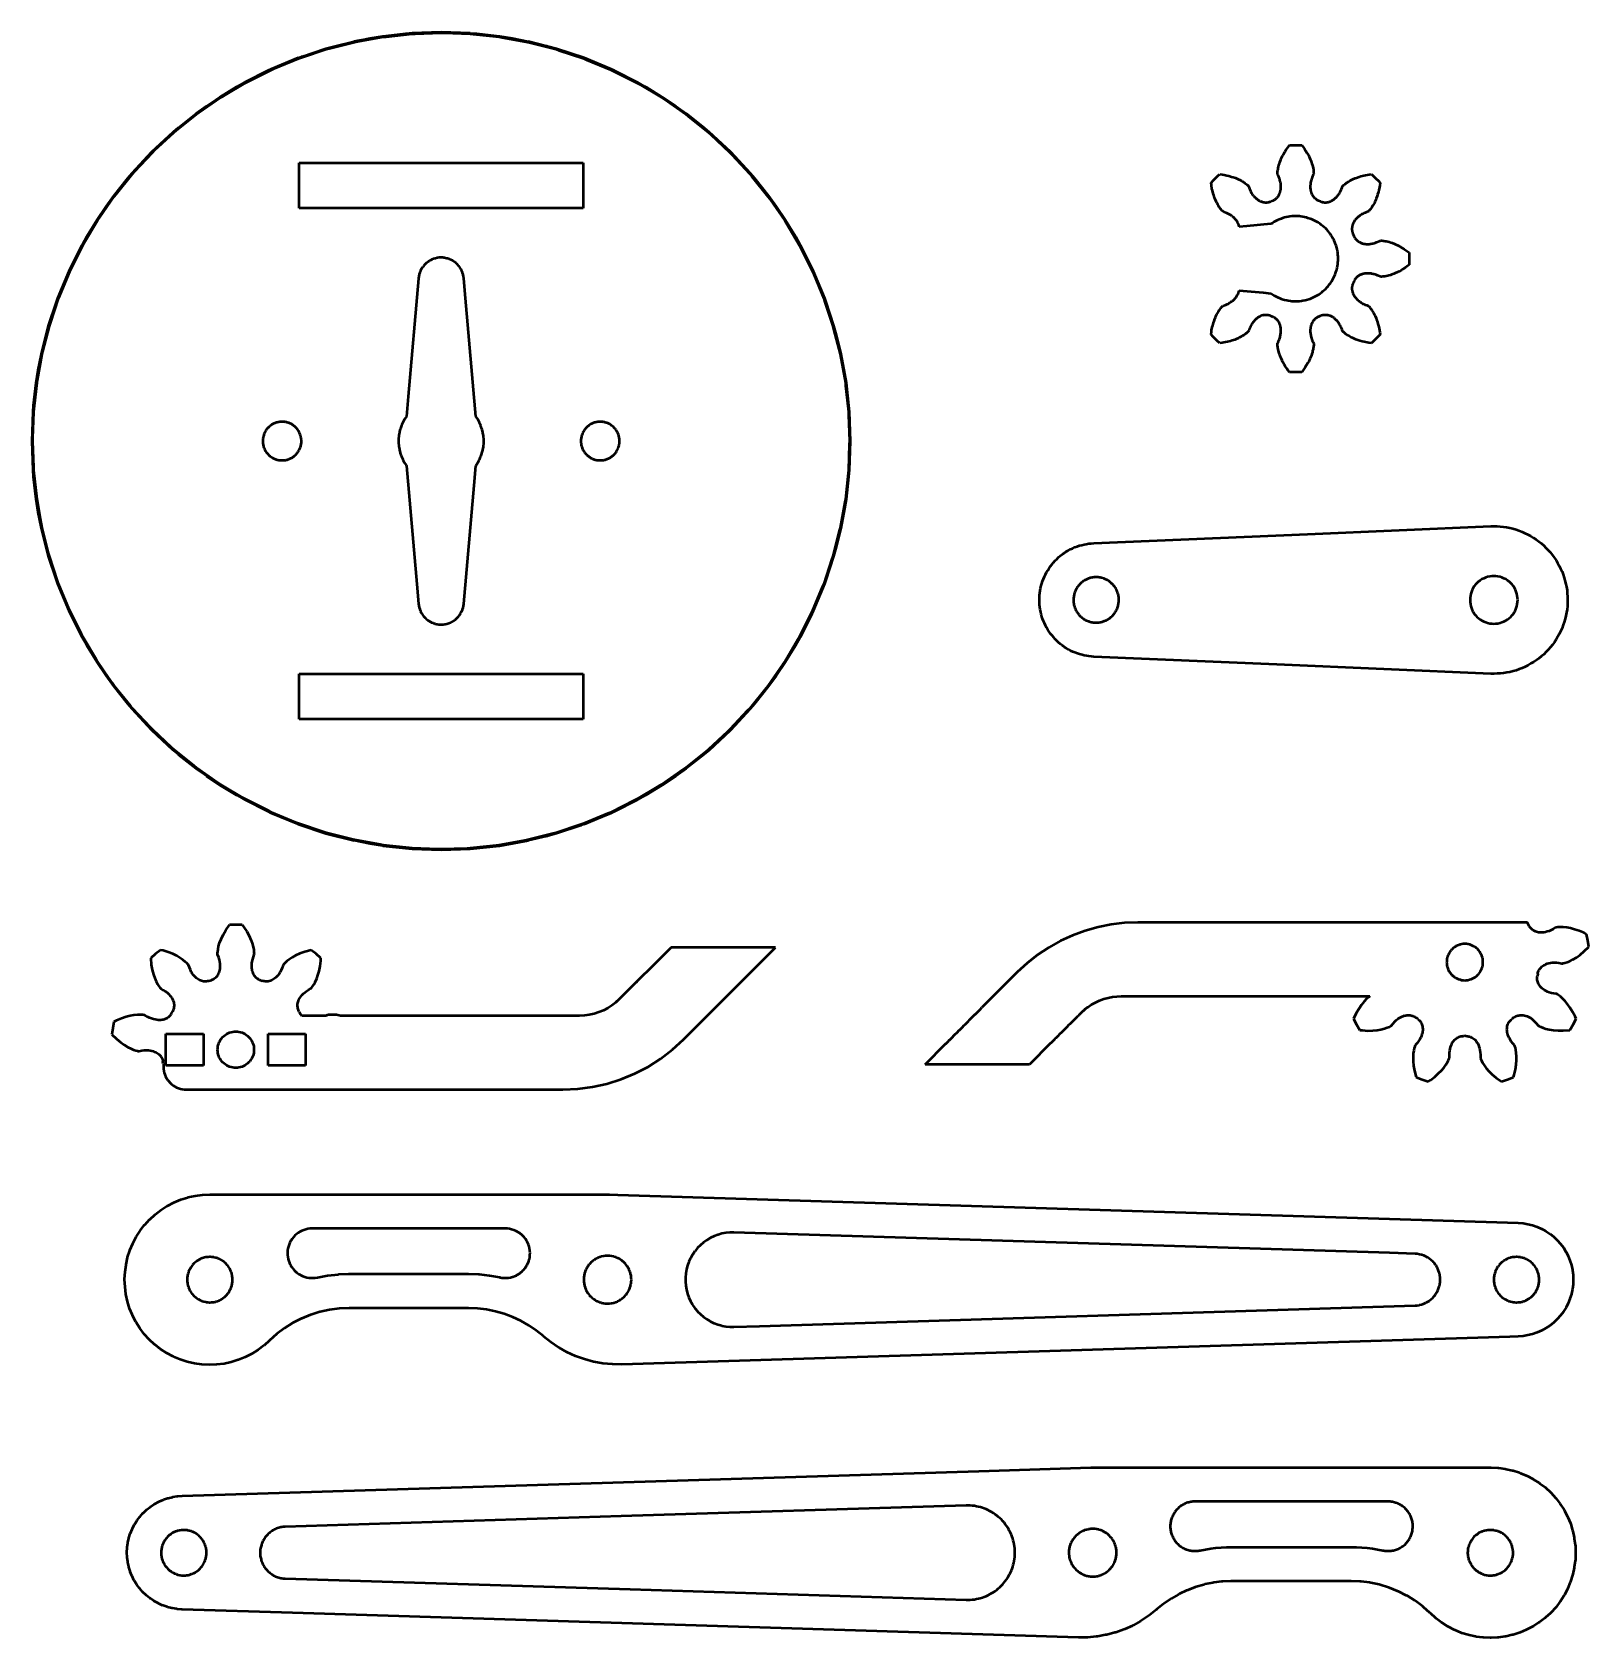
# Paper-space layout 'Presentación1' of a CAD drawing. Header units: millimetres. Extents: x 81 to 218, y 35 to 176.
import ezdxf

# ---------------------------------------------------------------- set-up
doc = ezdxf.new("R2010")
doc.units = ezdxf.units.MM
doc.layers.add('Visible (ISO)', color=7, linetype='Continuous', lineweight=50)

psp = doc.layouts.new('Presentación1')

# ---------------------------------------------------------------- linework, layer by layer
at = {"layer": 'Visible (ISO)'}
for p, q in [((111.7, 175.59), (109.17, 175.14)), ((109.17, 175.14), (110.57, 175.42)), ((109.17, 175.14), (110.58, 175.4)), ((111.71, 175.57), (109.18, 175.11)), ((109.45, 175.13), (111.71, 175.54)), ((110.57, 175.42), (110.57, 175.42)), ((110.58, 175.42), (110.57, 175.42)), ((110.58, 175.42), (111.7, 175.6)), ((110.58, 175.4), (111.7, 175.6)), ((114.26, 175.87), (111.7, 175.59)), ((111.7, 175.6), (113.68, 175.83)), ((111.7, 175.6), (113.69, 175.81)), ((111.7, 175.6), (111.7, 175.59)), ((111.71, 175.57), (111.7, 175.59)), ((114.26, 175.84), (111.71, 175.57)), ((111.71, 175.54), (111.71, 175.57)), ((111.71, 175.54), (111.98, 175.56)), ((111.98, 175.56), (114.26, 175.81)), ((113.69, 175.83), (113.68, 175.83)), ((113.69, 175.83), (114.26, 175.87)), ((113.69, 175.81), (114.26, 175.87)), ((113.69, 175.83), (113.69, 175.83)), ((114.26, 175.87), (116.83, 175.97)), ((116.83, 175.96), (114.26, 175.87)), ((116.83, 175.94), (114.26, 175.84)), ((114.26, 175.87), (114.26, 175.87)), ((114.26, 175.84), (114.26, 175.87)), ((114.26, 175.81), (114.26, 175.84)), ((114.26, 175.81), (114.53, 175.82)), ((114.53, 175.82), (116.83, 175.9)), ((116.83, 175.97), (119.39, 175.87)), ((116.83, 175.96), (116.83, 175.97)), ((116.83, 175.94), (116.83, 175.96)), ((119.39, 175.87), (116.83, 175.96)), ((116.83, 175.94), (116.83, 175.9)), ((116.83, 175.94), (119.39, 175.84)), ((116.83, 175.9), (117.09, 175.89)), ((117.09, 175.89), (119.39, 175.81)), ((119.39, 175.87), (119.96, 175.83)), ((119.39, 175.87), (119.96, 175.81)), ((119.39, 175.87), (119.39, 175.87)), ((119.39, 175.87), (121.95, 175.59)), ((119.39, 175.87), (119.39, 175.84)), ((119.39, 175.84), (119.39, 175.81)), ((119.39, 175.84), (121.94, 175.57)), ((119.39, 175.81), (119.65, 175.78)), ((119.65, 175.78), (121.94, 175.54)), ((119.96, 175.83), (119.96, 175.83)), ((119.97, 175.83), (119.96, 175.83)), ((119.96, 175.81), (121.95, 175.6)), ((119.97, 175.83), (121.95, 175.6)), ((121.95, 175.59), (121.94, 175.57)), ((121.94, 175.54), (121.94, 175.57)), ((124.47, 175.11), (121.94, 175.57)), ((121.94, 175.54), (122.2, 175.49)), ((121.95, 175.6), (123.07, 175.42)), ((121.95, 175.6), (123.07, 175.4)), ((121.95, 175.6), (121.95, 175.59)), ((121.95, 175.59), (124.48, 175.14)), ((122.2, 175.49), (124.46, 175.08)), ((123.08, 175.42), (123.07, 175.42)), ((123.07, 175.4), (124.48, 175.14)), ((123.08, 175.42), (123.08, 175.42)), ((123.08, 175.42), (124.48, 175.14)), ((104.25, 173.69), (106.68, 174.5)), ((104.25, 173.67), (106.69, 174.48)), ((104.52, 173.8), (106.68, 174.51)), ((104.52, 173.79), (106.68, 174.51)), ((104.52, 173.72), (106.7, 174.45)), ((106.68, 174.5), (109.17, 175.14)), ((106.68, 174.51), (107.5, 174.74)), ((106.68, 174.51), (107.51, 174.72)), ((106.68, 174.51), (106.68, 174.5)), ((106.68, 174.5), (106.69, 174.48)), ((109.18, 175.11), (106.69, 174.48)), ((106.7, 174.45), (106.69, 174.48)), ((106.7, 174.45), (106.96, 174.51)), ((106.96, 174.51), (109.19, 175.08)), ((107.51, 174.74), (107.5, 174.74)), ((107.51, 174.74), (109.17, 175.14)), ((107.51, 174.72), (109.17, 175.14)), ((107.51, 174.74), (107.51, 174.74)), ((109.17, 175.14), (109.17, 175.14)), ((109.18, 175.11), (109.17, 175.14)), ((109.19, 175.08), (109.18, 175.11)), ((109.19, 175.08), (109.45, 175.13)), ((124.46, 175.08), (124.47, 175.11)), ((124.46, 175.08), (124.72, 175.01)), ((124.47, 175.11), (124.48, 175.14)), ((126.96, 174.48), (124.47, 175.11)), ((124.48, 175.14), (126.14, 174.74)), ((124.48, 175.14), (126.14, 174.72)), ((124.48, 175.14), (124.48, 175.14)), ((126.97, 174.5), (124.48, 175.14)), ((124.72, 175.01), (126.95, 174.45)), ((126.14, 174.74), (126.14, 174.74)), ((126.15, 174.74), (126.14, 174.74)), ((126.14, 174.72), (126.97, 174.51)), ((126.15, 174.74), (126.97, 174.51)), ((126.95, 174.45), (126.96, 174.48)), ((126.95, 174.45), (127.2, 174.36)), ((126.96, 174.48), (126.97, 174.5)), ((129.4, 173.67), (126.96, 174.48)), ((126.97, 174.51), (129.13, 173.8)), ((126.97, 174.51), (129.13, 173.79)), ((126.97, 174.51), (126.97, 174.5)), ((129.4, 173.69), (126.97, 174.5)), ((127.2, 174.36), (129.38, 173.64)), ((101.6, 172.59), (99.57, 171.56)), ((99.57, 171.56), (101.61, 172.58)), ((101.87, 172.71), (99.58, 171.56)), ((101.88, 172.68), (99.59, 171.54)), ((99.84, 171.62), (101.9, 172.65)), ((101.61, 172.59), (101.6, 172.59)), ((101.61, 172.58), (101.87, 172.71)), ((101.87, 172.71), (101.61, 172.59)), ((101.61, 172.59), (101.61, 172.59)), ((101.87, 172.71), (104.24, 173.7)), ((104.25, 173.69), (101.87, 172.71)), ((101.88, 172.68), (101.87, 172.71)), ((101.87, 172.71), (101.87, 172.71)), ((101.88, 172.68), (104.25, 173.67)), ((101.88, 172.68), (101.9, 172.65)), ((101.9, 172.65), (102.14, 172.76)), ((102.14, 172.76), (104.27, 173.64)), ((104.24, 173.7), (104.51, 173.79)), ((104.24, 173.7), (104.52, 173.79)), ((104.25, 173.69), (104.24, 173.7)), ((104.25, 173.69), (104.25, 173.67)), ((104.25, 173.67), (104.27, 173.64)), ((104.27, 173.64), (104.52, 173.72)), ((104.52, 173.8), (104.51, 173.79)), ((104.51, 173.79), (104.51, 173.79)), ((129.14, 173.79), (129.13, 173.8)), ((129.13, 173.79), (129.41, 173.7)), ((129.14, 173.79), (129.14, 173.79)), ((129.14, 173.79), (129.41, 173.7)), ((129.4, 173.67), (129.38, 173.64)), ((129.38, 173.64), (129.63, 173.53)), ((129.41, 173.7), (129.4, 173.69)), ((129.4, 173.67), (129.4, 173.69)), ((131.78, 172.71), (129.4, 173.69)), ((129.4, 173.67), (131.77, 172.68)), ((129.41, 173.7), (131.78, 172.71)), ((129.63, 173.53), (131.75, 172.65)), ((131.77, 172.68), (131.75, 172.65)), ((131.75, 172.65), (131.99, 172.54)), ((131.78, 172.71), (131.77, 172.68)), ((131.77, 172.68), (134.06, 171.54)), ((132.04, 172.59), (131.78, 172.71)), ((131.78, 172.71), (132.04, 172.58)), ((131.78, 172.71), (131.78, 172.71)), ((131.78, 172.71), (134.07, 171.56)), ((131.99, 172.54), (134.05, 171.51)), ((132.04, 172.59), (132.04, 172.59)), ((132.05, 172.59), (132.04, 172.59)), ((132.04, 172.58), (134.08, 171.56)), ((132.05, 172.59), (134.08, 171.56)), ((98.82, 171.14), (97.36, 170.25)), ((97.36, 170.25), (98.84, 171.13)), ((99.58, 171.56), (97.37, 170.24)), ((99.59, 171.54), (97.38, 170.23)), ((97.63, 170.33), (99.6, 171.51)), ((98.83, 171.14), (98.82, 171.14)), ((98.83, 171.14), (99.57, 171.56)), ((98.83, 171.14), (98.83, 171.14)), ((98.84, 171.13), (99.57, 171.56)), ((99.57, 171.56), (99.58, 171.56)), ((99.59, 171.54), (99.58, 171.56)), ((99.6, 171.51), (99.59, 171.54)), ((99.6, 171.51), (99.84, 171.62)), ((134.05, 171.51), (134.06, 171.54)), ((134.05, 171.51), (134.28, 171.37)), ((134.07, 171.56), (134.06, 171.54)), ((136.27, 170.23), (134.06, 171.54)), ((134.08, 171.56), (134.07, 171.56)), ((134.07, 171.56), (136.28, 170.24)), ((134.82, 171.14), (134.08, 171.56)), ((134.08, 171.56), (134.81, 171.13)), ((134.28, 171.37), (136.25, 170.2)), ((134.81, 171.13), (136.29, 170.25)), ((134.83, 171.14), (134.82, 171.14)), ((134.83, 171.14), (134.83, 171.14)), ((134.83, 171.14), (136.29, 170.25)), ((95.26, 168.78), (97.37, 170.24)), ((97.38, 170.23), (95.27, 168.76)), ((95.51, 168.89), (97.4, 170.2)), ((96.18, 169.46), (97.36, 170.25)), ((96.19, 169.44), (97.36, 170.25)), ((97.36, 170.25), (97.37, 170.24)), ((97.38, 170.23), (97.37, 170.24)), ((97.4, 170.2), (97.38, 170.23)), ((97.4, 170.2), (97.63, 170.33)), ((136.25, 170.2), (136.27, 170.23)), ((136.25, 170.2), (136.47, 170.05)), ((136.27, 170.23), (136.28, 170.24)), ((138.38, 168.76), (136.27, 170.23)), ((136.29, 170.25), (136.28, 170.24)), ((138.39, 168.78), (136.28, 170.24)), ((137.47, 169.46), (136.29, 170.25)), ((136.29, 170.25), (137.46, 169.44)), ((136.47, 170.05), (138.36, 168.73)), ((93.26, 167.17), (95.26, 168.78)), ((93.27, 167.15), (95.27, 168.76)), ((93.5, 167.29), (95.29, 168.73)), ((93.69, 167.55), (95.25, 168.79)), ((93.69, 167.53), (95.25, 168.79)), ((96.17, 169.45), (95.25, 168.79)), ((95.25, 168.79), (96.19, 169.44)), ((95.25, 168.79), (95.26, 168.78)), ((95.26, 168.78), (95.27, 168.76)), ((95.29, 168.73), (95.27, 168.76)), ((95.29, 168.73), (95.51, 168.89)), ((96.18, 169.46), (96.17, 169.45)), ((96.18, 169.46), (96.18, 169.46)), ((137.46, 169.44), (138.4, 168.79)), ((137.47, 169.46), (137.47, 169.46)), ((137.48, 169.45), (137.47, 169.46)), ((137.48, 169.45), (138.4, 168.79)), ((138.36, 168.73), (138.38, 168.76)), ((138.36, 168.73), (138.57, 168.57)), ((138.38, 168.76), (138.39, 168.78)), ((140.38, 167.15), (138.38, 168.76)), ((138.4, 168.79), (138.39, 168.78)), ((140.4, 167.17), (138.39, 168.78)), ((139.96, 167.55), (138.4, 168.79)), ((138.4, 168.79), (139.96, 167.53)), ((138.57, 168.57), (140.36, 167.12)), ((91.37, 165.42), (93.25, 167.17)), ((93.26, 167.17), (91.37, 165.42)), ((91.39, 165.4), (93.27, 167.15)), ((91.61, 165.56), (93.29, 167.12)), ((93.68, 167.54), (93.25, 167.17)), ((93.25, 167.17), (93.69, 167.53)), ((93.26, 167.17), (93.25, 167.17)), ((93.26, 167.17), (93.27, 167.15)), ((93.27, 167.15), (93.29, 167.12)), ((93.29, 167.12), (93.5, 167.29)), ((93.69, 167.55), (93.68, 167.54)), ((93.68, 167.54), (93.68, 167.54)), ((139.97, 167.54), (139.96, 167.55)), ((139.96, 167.53), (140.4, 167.17)), ((139.97, 167.54), (139.97, 167.54)), ((139.97, 167.54), (140.4, 167.17)), ((140.36, 167.12), (140.38, 167.15)), ((140.36, 167.12), (140.55, 166.94)), ((140.38, 167.15), (140.4, 167.17)), ((142.26, 165.4), (140.38, 167.15)), ((140.4, 167.17), (142.28, 165.42)), ((140.4, 167.17), (140.4, 167.17)), ((142.28, 165.42), (140.4, 167.17)), ((140.55, 166.94), (142.24, 165.38)), ((89.62, 163.54), (91.37, 165.42)), ((91.37, 165.42), (89.62, 163.54)), ((91.39, 165.4), (89.64, 163.52)), ((91.39, 165.4), (91.37, 165.42)), ((91.37, 165.42), (91.37, 165.42)), ((91.39, 165.4), (91.41, 165.38)), ((91.41, 165.38), (91.61, 165.56)), ((142.26, 165.4), (142.24, 165.38)), ((142.26, 165.4), (142.28, 165.42)), ((142.26, 165.4), (144.01, 163.52)), ((142.28, 165.42), (144.03, 163.54)), ((144.03, 163.54), (142.28, 165.42)), ((142.28, 165.42), (142.28, 165.42)), ((190.95, 165.2), (191.09, 165.43)), ((191.09, 165.43), (191.18, 165.58)), ((191.18, 165.58), (191.37, 165.83)), ((191.37, 165.83), (191.49, 166.01)), ((191.49, 166.01), (191.81, 166.01)), ((191.81, 166.01), (192.03, 166.02)), ((192.03, 166.02), (192.35, 166.01)), ((192.35, 166.01), (192.57, 166.01)), ((192.57, 166.01), (192.71, 165.82)), ((192.71, 165.82), (192.8, 165.7)), ((192.8, 165.7), (192.94, 165.48)), ((192.94, 165.48), (193.03, 165.33)), ((89.85, 163.69), (91.41, 165.38)), ((104.33, 164.47), (129.33, 164.47)), ((104.33, 160.47), (104.33, 164.47)), ((129.33, 164.47), (129.33, 160.47)), ((142.24, 165.38), (142.42, 165.18)), ((142.42, 165.18), (143.98, 163.5)), ((190.48, 163.91), (190.49, 163.99)), ((190.49, 163.99), (190.53, 164.14)), ((190.53, 164.14), (190.55, 164.24)), ((190.55, 164.24), (190.61, 164.41)), ((190.61, 164.41), (190.64, 164.53)), ((190.64, 164.53), (190.72, 164.72)), ((190.72, 164.72), (190.77, 164.85)), ((190.77, 164.85), (190.88, 165.06)), ((190.88, 165.06), (190.95, 165.2)), ((193.03, 165.33), (193.15, 165.12)), ((193.15, 165.12), (193.22, 164.98)), ((193.22, 164.98), (193.31, 164.79)), ((193.31, 164.79), (193.36, 164.66)), ((193.36, 164.66), (193.42, 164.49)), ((193.42, 164.49), (193.47, 164.38)), ((193.47, 164.38), (193.51, 164.23)), ((193.51, 164.23), (193.54, 164.13)), ((193.54, 164.13), (193.57, 163.98)), ((193.57, 163.98), (193.59, 163.88)), ((89.62, 163.54), (88.01, 161.54)), ((89.24, 163.1), (88.01, 161.54)), ((88.01, 161.54), (89.26, 163.1)), ((89.64, 163.52), (88.03, 161.52)), ((88.22, 161.71), (89.67, 163.5)), ((89.25, 163.11), (89.24, 163.1)), ((89.25, 163.11), (89.62, 163.54)), ((89.25, 163.11), (89.25, 163.11)), ((89.26, 163.1), (89.62, 163.54)), ((89.62, 163.54), (89.62, 163.54)), ((89.64, 163.52), (89.62, 163.54)), ((89.67, 163.5), (89.64, 163.52)), ((89.67, 163.5), (89.85, 163.69)), ((144.01, 163.52), (143.98, 163.5)), ((143.98, 163.5), (144.15, 163.29)), ((144.03, 163.54), (144.01, 163.52)), ((144.01, 163.52), (145.62, 161.52)), ((144.4, 163.11), (144.03, 163.54)), ((144.03, 163.54), (144.39, 163.1)), ((144.03, 163.54), (144.03, 163.54)), ((144.03, 163.54), (145.64, 161.54)), ((144.15, 163.29), (145.59, 161.5)), ((144.39, 163.1), (145.64, 161.54)), ((144.4, 163.11), (144.4, 163.11)), ((144.41, 163.1), (144.4, 163.11)), ((144.41, 163.1), (145.64, 161.54)), ((184.59, 162.7), (184.81, 162.93)), ((184.62, 162.49), (184.59, 162.7)), ((184.81, 162.93), (184.96, 163.09)), ((184.96, 163.09), (185.19, 163.31)), ((185.19, 163.31), (185.35, 163.46)), ((185.35, 163.46), (185.58, 163.43)), ((185.58, 163.43), (185.73, 163.41)), ((185.73, 163.41), (185.99, 163.35)), ((185.99, 163.35), (186.16, 163.31)), ((186.16, 163.31), (186.38, 163.24)), ((186.38, 163.24), (186.54, 163.2)), ((186.54, 163.2), (186.73, 163.13)), ((186.73, 163.13), (186.86, 163.08)), ((186.86, 163.08), (187.02, 163)), ((187.02, 163), (187.13, 162.95)), ((187.13, 162.95), (187.27, 162.87)), ((187.27, 162.87), (187.36, 162.82)), ((187.36, 162.82), (187.49, 162.74)), ((187.49, 162.74), (187.57, 162.68)), ((187.57, 162.68), (187.66, 162.61)), ((187.66, 162.61), (187.73, 162.56)), ((190.44, 163.62), (190.45, 163.72)), ((190.44, 163.59), (190.44, 163.62)), ((190.44, 163.53), (190.44, 163.59)), ((190.44, 163.5), (190.44, 163.53)), ((190.45, 163.46), (190.44, 163.5)), ((190.45, 163.72), (190.46, 163.78)), ((190.49, 163.36), (190.45, 163.46)), ((190.46, 163.78), (190.48, 163.91)), ((190.56, 163.22), (190.49, 163.36)), ((190.59, 163.14), (190.56, 163.22)), ((190.63, 163.01), (190.59, 163.14)), ((190.65, 162.94), (190.63, 163.01)), ((190.68, 162.82), (190.65, 162.94)), ((190.7, 162.76), (190.68, 162.82)), ((190.72, 162.65), (190.7, 162.76)), ((190.73, 162.59), (190.72, 162.65)), ((190.74, 162.49), (190.73, 162.59)), ((193.34, 162.66), (193.33, 162.56)), ((193.35, 162.72), (193.34, 162.66)), ((193.37, 162.82), (193.35, 162.72)), ((193.39, 162.9), (193.37, 162.82)), ((193.42, 163.01), (193.39, 162.9)), ((193.45, 163.08), (193.42, 163.01)), ((193.49, 163.2), (193.45, 163.08)), ((193.53, 163.29), (193.49, 163.2)), ((193.59, 163.42), (193.53, 163.29)), ((193.59, 163.88), (193.6, 163.77)), ((193.6, 163.44), (193.59, 163.42)), ((193.6, 163.77), (193.61, 163.69)), ((193.61, 163.46), (193.6, 163.44)), ((193.61, 163.69), (193.61, 163.59)), ((193.61, 163.59), (193.62, 163.53)), ((193.62, 163.53), (193.61, 163.49)), ((193.61, 163.49), (193.61, 163.46)), ((196.28, 162.52), (196.36, 162.58)), ((196.36, 162.58), (196.41, 162.62)), ((196.41, 162.62), (196.51, 162.69)), ((196.51, 162.69), (196.58, 162.74)), ((196.58, 162.74), (196.71, 162.82)), ((196.71, 162.82), (196.79, 162.88)), ((196.79, 162.88), (196.96, 162.96)), ((196.96, 162.96), (197.06, 163.02)), ((197.06, 163.02), (197.26, 163.1)), ((197.26, 163.1), (197.39, 163.15)), ((197.39, 163.15), (197.61, 163.22)), ((197.61, 163.22), (197.76, 163.27)), ((197.76, 163.27), (198.02, 163.34)), ((198.02, 163.34), (198.19, 163.38)), ((198.19, 163.38), (198.5, 163.43)), ((198.5, 163.43), (198.71, 163.46)), ((198.71, 163.46), (198.94, 163.24)), ((198.94, 163.24), (199.1, 163.09)), ((199.1, 163.09), (199.32, 162.86)), ((199.32, 162.86), (199.47, 162.7)), ((199.47, 162.7), (199.44, 162.47)), ((88.01, 161.54), (86.55, 159.42)), ((88.03, 161.52), (86.57, 159.41)), ((86.75, 159.61), (88.06, 161.5)), ((87.34, 160.62), (88.01, 161.54)), ((87.35, 160.6), (88.01, 161.54)), ((88.03, 161.52), (88.01, 161.54)), ((88.01, 161.54), (88.01, 161.54)), ((88.06, 161.5), (88.03, 161.52)), ((88.06, 161.5), (88.22, 161.71)), ((145.59, 161.5), (145.62, 161.52)), ((145.59, 161.5), (145.74, 161.28)), ((145.64, 161.54), (145.62, 161.52)), ((147.08, 159.41), (145.62, 161.52)), ((146.31, 160.62), (145.64, 161.54)), ((145.64, 161.54), (146.3, 160.6)), ((145.64, 161.54), (145.64, 161.54)), ((145.64, 161.54), (147.1, 159.42)), ((145.74, 161.28), (147.06, 159.39)), ((184.67, 162.18), (184.62, 162.49)), ((184.71, 162.01), (184.67, 162.18)), ((184.78, 161.75), (184.71, 162.01)), ((184.83, 161.6), (184.78, 161.75)), ((184.9, 161.38), (184.83, 161.6)), ((184.95, 161.25), (184.9, 161.38)), ((185.03, 161.05), (184.95, 161.25)), ((187.73, 162.56), (187.8, 162.5)), ((187.8, 162.5), (187.84, 162.45)), ((187.84, 162.45), (187.87, 162.42)), ((187.87, 162.42), (187.89, 162.4)), ((187.89, 162.4), (187.94, 162.25)), ((187.94, 162.25), (187.98, 162.16)), ((187.98, 162.16), (188.03, 162.04)), ((188.03, 162.04), (188.07, 161.96)), ((188.07, 161.96), (188.12, 161.86)), ((188.12, 161.86), (188.16, 161.8)), ((188.16, 161.8), (188.22, 161.71)), ((188.22, 161.71), (188.25, 161.65)), ((188.25, 161.65), (188.31, 161.58)), ((188.31, 161.58), (188.35, 161.53)), ((188.35, 161.53), (188.41, 161.46)), ((188.41, 161.46), (188.45, 161.42)), ((188.45, 161.42), (188.51, 161.37)), ((188.51, 161.37), (188.55, 161.33)), ((188.55, 161.33), (188.61, 161.28)), ((188.61, 161.28), (188.65, 161.25)), ((188.65, 161.25), (188.71, 161.21)), ((188.71, 161.21), (188.75, 161.18)), ((188.75, 161.18), (188.8, 161.15)), ((190.03, 161.15), (190.05, 161.15)), ((190.05, 161.15), (190.1, 161.18)), ((190.1, 161.18), (190.13, 161.19)), ((190.13, 161.19), (190.18, 161.22)), ((190.18, 161.22), (190.21, 161.24)), ((190.21, 161.24), (190.25, 161.27)), ((190.25, 161.27), (190.28, 161.29)), ((190.28, 161.29), (190.32, 161.33)), ((190.32, 161.33), (190.35, 161.36)), ((190.35, 161.36), (190.39, 161.4)), ((190.39, 161.4), (190.42, 161.42)), ((190.42, 161.42), (190.46, 161.47)), ((190.46, 161.47), (190.48, 161.5)), ((190.48, 161.5), (190.51, 161.54)), ((190.51, 161.54), (190.53, 161.57)), ((190.53, 161.57), (190.56, 161.62)), ((190.56, 161.62), (190.58, 161.66)), ((190.58, 161.66), (190.61, 161.72)), ((190.61, 161.72), (190.63, 161.76)), ((190.63, 161.76), (190.65, 161.82)), ((190.65, 161.82), (190.67, 161.86)), ((190.67, 161.86), (190.68, 161.92)), ((190.68, 161.92), (190.7, 161.96)), ((190.7, 161.96), (190.71, 162.03)), ((190.71, 162.03), (190.72, 162.08)), ((190.72, 162.08), (190.73, 162.16)), ((190.73, 162.16), (190.74, 162.21)), ((190.74, 162.43), (190.74, 162.49)), ((190.74, 162.35), (190.74, 162.43)), ((190.74, 162.29), (190.74, 162.35)), ((190.74, 162.21), (190.74, 162.29)), ((193.33, 162.56), (193.32, 162.5)), ((193.32, 162.5), (193.32, 162.41)), ((193.32, 162.41), (193.32, 162.36)), ((193.32, 162.36), (193.32, 162.28)), ((193.32, 162.28), (193.32, 162.22)), ((193.32, 162.22), (193.33, 162.14)), ((193.33, 162.14), (193.34, 162.09)), ((193.34, 162.09), (193.35, 162.02)), ((193.35, 162.02), (193.36, 161.98)), ((193.36, 161.98), (193.38, 161.91)), ((193.38, 161.91), (193.39, 161.87)), ((193.39, 161.87), (193.41, 161.81)), ((193.41, 161.81), (193.42, 161.77)), ((193.42, 161.77), (193.45, 161.71)), ((193.45, 161.71), (193.47, 161.68)), ((193.47, 161.68), (193.5, 161.63)), ((193.5, 161.63), (193.52, 161.59)), ((193.52, 161.59), (193.55, 161.54)), ((193.55, 161.54), (193.57, 161.51)), ((193.57, 161.51), (193.6, 161.47)), ((193.6, 161.47), (193.63, 161.44)), ((193.63, 161.44), (193.67, 161.4)), ((193.67, 161.4), (193.69, 161.37)), ((193.69, 161.37), (193.73, 161.33)), ((193.73, 161.33), (193.76, 161.31)), ((193.76, 161.31), (193.8, 161.28)), ((193.8, 161.28), (193.83, 161.25)), ((193.83, 161.25), (193.87, 161.23)), ((193.87, 161.23), (193.9, 161.21)), ((193.9, 161.21), (193.95, 161.18)), ((193.95, 161.18), (193.98, 161.17)), ((193.98, 161.17), (194.02, 161.15)), ((195.25, 161.14), (195.29, 161.16)), ((195.29, 161.16), (195.35, 161.2)), ((195.35, 161.2), (195.39, 161.23)), ((195.39, 161.23), (195.45, 161.28)), ((195.45, 161.28), (195.49, 161.31)), ((195.49, 161.31), (195.55, 161.37)), ((195.55, 161.37), (195.59, 161.4)), ((195.59, 161.4), (195.65, 161.47)), ((195.65, 161.47), (195.69, 161.51)), ((195.69, 161.51), (195.75, 161.59)), ((195.75, 161.59), (195.79, 161.64)), ((195.79, 161.64), (195.85, 161.72)), ((195.85, 161.72), (195.89, 161.78)), ((195.89, 161.78), (195.95, 161.88)), ((195.95, 161.88), (195.99, 161.95)), ((195.99, 161.95), (196.04, 162.07)), ((196.04, 162.07), (196.08, 162.15)), ((196.08, 162.15), (196.13, 162.3)), ((196.13, 162.3), (196.17, 162.4)), ((196.17, 162.4), (196.2, 162.43)), ((196.2, 162.43), (196.22, 162.45)), ((196.22, 162.45), (196.26, 162.49)), ((196.26, 162.49), (196.28, 162.52)), ((199.08, 161.19), (199.01, 161.02)), ((199.13, 161.32), (199.08, 161.19)), ((199.21, 161.51), (199.13, 161.32)), ((199.25, 161.66), (199.21, 161.51)), ((199.32, 161.89), (199.25, 161.66)), ((199.36, 162.06), (199.32, 161.89)), ((199.42, 162.32), (199.36, 162.06)), ((199.44, 162.47), (199.42, 162.32)), ((87.33, 160.61), (86.54, 159.43)), ((86.54, 159.43), (87.35, 160.6)), ((87.34, 160.61), (87.33, 160.61)), ((87.34, 160.62), (87.34, 160.61)), ((129.33, 160.47), (104.33, 160.47)), ((146.3, 160.6), (147.11, 159.43)), ((146.31, 160.61), (146.31, 160.62)), ((146.32, 160.61), (146.31, 160.61)), ((146.32, 160.61), (147.11, 159.43)), ((185.09, 160.95), (185.03, 161.05)), ((185.17, 160.79), (185.09, 160.95)), ((185.23, 160.7), (185.17, 160.79)), ((185.31, 160.57), (185.23, 160.7)), ((185.35, 160.5), (185.31, 160.57)), ((185.43, 160.4), (185.35, 160.5)), ((185.47, 160.35), (185.43, 160.4)), ((185.53, 160.27), (185.47, 160.35)), ((185.56, 160.25), (185.53, 160.27)), ((185.6, 160.21), (185.56, 160.25)), ((185.62, 160.19), (185.6, 160.21)), ((185.65, 160.16), (185.62, 160.19)), ((185.75, 160.12), (185.65, 160.16)), ((185.9, 160.07), (185.75, 160.12)), ((185.98, 160.03), (185.9, 160.07)), ((186.1, 159.98), (185.98, 160.03)), ((186.16, 159.94), (186.1, 159.98)), ((186.27, 159.88), (186.16, 159.94)), ((186.33, 159.84), (186.27, 159.88)), ((186.41, 159.78), (186.33, 159.84)), ((186.46, 159.74), (186.41, 159.78)), ((186.54, 159.68), (186.46, 159.74)), ((188.8, 161.15), (188.84, 161.12)), ((188.84, 161.12), (188.9, 161.1)), ((188.9, 161.1), (188.94, 161.08)), ((188.94, 161.08), (189, 161.06)), ((189, 161.06), (189.04, 161.04)), ((189.04, 161.04), (189.09, 161.02)), ((189.09, 161.02), (189.13, 161.01)), ((189.13, 161.01), (189.19, 161)), ((189.19, 161), (189.23, 160.99)), ((189.23, 160.99), (189.28, 160.99)), ((189.28, 160.99), (189.32, 160.98)), ((189.32, 160.98), (189.38, 160.98)), ((189.38, 160.98), (189.41, 160.98)), ((189.41, 160.98), (189.47, 160.98)), ((189.47, 160.98), (189.5, 160.98)), ((189.5, 160.98), (189.56, 160.99)), ((189.56, 160.99), (189.59, 160.99)), ((189.59, 160.99), (189.64, 161)), ((189.64, 161), (189.68, 161.01)), ((189.68, 161.01), (189.73, 161.03)), ((189.73, 161.03), (189.76, 161.03)), ((189.76, 161.03), (189.81, 161.05)), ((189.81, 161.05), (189.84, 161.06)), ((189.84, 161.07), (189.91, 161.09)), ((189.84, 161.07), (189.84, 161.07)), ((189.84, 161.06), (189.84, 161.07)), ((189.91, 161.09), (190.01, 161.13)), ((190.01, 161.13), (190.03, 161.15)), ((191.7, 159.76), (191.51, 159.73)), ((191.83, 159.76), (191.7, 159.76)), ((192.03, 159.77), (191.83, 159.76)), ((192.16, 159.76), (192.03, 159.77)), ((192.36, 159.76), (192.16, 159.76)), ((192.49, 159.74), (192.36, 159.76)), ((192.68, 159.71), (192.49, 159.74)), ((194.02, 161.15), (194.05, 161.13)), ((194.05, 161.13), (194.12, 161.11)), ((194.12, 161.11), (194.22, 161.07)), ((194.22, 161.07), (194.22, 161.06)), ((194.22, 161.07), (194.22, 161.07)), ((194.22, 161.06), (194.24, 161.06)), ((194.24, 161.06), (194.26, 161.05)), ((194.26, 161.05), (194.31, 161.03)), ((194.31, 161.03), (194.34, 161.02)), ((194.34, 161.02), (194.4, 161.01)), ((194.4, 161.01), (194.43, 161)), ((194.43, 161), (194.49, 160.99)), ((194.49, 160.99), (194.52, 160.99)), ((194.52, 160.99), (194.58, 160.98)), ((194.58, 160.98), (194.62, 160.98)), ((194.62, 160.98), (194.67, 160.98)), ((194.67, 160.98), (194.71, 160.98)), ((194.71, 160.98), (194.77, 160.99)), ((194.77, 160.99), (194.81, 160.99)), ((194.81, 160.99), (194.86, 161)), ((194.86, 161), (194.89, 161)), ((194.89, 161), (194.95, 161.02)), ((194.95, 161.02), (194.99, 161.03)), ((194.99, 161.03), (195.06, 161.05)), ((195.06, 161.05), (195.1, 161.07)), ((195.1, 161.07), (195.15, 161.09)), ((195.15, 161.09), (195.19, 161.11)), ((195.19, 161.11), (195.25, 161.14)), ((197.66, 159.8), (197.59, 159.74)), ((197.72, 159.83), (197.66, 159.8)), ((197.81, 159.89), (197.72, 159.83)), ((197.87, 159.93), (197.81, 159.89)), ((197.97, 159.98), (197.87, 159.93)), ((198.05, 160.02), (197.97, 159.98)), ((198.16, 160.07), (198.05, 160.02)), ((198.26, 160.11), (198.16, 160.07)), ((198.41, 160.16), (198.26, 160.11)), ((198.43, 160.18), (198.41, 160.16)), ((198.46, 160.21), (198.43, 160.18)), ((198.51, 160.25), (198.46, 160.21)), ((198.57, 160.32), (198.51, 160.25)), ((198.62, 160.39), (198.57, 160.32)), ((198.69, 160.48), (198.62, 160.39)), ((198.75, 160.56), (198.69, 160.48)), ((198.83, 160.69), (198.75, 160.56)), ((198.88, 160.78), (198.83, 160.69)), ((198.96, 160.91), (198.88, 160.78)), ((199.01, 161.02), (198.96, 160.91)), ((85.24, 157.22), (86.55, 159.42)), ((86.57, 159.41), (85.26, 157.2)), ((85.42, 157.42), (86.59, 159.39)), ((85.65, 157.97), (86.54, 159.43)), ((85.67, 157.96), (86.54, 159.43)), ((86.54, 159.43), (86.55, 159.42)), ((86.57, 159.41), (86.55, 159.42)), ((86.59, 159.39), (86.57, 159.41)), ((86.59, 159.39), (86.75, 159.61)), ((147.06, 159.39), (147.08, 159.41)), ((147.06, 159.39), (147.19, 159.17)), ((147.08, 159.41), (147.1, 159.42)), ((148.39, 157.2), (147.08, 159.41)), ((147.11, 159.43), (147.1, 159.42)), ((148.41, 157.22), (147.1, 159.42)), ((148, 157.97), (147.11, 159.43)), ((147.11, 159.43), (147.98, 157.96)), ((147.19, 159.17), (148.37, 157.19)), ((186.58, 159.64), (186.54, 159.68)), ((186.65, 159.58), (186.58, 159.64)), ((186.68, 159.54), (186.65, 159.58)), ((186.74, 159.48), (186.68, 159.54)), ((186.77, 159.44), (186.74, 159.48)), ((186.82, 159.38), (186.77, 159.44)), ((186.85, 159.34), (186.82, 159.38)), ((186.88, 159.28), (186.85, 159.34)), ((186.91, 159.24), (186.88, 159.28)), ((186.94, 159.18), (186.91, 159.24)), ((186.96, 159.15), (186.94, 159.18)), ((186.98, 159.09), (186.96, 159.15)), ((187, 159.05), (186.98, 159.09)), ((187.02, 158.98), (187, 159.05)), ((187.03, 158.94), (187.02, 158.98)), ((187.05, 158.88), (187.03, 158.94)), ((187.75, 158.89), (187.05, 158.83)), ((187.05, 158.86), (187.05, 158.88)), ((187.05, 158.83), (187.05, 158.86)), ((189.86, 159.08), (187.75, 158.89)), ((189.88, 159.09), (189.86, 159.08)), ((189.86, 159.08), (189.86, 159.08)), ((189.99, 159.16), (189.88, 159.09)), ((190.15, 159.27), (189.99, 159.16)), ((190.27, 159.33), (190.15, 159.27)), ((190.44, 159.42), (190.27, 159.33)), ((190.57, 159.47), (190.44, 159.42)), ((190.75, 159.54), (190.57, 159.47)), ((190.87, 159.58), (190.75, 159.54)), ((191.06, 159.64), (190.87, 159.58)), ((191.19, 159.67), (191.06, 159.64)), ((191.38, 159.71), (191.19, 159.67)), ((191.51, 159.73), (191.38, 159.71)), ((192.81, 159.68), (192.68, 159.71)), ((193, 159.64), (192.81, 159.68)), ((193.12, 159.6), (193, 159.64)), ((193.31, 159.54), (193.12, 159.6)), ((193.43, 159.49), (193.31, 159.54)), ((193.61, 159.42), (193.43, 159.49)), ((193.73, 159.36), (193.61, 159.42)), ((193.9, 159.27), (193.73, 159.36)), ((194.01, 159.2), (193.9, 159.27)), ((194.18, 159.09), (194.01, 159.2)), ((194.28, 159.01), (194.18, 159.09)), ((194.44, 158.89), (194.28, 159.01)), ((194.54, 158.8), (194.44, 158.89)), ((194.68, 158.67), (194.54, 158.8)), ((194.77, 158.58), (194.68, 158.67)), ((194.9, 158.43), (194.77, 158.58)), ((194.98, 158.33), (194.9, 158.43)), ((195.1, 158.17), (194.98, 158.33)), ((197, 158.77), (196.99, 158.73)), ((196.99, 158.73), (196.99, 158.67)), ((196.99, 158.67), (196.99, 158.64)), ((196.99, 158.64), (196.99, 158.58)), ((196.99, 158.58), (196.99, 158.54)), ((196.99, 158.54), (197, 158.49)), ((197.01, 158.86), (197, 158.82)), ((197, 158.82), (197, 158.77)), ((197, 158.49), (197, 158.46)), ((197, 158.46), (197.01, 158.41)), ((197.02, 158.92), (197.01, 158.86)), ((197.01, 158.41), (197.02, 158.37)), ((197.03, 158.96), (197.02, 158.92)), ((197.02, 158.37), (197.03, 158.32)), ((197.05, 159.01), (197.03, 158.96)), ((197.06, 159.05), (197.05, 159.01)), ((197.09, 159.11), (197.06, 159.05)), ((197.1, 159.15), (197.09, 159.11)), ((197.13, 159.21), (197.1, 159.15)), ((197.15, 159.24), (197.13, 159.21)), ((197.19, 159.3), (197.15, 159.24)), ((197.21, 159.34), (197.19, 159.3)), ((197.25, 159.4), (197.21, 159.34)), ((197.29, 159.44), (197.25, 159.4)), ((197.34, 159.5), (197.29, 159.44)), ((197.37, 159.54), (197.34, 159.5)), ((197.43, 159.6), (197.37, 159.54)), ((197.47, 159.64), (197.43, 159.6)), ((197.54, 159.7), (197.47, 159.64)), ((197.59, 159.74), (197.54, 159.7)), ((84.09, 154.92), (85.24, 157.22)), ((84.11, 154.91), (85.26, 157.2)), ((84.2, 155.19), (85.23, 157.22)), ((84.21, 155.18), (85.23, 157.22)), ((84.26, 155.13), (85.29, 157.19)), ((85.65, 157.96), (85.23, 157.22)), ((85.23, 157.22), (85.67, 157.96)), ((85.23, 157.22), (85.24, 157.22)), ((85.24, 157.22), (85.26, 157.2)), ((85.29, 157.19), (85.26, 157.2)), ((85.29, 157.19), (85.42, 157.42)), ((85.65, 157.97), (85.65, 157.96)), ((85.65, 157.97), (85.65, 157.97)), ((147.98, 157.96), (148.42, 157.22)), ((148, 157.97), (148, 157.97)), ((148, 157.96), (148, 157.97)), ((148, 157.96), (148.42, 157.22)), ((148.37, 157.19), (148.39, 157.2)), ((148.37, 157.19), (148.48, 156.95)), ((148.39, 157.2), (148.41, 157.22)), ((149.54, 154.91), (148.39, 157.2)), ((149.56, 154.92), (148.41, 157.22)), ((148.42, 157.22), (148.41, 157.22)), ((149.45, 155.19), (148.42, 157.22)), ((148.42, 157.22), (149.44, 155.18)), ((148.48, 156.95), (149.51, 154.89)), ((195.17, 158.06), (195.1, 158.17)), ((195.28, 157.9), (195.17, 158.06)), ((195.34, 157.78), (195.28, 157.9)), ((195.43, 157.61), (195.34, 157.78)), ((195.48, 157.48), (195.43, 157.61)), ((195.55, 157.3), (195.48, 157.48)), ((195.59, 157.18), (195.55, 157.3)), ((195.65, 156.99), (195.59, 157.18)), ((195.68, 156.86), (195.65, 156.99)), ((197.03, 158.32), (197.04, 158.29)), ((197.04, 158.29), (197.06, 158.24)), ((197.06, 158.24), (197.07, 158.21)), ((197.07, 158.21), (197.08, 158.21)), ((197.07, 158.21), (197.07, 158.21)), ((197.08, 158.21), (197.1, 158.14)), ((197.1, 158.14), (197.14, 158.04)), ((197.14, 158.04), (197.15, 158.04)), ((197.14, 158.04), (197.14, 158.04)), ((197.15, 158.04), (197.16, 158.01)), ((197.16, 158.01), (197.16, 158)), ((197.16, 158), (197.19, 157.95)), ((197.19, 157.95), (197.2, 157.92)), ((197.2, 157.92), (197.23, 157.87)), ((197.23, 157.87), (197.25, 157.84)), ((197.25, 157.84), (197.28, 157.8)), ((197.28, 157.8), (197.3, 157.77)), ((197.3, 157.77), (197.34, 157.73)), ((197.34, 157.73), (197.36, 157.7)), ((197.36, 157.7), (197.41, 157.66)), ((197.41, 157.66), (197.43, 157.63)), ((197.43, 157.63), (197.48, 157.59)), ((197.48, 157.59), (197.51, 157.57)), ((197.51, 157.57), (197.55, 157.54)), ((197.55, 157.54), (197.58, 157.52)), ((197.58, 157.52), (197.63, 157.49)), ((197.63, 157.49), (197.67, 157.47)), ((197.67, 157.47), (197.73, 157.44)), ((197.73, 157.44), (197.77, 157.42)), ((197.77, 157.42), (197.83, 157.4)), ((197.83, 157.4), (197.87, 157.38)), ((197.87, 157.38), (197.93, 157.37)), ((197.93, 157.37), (197.97, 157.35)), ((197.97, 157.35), (198.04, 157.34)), ((198.04, 157.34), (198.09, 157.33)), ((198.09, 157.33), (198.17, 157.32)), ((198.17, 157.32), (198.22, 157.31)), ((198.22, 157.31), (198.3, 157.31)), ((198.3, 157.31), (198.35, 157.31)), ((198.35, 157.31), (198.44, 157.31)), ((198.44, 157.31), (198.5, 157.31)), ((198.5, 157.31), (198.6, 157.32)), ((198.6, 157.32), (198.66, 157.33)), ((198.66, 157.33), (198.76, 157.35)), ((198.76, 157.35), (198.83, 157.37)), ((198.83, 157.37), (198.95, 157.4)), ((198.95, 157.4), (199.02, 157.42)), ((199.02, 157.42), (199.14, 157.46)), ((199.14, 157.46), (199.23, 157.49)), ((199.23, 157.49), (199.37, 157.56)), ((199.37, 157.56), (199.47, 157.6)), ((199.47, 157.6), (199.51, 157.61)), ((199.51, 157.61), (199.54, 157.61)), ((199.54, 157.61), (199.59, 157.61)), ((199.59, 157.61), (199.63, 157.61)), ((199.63, 157.61), (199.73, 157.6)), ((199.73, 157.6), (199.79, 157.59)), ((199.79, 157.59), (199.92, 157.57)), ((199.92, 157.57), (200, 157.56)), ((200, 157.56), (200.15, 157.52)), ((200.15, 157.52), (200.25, 157.5)), ((200.25, 157.5), (200.42, 157.44)), ((200.42, 157.44), (200.54, 157.41)), ((200.54, 157.41), (200.73, 157.33)), ((200.73, 157.33), (200.86, 157.27)), ((200.86, 157.27), (201.07, 157.17)), ((201.07, 157.17), (201.21, 157.1)), ((201.21, 157.1), (201.44, 156.96)), ((201.44, 156.96), (201.59, 156.87)), ((115.41, 155.53), (115.31, 155.42)), ((115.43, 155.55), (115.41, 155.53)), ((115.54, 155.65), (115.43, 155.55)), ((115.56, 155.66), (115.54, 155.65)), ((115.68, 155.75), (115.56, 155.66)), ((115.7, 155.77), (115.68, 155.75)), ((115.83, 155.85), (115.7, 155.77)), ((115.85, 155.86), (115.83, 155.85)), ((115.98, 155.93), (115.85, 155.86)), ((116, 155.94), (115.98, 155.93)), ((116.14, 156), (116, 155.94)), ((116.16, 156), (116.14, 156)), ((116.31, 156.05), (116.16, 156)), ((116.33, 156.05), (116.31, 156.05)), ((116.48, 156.09), (116.33, 156.05)), ((116.5, 156.09), (116.48, 156.09)), ((116.65, 156.11), (116.5, 156.09)), ((116.68, 156.11), (116.65, 156.11)), ((116.83, 156.12), (116.68, 156.11)), ((116.85, 156.11), (116.83, 156.12)), ((117, 156.11), (116.85, 156.11)), ((117.02, 156.1), (117, 156.11)), ((117.17, 156.09), (117.02, 156.1)), ((117.2, 156.08), (117.17, 156.09)), ((117.34, 156.05), (117.2, 156.08)), ((117.37, 156.04), (117.34, 156.05)), ((117.51, 156), (117.37, 156.04)), ((117.53, 155.99), (117.51, 156)), ((117.67, 155.93), (117.53, 155.99)), ((117.69, 155.92), (117.67, 155.93)), ((117.83, 155.85), (117.69, 155.92)), ((117.85, 155.83), (117.83, 155.85)), ((117.97, 155.75), (117.85, 155.83)), ((117.99, 155.74), (117.97, 155.75)), ((118.11, 155.65), (117.99, 155.74)), ((118.13, 155.63), (118.11, 155.65)), ((118.24, 155.53), (118.13, 155.63)), ((118.26, 155.51), (118.24, 155.53)), ((118.36, 155.4), (118.26, 155.51)), ((195.72, 156.67), (195.68, 156.86)), ((195.74, 156.54), (195.72, 156.67)), ((195.72, 155.37), (195.75, 155.56)), ((195.76, 156.35), (195.74, 156.54)), ((195.75, 155.56), (195.76, 155.69)), ((195.77, 156.22), (195.76, 156.35)), ((195.76, 155.69), (195.77, 155.89)), ((195.78, 156.02), (195.77, 156.22)), ((195.77, 155.89), (195.78, 156.02)), ((201.59, 156.87), (201.84, 156.68)), ((201.84, 156.68), (202.01, 156.56)), ((202.01, 156.56), (202.02, 156.24)), ((202.02, 155.7), (202.01, 155.48)), ((202.02, 156.24), (202.03, 156.02)), ((202.03, 156.02), (202.02, 155.7)), ((83.09, 152.55), (84.08, 154.92)), ((84.09, 154.92), (83.1, 152.54)), ((83.12, 152.54), (84.11, 154.91)), ((83.26, 152.77), (84.14, 154.89)), ((84.2, 155.18), (84.08, 154.92)), ((84.08, 154.92), (84.21, 155.18)), ((84.09, 154.92), (84.08, 154.92)), ((84.09, 154.92), (84.11, 154.91)), ((84.11, 154.91), (84.14, 154.89)), ((84.14, 154.89), (84.26, 155.13)), ((84.2, 155.19), (84.2, 155.18)), ((84.2, 155.18), (84.2, 155.18)), ((114.83, 154.29), (113.92, 143.88)), ((114.84, 154.31), (114.83, 154.29)), ((114.86, 154.46), (114.84, 154.31)), ((114.89, 154.63), (114.86, 154.49)), ((114.86, 154.49), (114.86, 154.46)), ((114.9, 154.66), (114.89, 154.63)), ((114.95, 154.8), (114.9, 154.66)), ((114.96, 154.82), (114.95, 154.8)), ((115.01, 154.96), (114.96, 154.82)), ((115.02, 154.98), (115.01, 154.96)), ((115.09, 155.12), (115.02, 154.98)), ((115.11, 155.14), (115.09, 155.12)), ((115.19, 155.26), (115.11, 155.14)), ((115.2, 155.28), (115.19, 155.26)), ((115.29, 155.4), (115.2, 155.28)), ((115.31, 155.42), (115.29, 155.4)), ((118.37, 155.38), (118.36, 155.4)), ((118.46, 155.26), (118.37, 155.38)), ((118.48, 155.24), (118.46, 155.26)), ((118.56, 155.12), (118.48, 155.24)), ((118.57, 155.09), (118.56, 155.12)), ((118.64, 154.96), (118.57, 155.09)), ((118.65, 154.94), (118.64, 154.96)), ((118.7, 154.8), (118.65, 154.94)), ((118.71, 154.78), (118.7, 154.8)), ((118.76, 154.63), (118.71, 154.78)), ((118.76, 154.61), (118.76, 154.63)), ((118.79, 154.46), (118.76, 154.61)), ((118.8, 154.44), (118.79, 154.46)), ((118.82, 154.29), (118.8, 154.44)), ((118.97, 152.55), (118.82, 154.29)), ((149.44, 155.18), (149.57, 154.92)), ((149.45, 155.18), (149.45, 155.19)), ((149.45, 155.18), (149.45, 155.18)), ((149.57, 154.92), (149.45, 155.18)), ((149.54, 154.91), (149.51, 154.89)), ((149.51, 154.89), (149.62, 154.65)), ((149.54, 154.91), (149.56, 154.92)), ((149.54, 154.91), (150.53, 152.54)), ((150.55, 152.54), (149.56, 154.92)), ((149.57, 154.92), (149.56, 154.92)), ((149.57, 154.92), (150.56, 152.55)), ((149.62, 154.65), (150.5, 152.52)), ((195.21, 154.03), (195.28, 154.15)), ((195.28, 154.15), (195.37, 154.32)), ((195.37, 154.32), (195.43, 154.44)), ((195.43, 154.44), (195.5, 154.62)), ((195.5, 154.62), (195.55, 154.74)), ((195.55, 154.74), (195.61, 154.92)), ((195.61, 154.92), (195.65, 155.05)), ((195.65, 155.05), (195.69, 155.24)), ((195.69, 155.24), (195.72, 155.37)), ((197.2, 154.11), (197.18, 154.08)), ((197.22, 154.15), (197.2, 154.11)), ((197.24, 154.18), (197.22, 154.15)), ((197.27, 154.23), (197.24, 154.18)), ((197.29, 154.25), (197.27, 154.23)), ((197.32, 154.3), (197.29, 154.25)), ((197.35, 154.32), (197.32, 154.3)), ((197.38, 154.36), (197.35, 154.32)), ((197.41, 154.39), (197.38, 154.36)), ((197.45, 154.43), (197.41, 154.39)), ((197.48, 154.45), (197.45, 154.43)), ((197.53, 154.49), (197.48, 154.45)), ((197.56, 154.51), (197.53, 154.49)), ((197.61, 154.54), (197.56, 154.51)), ((197.64, 154.56), (197.61, 154.54)), ((197.7, 154.59), (197.64, 154.56)), ((197.73, 154.6), (197.7, 154.59)), ((197.79, 154.63), (197.73, 154.6)), ((197.83, 154.64), (197.79, 154.63)), ((197.89, 154.66), (197.83, 154.64)), ((197.93, 154.68), (197.89, 154.66)), ((198, 154.69), (197.93, 154.68)), ((198.04, 154.7), (198, 154.69)), ((198.11, 154.72), (198.04, 154.7)), ((198.17, 154.72), (198.11, 154.72)), ((198.25, 154.73), (198.17, 154.72)), ((198.3, 154.73), (198.25, 154.73)), ((198.38, 154.73), (198.3, 154.73)), ((198.44, 154.73), (198.38, 154.73)), ((198.53, 154.73), (198.44, 154.73)), ((198.59, 154.72), (198.53, 154.73)), ((198.68, 154.71), (198.59, 154.72)), ((198.75, 154.69), (198.68, 154.71)), ((198.85, 154.67), (198.75, 154.69)), ((198.92, 154.65), (198.85, 154.67)), ((199.03, 154.62), (198.92, 154.65)), ((199.11, 154.59), (199.03, 154.62)), ((199.23, 154.55), (199.11, 154.59)), ((199.33, 154.5), (199.23, 154.55)), ((199.47, 154.44), (199.33, 154.5)), ((199.5, 154.44), (199.47, 154.44)), ((199.54, 154.43), (199.5, 154.44)), ((199.6, 154.43), (199.54, 154.43)), ((199.7, 154.44), (199.6, 154.43)), ((199.78, 154.45), (199.7, 154.44)), ((199.89, 154.46), (199.78, 154.45)), ((199.99, 154.48), (199.89, 154.46)), ((200.14, 154.51), (199.99, 154.48)), ((200.24, 154.54), (200.14, 154.51)), ((200.39, 154.58), (200.24, 154.54)), ((200.5, 154.62), (200.39, 154.58)), ((200.67, 154.69), (200.5, 154.62)), ((200.8, 154.74), (200.67, 154.69)), ((200.99, 154.83), (200.8, 154.74)), ((201.13, 154.9), (200.99, 154.83)), ((201.34, 155.02), (201.13, 154.9)), ((201.48, 155.11), (201.34, 155.02)), ((201.71, 155.25), (201.48, 155.11)), ((201.83, 155.34), (201.71, 155.25)), ((202.01, 155.48), (201.83, 155.34)), ((83.16, 152.52), (83.26, 152.77)), ((186.8, 152.64), (186.84, 152.7)), ((186.84, 152.7), (186.87, 152.74)), ((186.87, 152.74), (186.9, 152.8)), ((186.9, 152.8), (186.93, 152.83)), ((186.93, 152.83), (186.95, 152.89)), ((186.95, 152.89), (186.97, 152.93)), ((186.97, 152.93), (186.99, 152.99)), ((186.99, 152.99), (187.01, 153.03)), ((187.01, 153.03), (187.03, 153.08)), ((187.03, 153.08), (187.04, 153.12)), ((187.04, 153.12), (187.05, 153.19)), ((187.05, 153.21), (189.16, 153.03)), ((187.05, 153.19), (187.05, 153.21)), ((189.16, 153.03), (189.86, 152.96)), ((189.86, 152.96), (189.87, 152.96)), ((189.87, 152.96), (189.88, 152.95)), ((189.88, 152.95), (190.04, 152.84)), ((190.04, 152.84), (190.15, 152.77)), ((190.15, 152.77), (190.33, 152.68)), ((190.33, 152.68), (190.44, 152.62)), ((193.61, 152.62), (193.79, 152.71)), ((193.79, 152.71), (193.9, 152.77)), ((193.9, 152.77), (194.07, 152.88)), ((194.07, 152.88), (194.18, 152.95)), ((194.18, 152.95), (194.34, 153.07)), ((194.34, 153.07), (194.44, 153.15)), ((194.44, 153.15), (194.58, 153.28)), ((194.58, 153.28), (194.68, 153.37)), ((194.68, 153.37), (194.81, 153.51)), ((194.81, 153.51), (194.9, 153.61)), ((194.9, 153.61), (195.02, 153.77)), ((195.02, 153.77), (195.1, 153.87)), ((195.1, 153.87), (195.21, 154.03)), ((197, 153.56), (196.99, 153.53)), ((196.99, 153.53), (196.99, 153.47)), ((196.99, 153.47), (196.99, 153.43)), ((196.99, 153.43), (196.99, 153.38)), ((196.99, 153.38), (196.99, 153.34)), ((196.99, 153.34), (196.99, 153.28)), ((196.99, 153.28), (197, 153.24)), ((197.01, 153.62), (197, 153.56)), ((197, 153.24), (197.01, 153.19)), ((197.02, 153.65), (197.01, 153.62)), ((197.01, 153.19), (197.01, 153.16)), ((197.01, 153.16), (197.03, 153.1)), ((197.03, 153.71), (197.02, 153.65)), ((197.04, 153.74), (197.03, 153.71)), ((197.03, 153.1), (197.04, 153.06)), ((197.06, 153.79), (197.04, 153.74)), ((197.04, 153.06), (197.06, 152.99)), ((197.07, 153.83), (197.06, 153.8)), ((197.06, 153.8), (197.06, 153.79)), ((197.06, 152.99), (197.08, 152.95)), ((197.07, 153.83), (197.07, 153.83)), ((197.08, 153.83), (197.07, 153.83)), ((197.12, 153.93), (197.08, 153.83)), ((197.08, 152.95), (197.1, 152.9)), ((197.1, 152.9), (197.12, 152.86)), ((197.14, 154), (197.12, 153.93)), ((197.12, 152.86), (197.15, 152.8)), ((197.15, 154), (197.14, 154)), ((197.16, 154.03), (197.15, 154.01)), ((197.15, 154.01), (197.15, 154)), ((197.15, 152.8), (197.17, 152.76)), ((197.18, 154.08), (197.16, 154.03)), ((197.17, 152.76), (197.21, 152.7)), ((197.21, 152.7), (197.24, 152.66)), ((82.28, 150.11), (83, 152.28)), ((82.28, 150.11), (82.99, 152.27)), ((83.1, 152.54), (82.29, 150.11)), ((83.12, 152.54), (82.31, 150.1)), ((82.43, 150.34), (83.16, 152.52)), ((83, 152.28), (82.99, 152.27)), ((83, 152.28), (83.09, 152.55)), ((83, 152.28), (83.09, 152.55)), ((83, 152.28), (83, 152.28)), ((83.09, 152.55), (83.1, 152.54)), ((83.12, 152.54), (83.1, 152.54)), ((83.12, 152.54), (83.16, 152.52)), ((119.88, 142.14), (118.97, 152.55)), ((150.53, 152.54), (150.5, 152.52)), ((150.5, 152.52), (150.58, 152.27)), ((150.53, 152.54), (151.34, 150.1)), ((150.55, 152.54), (150.53, 152.54)), ((150.55, 152.54), (150.56, 152.55)), ((150.55, 152.54), (151.36, 150.11)), ((150.56, 152.55), (150.65, 152.28)), ((150.56, 152.55), (150.65, 152.28)), ((150.58, 152.27), (151.31, 150.09)), ((150.65, 152.28), (150.65, 152.28)), ((150.66, 152.27), (150.65, 152.28)), ((150.65, 152.28), (151.37, 150.11)), ((150.66, 152.27), (151.37, 150.11)), ((185.1, 151.13), (185.18, 151.26)), ((185.18, 151.26), (185.23, 151.35)), ((185.23, 151.35), (185.31, 151.48)), ((185.31, 151.48), (185.37, 151.56)), ((185.37, 151.56), (185.44, 151.65)), ((185.44, 151.65), (185.49, 151.72)), ((185.49, 151.72), (185.55, 151.79)), ((185.55, 151.79), (185.6, 151.83)), ((185.6, 151.83), (185.63, 151.86)), ((185.63, 151.86), (185.65, 151.88)), ((185.65, 151.88), (185.8, 151.93)), ((185.8, 151.93), (185.89, 151.97)), ((185.89, 151.97), (186.01, 152.02)), ((186.01, 152.02), (186.08, 152.06)), ((186.08, 152.06), (186.18, 152.11)), ((186.18, 152.11), (186.25, 152.15)), ((186.25, 152.15), (186.34, 152.21)), ((186.34, 152.21), (186.4, 152.25)), ((186.4, 152.25), (186.47, 152.3)), ((186.47, 152.3), (186.52, 152.34)), ((186.52, 152.34), (186.59, 152.4)), ((186.59, 152.4), (186.63, 152.44)), ((186.63, 152.44), (186.68, 152.5)), ((186.68, 152.5), (186.72, 152.54)), ((186.72, 152.54), (186.77, 152.6)), ((186.77, 152.6), (186.8, 152.64)), ((190.44, 152.62), (190.63, 152.55)), ((190.63, 152.55), (190.75, 152.5)), ((190.75, 152.5), (190.93, 152.44)), ((190.93, 152.44), (191.06, 152.4)), ((191.06, 152.4), (191.25, 152.36)), ((191.25, 152.36), (191.38, 152.33)), ((191.38, 152.33), (191.57, 152.3)), ((191.57, 152.3), (191.7, 152.28)), ((191.7, 152.28), (191.9, 152.28)), ((191.9, 152.28), (192.03, 152.27)), ((192.03, 152.27), (192.23, 152.28)), ((192.23, 152.28), (192.36, 152.28)), ((192.36, 152.28), (192.55, 152.31)), ((192.55, 152.31), (192.68, 152.33)), ((192.68, 152.33), (192.87, 152.37)), ((192.87, 152.37), (193, 152.4)), ((193, 152.4), (193.19, 152.46)), ((193.19, 152.46), (193.31, 152.5)), ((193.31, 152.5), (193.49, 152.57)), ((193.49, 152.57), (193.61, 152.62)), ((197.24, 152.66), (197.29, 152.6)), ((197.29, 152.6), (197.32, 152.56)), ((197.32, 152.56), (197.38, 152.5)), ((197.38, 152.5), (197.41, 152.46)), ((197.41, 152.46), (197.48, 152.4)), ((197.48, 152.4), (197.52, 152.36)), ((197.52, 152.36), (197.59, 152.3)), ((197.59, 152.3), (197.65, 152.26)), ((197.65, 152.26), (197.73, 152.2)), ((197.73, 152.2), (197.79, 152.16)), ((197.79, 152.16), (197.89, 152.1)), ((197.89, 152.1), (197.96, 152.06)), ((197.96, 152.06), (198.08, 152.01)), ((198.08, 152.01), (198.16, 151.97)), ((198.16, 151.97), (198.31, 151.92)), ((198.31, 151.92), (198.41, 151.88)), ((198.41, 151.88), (198.44, 151.85)), ((198.44, 151.85), (198.46, 151.83)), ((198.46, 151.83), (198.5, 151.79)), ((198.5, 151.79), (198.53, 151.77)), ((198.53, 151.77), (198.59, 151.69)), ((198.59, 151.69), (198.63, 151.64)), ((198.63, 151.64), (198.7, 151.54)), ((198.7, 151.54), (198.75, 151.47)), ((198.75, 151.47), (198.83, 151.34)), ((198.83, 151.34), (198.89, 151.25)), ((82.29, 150.11), (81.66, 147.62)), ((82.31, 150.1), (81.68, 147.61)), ((81.78, 147.86), (82.34, 150.09)), ((82.05, 149.29), (82.28, 150.11)), ((82.07, 149.28), (82.28, 150.11)), ((82.28, 150.11), (82.29, 150.11)), ((82.31, 150.1), (82.29, 150.11)), ((82.34, 150.09), (82.31, 150.1)), ((82.34, 150.09), (82.43, 150.34)), ((151.31, 150.09), (151.34, 150.1)), ((151.31, 150.09), (151.37, 149.83)), ((151.36, 150.11), (151.34, 150.1)), ((151.97, 147.61), (151.34, 150.1)), ((151.37, 150.11), (151.36, 150.11)), ((151.36, 150.11), (151.99, 147.62)), ((151.37, 150.11), (151.6, 149.29)), ((151.37, 150.11), (151.58, 149.28)), ((184.64, 149.72), (184.7, 149.98)), ((184.7, 149.98), (184.74, 150.15)), ((184.74, 150.15), (184.8, 150.38)), ((184.8, 150.38), (184.85, 150.53)), ((184.85, 150.53), (184.92, 150.72)), ((184.92, 150.72), (184.97, 150.85)), ((184.97, 150.85), (185.05, 151.02)), ((185.05, 151.02), (185.1, 151.13)), ((187.98, 149.89), (187.93, 149.74)), ((188.02, 149.97), (187.98, 149.89)), ((188.07, 150.09), (188.02, 149.97)), ((188.11, 150.16), (188.07, 150.09)), ((188.17, 150.26), (188.11, 150.16)), ((188.21, 150.32), (188.17, 150.26)), ((188.27, 150.4), (188.21, 150.32)), ((188.31, 150.45), (188.27, 150.4)), ((188.37, 150.53), (188.31, 150.45)), ((188.41, 150.57), (188.37, 150.53)), ((188.47, 150.64), (188.41, 150.57)), ((188.51, 150.67), (188.47, 150.64)), ((188.57, 150.73), (188.51, 150.67)), ((188.61, 150.76), (188.57, 150.73)), ((188.67, 150.81), (188.61, 150.76)), ((188.71, 150.84), (188.67, 150.81)), ((188.77, 150.88), (188.71, 150.84)), ((188.81, 150.9), (188.77, 150.88)), ((188.87, 150.93), (188.81, 150.9)), ((188.9, 150.95), (188.87, 150.93)), ((188.96, 150.97), (188.9, 150.95)), ((189, 150.99), (188.96, 150.97)), ((189.07, 151.01), (189, 150.99)), ((189.11, 151.02), (189.07, 151.01)), ((189.17, 151.04), (189.11, 151.02)), ((189.2, 151.04), (189.17, 151.04)), ((189.25, 151.05), (189.2, 151.04)), ((189.29, 151.05), (189.25, 151.05)), ((189.35, 151.06), (189.29, 151.05)), ((189.39, 151.06), (189.35, 151.06)), ((189.44, 151.06), (189.39, 151.06)), ((189.48, 151.06), (189.44, 151.06)), ((189.54, 151.06), (189.48, 151.06)), ((189.57, 151.05), (189.54, 151.06)), ((189.63, 151.04), (189.57, 151.05)), ((189.66, 151.03), (189.63, 151.04)), ((189.72, 151.02), (189.66, 151.03)), ((189.75, 151.01), (189.72, 151.02)), ((189.8, 150.99), (189.75, 151.01)), ((189.81, 150.99), (189.8, 150.99)), ((189.84, 150.98), (189.81, 150.99)), ((189.84, 150.97), (189.84, 150.98)), ((189.84, 150.97), (189.84, 150.97)), ((189.94, 150.93), (189.84, 150.97)), ((190.01, 150.91), (189.94, 150.93)), ((190.01, 150.9), (190.01, 150.91)), ((190.01, 150.9), (190.01, 150.9)), ((190.04, 150.89), (190.01, 150.9)), ((190.09, 150.87), (190.04, 150.89)), ((190.12, 150.85), (190.09, 150.87)), ((190.16, 150.83), (190.12, 150.85)), ((190.19, 150.81), (190.16, 150.83)), ((190.24, 150.78), (190.19, 150.81)), ((190.26, 150.76), (190.24, 150.78)), ((190.31, 150.73), (190.26, 150.76)), ((190.33, 150.7), (190.31, 150.73)), ((190.37, 150.66), (190.33, 150.7)), ((190.4, 150.64), (190.37, 150.66)), ((190.44, 150.6), (190.4, 150.64)), ((190.46, 150.57), (190.44, 150.6)), ((190.49, 150.52), (190.46, 150.57)), ((190.52, 150.49), (190.49, 150.52)), ((190.55, 150.44), (190.52, 150.49)), ((190.57, 150.41), (190.55, 150.44)), ((190.6, 150.35), (190.57, 150.41)), ((190.61, 150.32), (190.6, 150.35)), ((190.64, 150.26), (190.61, 150.32)), ((190.65, 150.22), (190.64, 150.26)), ((190.67, 150.16), (190.65, 150.22)), ((190.69, 150.12), (190.67, 150.16)), ((190.7, 150.05), (190.69, 150.12)), ((190.71, 150.01), (190.7, 150.05)), ((190.72, 149.94), (190.71, 150.01)), ((190.73, 149.88), (190.72, 149.94)), ((190.74, 149.8), (190.73, 149.88)), ((193.33, 149.88), (193.32, 149.83)), ((193.34, 149.96), (193.33, 149.88)), ((193.35, 150.01), (193.34, 149.96)), ((193.36, 150.08), (193.35, 150.01)), ((193.37, 150.12), (193.36, 150.08)), ((193.39, 150.18), (193.37, 150.12)), ((193.41, 150.22), (193.39, 150.18)), ((193.43, 150.28), (193.41, 150.22)), ((193.45, 150.32), (193.43, 150.28)), ((193.48, 150.38), (193.45, 150.32)), ((193.5, 150.42), (193.48, 150.38)), ((193.53, 150.47), (193.5, 150.42)), ((193.55, 150.5), (193.53, 150.47)), ((193.58, 150.54), (193.55, 150.5)), ((193.6, 150.57), (193.58, 150.54)), ((193.64, 150.62), (193.6, 150.57)), ((193.67, 150.64), (193.64, 150.62)), ((193.71, 150.68), (193.67, 150.64)), ((193.73, 150.71), (193.71, 150.68)), ((193.78, 150.75), (193.73, 150.71)), ((193.81, 150.77), (193.78, 150.75)), ((193.85, 150.8), (193.81, 150.77)), ((193.88, 150.82), (193.85, 150.8)), ((193.93, 150.85), (193.88, 150.82)), ((193.96, 150.86), (193.93, 150.85)), ((194.01, 150.89), (193.96, 150.86)), ((194.02, 150.89), (194.01, 150.89)), ((194.04, 150.9), (194.02, 150.89)), ((194.05, 150.9), (194.04, 150.9)), ((194.15, 150.95), (194.05, 150.91)), ((194.05, 150.91), (194.05, 150.9)), ((194.22, 150.97), (194.15, 150.95)), ((194.25, 150.99), (194.22, 150.98)), ((194.22, 150.98), (194.22, 150.97)), ((194.22, 150.98), (194.22, 150.98)), ((194.3, 151.01), (194.25, 150.99)), ((194.33, 151.02), (194.3, 151.01)), ((194.38, 151.03), (194.33, 151.02)), ((194.41, 151.04), (194.38, 151.03)), ((194.47, 151.05), (194.41, 151.04)), ((194.5, 151.05), (194.47, 151.05)), ((194.55, 151.06), (194.5, 151.05)), ((194.59, 151.06), (194.55, 151.06)), ((194.65, 151.06), (194.59, 151.06)), ((194.68, 151.06), (194.65, 151.06)), ((194.74, 151.06), (194.68, 151.06)), ((194.78, 151.05), (194.74, 151.06)), ((194.83, 151.05), (194.78, 151.05)), ((194.87, 151.04), (194.83, 151.05)), ((194.93, 151.03), (194.87, 151.04)), ((194.97, 151.02), (194.93, 151.03)), ((195.02, 151), (194.97, 151.02)), ((195.06, 150.99), (195.02, 151)), ((195.12, 150.96), (195.06, 150.99)), ((195.16, 150.95), (195.12, 150.96)), ((195.21, 150.92), (195.16, 150.95)), ((195.25, 150.9), (195.21, 150.92)), ((195.31, 150.86), (195.25, 150.9)), ((195.35, 150.84), (195.31, 150.86)), ((195.41, 150.8), (195.35, 150.84)), ((195.45, 150.76), (195.41, 150.8)), ((195.51, 150.71), (195.45, 150.76)), ((195.55, 150.67), (195.51, 150.71)), ((195.61, 150.62), (195.55, 150.67)), ((195.65, 150.58), (195.61, 150.62)), ((195.71, 150.51), (195.65, 150.58)), ((195.75, 150.46), (195.71, 150.51)), ((195.8, 150.39), (195.75, 150.46)), ((195.84, 150.33), (195.8, 150.39)), ((195.9, 150.24), (195.84, 150.33)), ((195.94, 150.18), (195.9, 150.24)), ((195.99, 150.08), (195.94, 150.18)), ((196.03, 150), (195.99, 150.08)), ((196.08, 149.89), (196.03, 150)), ((196.12, 149.79), (196.08, 149.89)), ((198.89, 151.25), (198.97, 151.09)), ((198.97, 151.09), (199.02, 150.99)), ((199.02, 150.99), (199.11, 150.79)), ((199.11, 150.79), (199.16, 150.66)), ((199.16, 150.66), (199.23, 150.44)), ((199.23, 150.44), (199.28, 150.29)), ((199.28, 150.29), (199.35, 150.03)), ((199.35, 150.03), (199.39, 149.86)), ((199.39, 149.86), (199.44, 149.55)), ((81.65, 147.62), (82.05, 149.28)), ((81.65, 147.62), (82.07, 149.28)), ((82.05, 149.29), (82.05, 149.28)), ((82.05, 149.28), (82.05, 149.28)), ((151.37, 149.83), (151.94, 147.6)), ((151.58, 149.28), (152, 147.62)), ((151.6, 149.28), (151.6, 149.29)), ((151.6, 149.28), (151.6, 149.28)), ((151.6, 149.28), (152, 147.62)), ((184.59, 149.34), (184.62, 149.57)), ((184.73, 149.18), (184.59, 149.34)), ((184.62, 149.57), (184.64, 149.72)), ((184.96, 148.95), (184.73, 149.18)), ((185.12, 148.8), (184.96, 148.95)), ((185.35, 148.58), (185.12, 148.8)), ((185.56, 148.61), (185.35, 148.58)), ((185.87, 148.66), (185.56, 148.61)), ((186.04, 148.7), (185.87, 148.66)), ((186.3, 148.77), (186.04, 148.7)), ((186.45, 148.82), (186.3, 148.77)), ((186.67, 148.89), (186.45, 148.82)), ((186.8, 148.94), (186.67, 148.89)), ((186.99, 149.03), (186.8, 148.94)), ((187.1, 149.08), (186.99, 149.03)), ((187.26, 149.16), (187.1, 149.08)), ((187.35, 149.22), (187.26, 149.16)), ((187.48, 149.3), (187.35, 149.22)), ((187.55, 149.35), (187.48, 149.3)), ((187.65, 149.42), (187.55, 149.35)), ((187.7, 149.46), (187.65, 149.42)), ((187.78, 149.52), (187.7, 149.46)), ((187.8, 149.55), (187.78, 149.52)), ((187.84, 149.59), (187.8, 149.55)), ((187.86, 149.61), (187.84, 149.59)), ((187.89, 149.64), (187.86, 149.61)), ((187.93, 149.74), (187.89, 149.64)), ((190.44, 148.55), (190.45, 148.58)), ((190.44, 148.51), (190.44, 148.55)), ((190.44, 148.45), (190.44, 148.51)), ((190.45, 148.35), (190.44, 148.45)), ((190.45, 148.58), (190.51, 148.72)), ((190.51, 148.72), (190.56, 148.82)), ((190.56, 148.82), (190.6, 148.94)), ((190.6, 148.94), (190.63, 149.01)), ((190.63, 149.01), (190.66, 149.12)), ((190.66, 149.12), (190.68, 149.2)), ((190.68, 149.2), (190.7, 149.3)), ((190.7, 149.3), (190.71, 149.37)), ((190.71, 149.37), (190.73, 149.46)), ((190.73, 149.52), (190.74, 149.61)), ((190.73, 149.46), (190.73, 149.52)), ((190.74, 149.75), (190.74, 149.8)), ((190.74, 149.67), (190.74, 149.75)), ((190.74, 149.61), (190.74, 149.67)), ((193.32, 149.83), (193.32, 149.75)), ((193.32, 149.75), (193.32, 149.69)), ((193.32, 149.69), (193.32, 149.61)), ((193.32, 149.61), (193.32, 149.55)), ((193.32, 149.55), (193.33, 149.45)), ((193.33, 149.45), (193.34, 149.39)), ((193.34, 149.39), (193.36, 149.29)), ((193.36, 149.29), (193.37, 149.22)), ((193.37, 149.22), (193.41, 149.1)), ((193.41, 149.1), (193.43, 149.03)), ((193.43, 149.03), (193.47, 148.91)), ((193.47, 148.91), (193.5, 148.82)), ((193.5, 148.82), (193.57, 148.68)), ((193.57, 148.68), (193.61, 148.58)), ((193.61, 148.58), (193.62, 148.54)), ((193.62, 148.54), (193.62, 148.51)), ((193.62, 148.51), (193.62, 148.46)), ((193.62, 148.46), (193.62, 148.42)), ((196.17, 149.64), (196.12, 149.79)), ((196.19, 149.62), (196.17, 149.64)), ((196.22, 149.59), (196.19, 149.62)), ((196.26, 149.54), (196.22, 149.59)), ((196.33, 149.48), (196.26, 149.54)), ((196.39, 149.43), (196.33, 149.48)), ((196.49, 149.36), (196.39, 149.43)), ((196.57, 149.3), (196.49, 149.36)), ((196.7, 149.22), (196.57, 149.3)), ((196.79, 149.17), (196.7, 149.22)), ((196.92, 149.09), (196.79, 149.17)), ((197.03, 149.04), (196.92, 149.09)), ((197.2, 148.97), (197.03, 149.04)), ((197.33, 148.92), (197.2, 148.97)), ((197.52, 148.84), (197.33, 148.92)), ((197.67, 148.8), (197.52, 148.84)), ((197.9, 148.73), (197.67, 148.8)), ((198.07, 148.69), (197.9, 148.73)), ((198.33, 148.63), (198.07, 148.69)), ((198.48, 148.61), (198.33, 148.63)), ((198.71, 148.58), (198.48, 148.61)), ((198.86, 148.73), (198.71, 148.58)), ((199.1, 148.95), (198.86, 148.73)), ((199.25, 149.11), (199.1, 148.95)), ((199.47, 149.34), (199.25, 149.11)), ((199.44, 149.55), (199.47, 149.34)), ((81.2, 145.09), (81.66, 147.62)), ((81.68, 147.61), (81.22, 145.08)), ((81.3, 145.34), (81.71, 147.6)), ((81.37, 146.22), (81.65, 147.62)), ((81.39, 146.21), (81.65, 147.62)), ((81.65, 147.62), (81.66, 147.62)), ((81.68, 147.61), (81.66, 147.62)), ((81.71, 147.6), (81.68, 147.61)), ((81.71, 147.6), (81.78, 147.86)), ((151.94, 147.6), (151.97, 147.61)), ((151.94, 147.6), (151.99, 147.34)), ((151.97, 147.61), (151.99, 147.62)), ((152.43, 145.08), (151.97, 147.61)), ((152, 147.62), (151.99, 147.62)), ((152.45, 145.09), (151.99, 147.62)), ((151.99, 147.34), (152.4, 145.08)), ((152, 147.62), (152.28, 146.22)), ((152, 147.62), (152.26, 146.21)), ((190.46, 148.27), (190.45, 148.35)), ((190.47, 148.16), (190.46, 148.27)), ((190.49, 148.06), (190.47, 148.16)), ((190.52, 147.91), (190.49, 148.06)), ((190.55, 147.81), (190.52, 147.91)), ((190.59, 147.66), (190.55, 147.81)), ((190.63, 147.55), (190.59, 147.66)), ((190.7, 147.38), (190.63, 147.55)), ((190.75, 147.25), (190.7, 147.38)), ((190.84, 147.06), (190.75, 147.25)), ((190.91, 146.92), (190.84, 147.06)), ((193.28, 147.19), (193.18, 146.98)), ((193.34, 147.32), (193.28, 147.19)), ((193.42, 147.51), (193.34, 147.32)), ((193.45, 147.63), (193.42, 147.51)), ((193.51, 147.8), (193.45, 147.63)), ((193.53, 147.9), (193.51, 147.8)), ((193.57, 148.05), (193.53, 147.9)), ((193.58, 148.13), (193.57, 148.05)), ((193.6, 148.26), (193.58, 148.13)), ((193.61, 148.32), (193.6, 148.26)), ((193.62, 148.42), (193.61, 148.32)), ((81.19, 145.09), (81.37, 146.21)), ((81.19, 145.09), (81.39, 146.21)), ((81.37, 146.22), (81.37, 146.21)), ((81.37, 146.22), (81.37, 146.22)), ((152.26, 146.21), (152.46, 145.09)), ((152.28, 146.22), (152.28, 146.22)), ((152.28, 146.21), (152.28, 146.22)), ((152.28, 146.21), (152.46, 145.09)), ((191.02, 146.71), (190.91, 146.92)), ((191.12, 146.56), (191.02, 146.71)), ((191.26, 146.34), (191.12, 146.56)), ((191.35, 146.22), (191.26, 146.34)), ((191.49, 146.03), (191.35, 146.22)), ((191.7, 146.03), (191.49, 146.03)), ((192.03, 146.02), (191.7, 146.03)), ((192.25, 146.03), (192.03, 146.02)), ((192.57, 146.03), (192.25, 146.03)), ((192.69, 146.21), (192.57, 146.03)), ((192.88, 146.46), (192.69, 146.21)), ((192.97, 146.61), (192.88, 146.46)), ((193.11, 146.84), (192.97, 146.61)), ((193.18, 146.98), (193.11, 146.84)), ((80.92, 142.53), (81.2, 145.09)), ((80.95, 142.53), (81.22, 145.08)), ((80.96, 143.11), (81.19, 145.09)), ((80.98, 143.1), (81.19, 145.09)), ((81.01, 142.79), (81.26, 145.08)), ((81.19, 145.09), (81.2, 145.09)), ((81.2, 145.09), (81.22, 145.08)), ((81.26, 145.08), (81.22, 145.08)), ((81.26, 145.08), (81.3, 145.34)), ((152.4, 145.08), (152.42, 144.82)), ((152.4, 145.08), (152.43, 145.08)), ((152.42, 144.82), (152.67, 142.53)), ((152.43, 145.08), (152.45, 145.09)), ((152.7, 142.53), (152.43, 145.08)), ((152.73, 142.53), (152.45, 145.09)), ((152.46, 145.09), (152.45, 145.09)), ((152.46, 145.09), (152.69, 143.11)), ((152.46, 145.09), (152.67, 143.1)), ((80.92, 142.53), (80.96, 143.1)), ((80.92, 142.53), (80.98, 143.1)), ((80.96, 143.11), (80.96, 143.1)), ((80.96, 143.1), (80.96, 143.1)), ((80.98, 142.53), (81.01, 142.79)), ((113.92, 143.88), (113.77, 142.14)), ((152.67, 143.1), (152.73, 142.53)), ((152.69, 143.1), (152.69, 143.11)), ((152.69, 143.1), (152.69, 143.1)), ((152.69, 143.1), (152.73, 142.53)), ((80.83, 139.97), (80.92, 142.53)), ((80.92, 142.53), (80.83, 139.97)), ((80.86, 139.97), (80.95, 142.53)), ((80.9, 140.23), (80.98, 142.53)), ((80.92, 142.53), (80.92, 142.53)), ((80.92, 142.53), (80.95, 142.53)), ((80.95, 142.53), (80.98, 142.53)), ((101.93, 141.41), (101.85, 141.36)), ((101.98, 141.44), (101.93, 141.41)), ((102.05, 141.48), (101.98, 141.44)), ((102.11, 141.51), (102.05, 141.48)), ((102.19, 141.54), (102.11, 141.51)), ((102.24, 141.56), (102.19, 141.54)), ((102.33, 141.59), (102.24, 141.56)), ((102.39, 141.61), (102.33, 141.59)), ((102.47, 141.63), (102.39, 141.61)), ((102.53, 141.64), (102.47, 141.63)), ((102.62, 141.65), (102.53, 141.64)), ((102.68, 141.66), (102.62, 141.65)), ((102.77, 141.66), (102.68, 141.66)), ((102.83, 141.67), (102.77, 141.66)), ((102.91, 141.66), (102.83, 141.67)), ((102.97, 141.66), (102.91, 141.66)), ((103.06, 141.65), (102.97, 141.66)), ((103.12, 141.64), (103.06, 141.65)), ((103.21, 141.62), (103.12, 141.64)), ((103.27, 141.61), (103.21, 141.62)), ((103.35, 141.58), (103.27, 141.61)), ((103.41, 141.56), (103.35, 141.58)), ((103.49, 141.53), (103.41, 141.56)), ((103.54, 141.51), (103.49, 141.53)), ((103.62, 141.47), (103.54, 141.51)), ((103.68, 141.44), (103.62, 141.47)), ((103.75, 141.39), (103.68, 141.44)), ((103.8, 141.36), (103.75, 141.39)), ((113.35, 141.37), (113.33, 141.33)), ((113.45, 141.61), (113.35, 141.37)), ((113.48, 141.65), (113.45, 141.61)), ((113.6, 141.88), (113.48, 141.65)), ((113.63, 141.92), (113.6, 141.88)), ((113.77, 142.14), (113.63, 141.92)), ((119.9, 142.1), (119.88, 142.14)), ((120.05, 141.88), (119.9, 142.1)), ((120.07, 141.84), (120.05, 141.88)), ((120.2, 141.61), (120.07, 141.84)), ((120.21, 141.57), (120.2, 141.61)), ((120.32, 141.33), (120.21, 141.57)), ((129.93, 141.41), (129.85, 141.36)), ((129.98, 141.44), (129.93, 141.41)), ((130.05, 141.48), (129.98, 141.44)), ((130.11, 141.51), (130.05, 141.48)), ((130.19, 141.54), (130.11, 141.51)), ((130.24, 141.56), (130.19, 141.54)), ((130.33, 141.59), (130.24, 141.56)), ((130.39, 141.61), (130.33, 141.59)), ((130.47, 141.63), (130.39, 141.61)), ((130.53, 141.64), (130.47, 141.63)), ((130.62, 141.65), (130.53, 141.64)), ((130.68, 141.66), (130.62, 141.65)), ((130.77, 141.66), (130.68, 141.66)), ((130.83, 141.67), (130.77, 141.66)), ((130.91, 141.66), (130.83, 141.67)), ((130.97, 141.66), (130.91, 141.66)), ((131.06, 141.65), (130.97, 141.66)), ((131.12, 141.64), (131.06, 141.65)), ((131.21, 141.62), (131.12, 141.64)), ((131.27, 141.61), (131.21, 141.62)), ((131.35, 141.58), (131.27, 141.61)), ((131.41, 141.56), (131.35, 141.58)), ((131.49, 141.53), (131.41, 141.56)), ((131.54, 141.51), (131.49, 141.53)), ((131.62, 141.47), (131.54, 141.51)), ((131.68, 141.44), (131.62, 141.47)), ((131.75, 141.39), (131.68, 141.44)), ((131.8, 141.36), (131.75, 141.39)), ((152.67, 142.53), (152.68, 142.26)), ((152.67, 142.53), (152.7, 142.53)), ((152.68, 142.26), (152.76, 139.97)), ((152.79, 139.97), (152.7, 142.53)), ((152.7, 142.53), (152.73, 142.53)), ((152.73, 142.53), (152.83, 139.97)), ((152.73, 142.53), (152.73, 142.53)), ((152.82, 139.97), (152.73, 142.53)), ((80.92, 137.4), (80.83, 139.97)), ((80.86, 139.97), (80.83, 139.97)), ((80.83, 139.97), (80.92, 137.4)), ((80.83, 139.97), (80.83, 139.97)), ((80.86, 139.97), (80.95, 137.4)), ((80.86, 139.97), (80.89, 139.97)), ((80.89, 139.97), (80.9, 140.23)), ((80.97, 137.67), (80.89, 139.97)), ((101.14, 140.2), (101.13, 140.11)), ((101.13, 140.11), (101.13, 140.05)), ((101.13, 140.05), (101.13, 139.97)), ((101.13, 139.97), (101.13, 139.91)), ((101.15, 140.26), (101.14, 140.2)), ((101.17, 140.35), (101.15, 140.26)), ((101.18, 140.41), (101.17, 140.35)), ((101.21, 140.49), (101.18, 140.41)), ((101.23, 140.55), (101.21, 140.49)), ((101.26, 140.63), (101.23, 140.55)), ((101.28, 140.68), (101.26, 140.63)), ((101.33, 140.76), (101.28, 140.68)), ((101.35, 140.82), (101.33, 140.76)), ((101.4, 140.89), (101.35, 140.82)), ((101.43, 140.94), (101.4, 140.89)), ((101.49, 141.01), (101.43, 140.94)), ((101.52, 141.06), (101.49, 141.01)), ((101.58, 141.12), (101.52, 141.06)), ((101.62, 141.17), (101.58, 141.12)), ((101.69, 141.23), (101.62, 141.17)), ((101.73, 141.27), (101.69, 141.23)), ((101.76, 141.29), (101.73, 141.27)), ((101.83, 141.34), (101.76, 141.29)), ((101.85, 141.36), (101.83, 141.34)), ((103.82, 141.34), (103.8, 141.36)), ((103.89, 141.29), (103.82, 141.34)), ((103.92, 141.27), (103.89, 141.29)), ((103.98, 141.21), (103.92, 141.27)), ((104.03, 141.17), (103.98, 141.21)), ((104.09, 141.1), (104.03, 141.17)), ((104.13, 141.06), (104.09, 141.1)), ((104.18, 140.99), (104.13, 141.06)), ((104.22, 140.94), (104.18, 140.99)), ((104.27, 140.87), (104.22, 140.94)), ((104.3, 140.82), (104.27, 140.87)), ((104.34, 140.74), (104.3, 140.82)), ((104.37, 140.68), (104.34, 140.74)), ((104.4, 140.6), (104.37, 140.68)), ((104.42, 140.55), (104.4, 140.6)), ((104.45, 140.46), (104.42, 140.55)), ((104.47, 140.41), (104.45, 140.46)), ((104.49, 140.32), (104.47, 140.41)), ((104.5, 140.26), (104.49, 140.32)), ((104.51, 140.17), (104.5, 140.26)), ((104.52, 140.11), (104.51, 140.17)), ((104.52, 140.02), (104.52, 140.11)), ((104.53, 139.97), (104.52, 140.02)), ((104.52, 139.88), (104.53, 139.97)), ((113.1, 140.43), (113.08, 140.16)), ((113.08, 140.16), (113.08, 140.12)), ((113.08, 140.12), (113.08, 139.86)), ((113.11, 140.47), (113.1, 140.43)), ((113.15, 140.73), (113.11, 140.47)), ((113.17, 140.78), (113.15, 140.73)), ((113.23, 141.03), (113.17, 140.78)), ((113.24, 141.07), (113.23, 141.03)), ((113.33, 141.33), (113.24, 141.07)), ((120.33, 141.28), (120.32, 141.33)), ((120.42, 141.03), (120.33, 141.28)), ((120.43, 140.99), (120.42, 141.03)), ((120.5, 140.73), (120.43, 140.99)), ((120.5, 140.69), (120.5, 140.73)), ((120.55, 140.43), (120.5, 140.69)), ((120.55, 140.38), (120.55, 140.43)), ((120.57, 140.12), (120.55, 140.38)), ((120.57, 140.08), (120.57, 140.12)), ((120.57, 139.81), (120.57, 140.08)), ((129.14, 140.2), (129.13, 140.11)), ((129.13, 140.11), (129.13, 140.05)), ((129.13, 140.05), (129.13, 139.97)), ((129.13, 139.97), (129.13, 139.91)), ((129.15, 140.26), (129.14, 140.2)), ((129.17, 140.35), (129.15, 140.26)), ((129.18, 140.41), (129.17, 140.35)), ((129.21, 140.49), (129.18, 140.41)), ((129.23, 140.55), (129.21, 140.49)), ((129.26, 140.63), (129.23, 140.55)), ((129.28, 140.68), (129.26, 140.63)), ((129.33, 140.76), (129.28, 140.68)), ((129.35, 140.82), (129.33, 140.76)), ((129.4, 140.89), (129.35, 140.82)), ((129.43, 140.94), (129.4, 140.89)), ((129.49, 141.01), (129.43, 140.94)), ((129.52, 141.06), (129.49, 141.01)), ((129.58, 141.12), (129.52, 141.06)), ((129.62, 141.17), (129.58, 141.12)), ((129.69, 141.23), (129.62, 141.17)), ((129.73, 141.27), (129.69, 141.23)), ((129.76, 141.29), (129.73, 141.27)), ((129.83, 141.34), (129.76, 141.29)), ((129.85, 141.36), (129.83, 141.34)), ((131.82, 141.34), (131.8, 141.36)), ((131.89, 141.29), (131.82, 141.34)), ((131.92, 141.27), (131.89, 141.29)), ((131.98, 141.21), (131.92, 141.27)), ((132.03, 141.17), (131.98, 141.21)), ((132.09, 141.1), (132.03, 141.17)), ((132.13, 141.06), (132.09, 141.1)), ((132.18, 140.99), (132.13, 141.06)), ((132.22, 140.94), (132.18, 140.99)), ((132.27, 140.87), (132.22, 140.94)), ((132.3, 140.82), (132.27, 140.87)), ((132.34, 140.74), (132.3, 140.82)), ((132.37, 140.68), (132.34, 140.74)), ((132.4, 140.6), (132.37, 140.68)), ((132.42, 140.55), (132.4, 140.6)), ((132.45, 140.46), (132.42, 140.55)), ((132.47, 140.41), (132.45, 140.46)), ((132.49, 140.32), (132.47, 140.41)), ((132.5, 140.26), (132.49, 140.32)), ((132.51, 140.17), (132.5, 140.26)), ((132.52, 140.11), (132.51, 140.17)), ((132.52, 140.02), (132.52, 140.11)), ((132.53, 139.97), (132.52, 140.02)), ((132.52, 139.88), (132.53, 139.97)), ((152.79, 139.97), (152.7, 137.4)), ((152.83, 139.97), (152.73, 137.4)), ((152.73, 137.4), (152.82, 139.97)), ((152.76, 139.97), (152.75, 139.7)), ((152.79, 139.97), (152.76, 139.97)), ((152.79, 139.97), (152.82, 139.97)), ((152.82, 139.97), (152.83, 139.97)), ((101.13, 139.91), (101.13, 139.82)), ((101.13, 139.82), (101.14, 139.76)), ((101.14, 139.76), (101.15, 139.67)), ((101.15, 139.67), (101.16, 139.61)), ((101.16, 139.61), (101.18, 139.53)), ((101.18, 139.53), (101.2, 139.47)), ((101.2, 139.47), (101.23, 139.38)), ((101.23, 139.38), (101.25, 139.33)), ((101.25, 139.33), (101.28, 139.25)), ((101.28, 139.25), (101.31, 139.19)), ((101.31, 139.19), (101.35, 139.12)), ((101.35, 139.12), (101.38, 139.07)), ((101.38, 139.07), (101.43, 138.99)), ((101.43, 138.99), (101.47, 138.94)), ((101.47, 138.94), (101.52, 138.87)), ((101.52, 138.87), (101.56, 138.83)), ((101.56, 138.83), (101.62, 138.76)), ((101.62, 138.76), (101.67, 138.72)), ((101.67, 138.72), (101.73, 138.66)), ((101.73, 138.66), (101.78, 138.63)), ((101.78, 138.63), (101.85, 138.57)), ((101.85, 138.57), (101.9, 138.54)), ((101.9, 138.54), (101.98, 138.49)), ((103.73, 138.53), (103.8, 138.57)), ((103.8, 138.57), (103.85, 138.61)), ((103.85, 138.61), (103.92, 138.66)), ((103.92, 138.66), (103.96, 138.7)), ((103.96, 138.7), (104.03, 138.76)), ((104.03, 138.76), (104.07, 138.81)), ((104.07, 138.81), (104.13, 138.87)), ((104.13, 138.87), (104.16, 138.92)), ((104.16, 138.92), (104.22, 138.99)), ((104.22, 138.99), (104.25, 139.04)), ((104.25, 139.04), (104.3, 139.12)), ((104.3, 139.12), (104.32, 139.17)), ((104.32, 139.17), (104.37, 139.25)), ((104.37, 139.25), (104.39, 139.3)), ((104.39, 139.3), (104.42, 139.38)), ((104.42, 139.38), (104.44, 139.44)), ((104.44, 139.44), (104.47, 139.53)), ((104.47, 139.53), (104.48, 139.58)), ((104.48, 139.58), (104.5, 139.67)), ((104.5, 139.67), (104.51, 139.73)), ((104.51, 139.73), (104.52, 139.82)), ((104.52, 139.82), (104.52, 139.88)), ((113.08, 139.86), (113.08, 139.81)), ((113.08, 139.81), (113.1, 139.55)), ((113.1, 139.55), (113.1, 139.5)), ((113.1, 139.5), (113.15, 139.24)), ((113.15, 139.24), (113.15, 139.2)), ((113.15, 139.2), (113.22, 138.94)), ((113.22, 138.94), (113.23, 138.9)), ((113.23, 138.9), (113.32, 138.65)), ((113.32, 138.65), (113.33, 138.61)), ((113.33, 138.61), (113.44, 138.36)), ((120.2, 138.32), (120.3, 138.57)), ((120.3, 138.57), (120.32, 138.61)), ((120.32, 138.61), (120.41, 138.86)), ((120.41, 138.86), (120.42, 138.9)), ((120.42, 138.9), (120.48, 139.16)), ((120.48, 139.16), (120.5, 139.2)), ((120.5, 139.2), (120.54, 139.46)), ((120.54, 139.46), (120.55, 139.5)), ((120.55, 139.5), (120.57, 139.77)), ((120.57, 139.77), (120.57, 139.81)), ((129.13, 139.91), (129.13, 139.82)), ((129.13, 139.82), (129.14, 139.76)), ((129.14, 139.76), (129.15, 139.67)), ((129.15, 139.67), (129.16, 139.61)), ((129.16, 139.61), (129.18, 139.53)), ((129.18, 139.53), (129.2, 139.47)), ((129.2, 139.47), (129.23, 139.38)), ((129.23, 139.38), (129.25, 139.33)), ((129.25, 139.33), (129.28, 139.25)), ((129.28, 139.25), (129.31, 139.19)), ((129.31, 139.19), (129.35, 139.12)), ((129.35, 139.12), (129.38, 139.07)), ((129.38, 139.07), (129.43, 138.99)), ((129.43, 138.99), (129.47, 138.94)), ((129.47, 138.94), (129.52, 138.87)), ((129.52, 138.87), (129.56, 138.83)), ((129.56, 138.83), (129.62, 138.76)), ((129.62, 138.76), (129.67, 138.72)), ((129.67, 138.72), (129.73, 138.66)), ((129.73, 138.66), (129.78, 138.63)), ((129.78, 138.63), (129.85, 138.57)), ((129.85, 138.57), (129.9, 138.54)), ((129.9, 138.54), (129.98, 138.49)), ((131.73, 138.53), (131.8, 138.57)), ((131.8, 138.57), (131.85, 138.61)), ((131.85, 138.61), (131.92, 138.66)), ((131.92, 138.66), (131.96, 138.7)), ((131.96, 138.7), (132.03, 138.76)), ((132.03, 138.76), (132.07, 138.81)), ((132.07, 138.81), (132.13, 138.87)), ((132.13, 138.87), (132.16, 138.92)), ((132.16, 138.92), (132.22, 138.99)), ((132.22, 138.99), (132.25, 139.04)), ((132.25, 139.04), (132.3, 139.12)), ((132.3, 139.12), (132.32, 139.17)), ((132.32, 139.17), (132.37, 139.25)), ((132.37, 139.25), (132.39, 139.3)), ((132.39, 139.3), (132.42, 139.38)), ((132.42, 139.38), (132.44, 139.44)), ((132.44, 139.44), (132.47, 139.53)), ((132.47, 139.53), (132.48, 139.58)), ((132.48, 139.58), (132.5, 139.67)), ((132.5, 139.67), (132.51, 139.73)), ((132.51, 139.73), (132.52, 139.82)), ((132.52, 139.82), (132.52, 139.88)), ((152.75, 139.7), (152.67, 137.4)), ((80.96, 136.83), (80.92, 137.4)), ((80.98, 136.83), (80.92, 137.4)), ((80.92, 137.4), (81.2, 134.84)), ((80.92, 137.4), (80.92, 137.4)), ((80.95, 137.4), (80.92, 137.4)), ((80.98, 137.4), (80.95, 137.4)), ((80.95, 137.4), (81.22, 134.85)), ((80.98, 137.4), (80.97, 137.67)), ((81.23, 135.12), (80.98, 137.4)), ((101.98, 138.49), (102.03, 138.47)), ((102.03, 138.47), (102.11, 138.42)), ((102.11, 138.42), (102.16, 138.4)), ((102.16, 138.4), (102.24, 138.37)), ((102.24, 138.37), (102.3, 138.35)), ((102.3, 138.35), (102.39, 138.32)), ((102.39, 138.32), (102.44, 138.31)), ((102.44, 138.31), (102.53, 138.29)), ((102.53, 138.29), (102.59, 138.28)), ((102.59, 138.28), (102.68, 138.27)), ((102.68, 138.27), (102.74, 138.27)), ((102.74, 138.27), (102.83, 138.27)), ((102.83, 138.27), (102.88, 138.27)), ((102.88, 138.27), (102.97, 138.27)), ((102.97, 138.27), (103.03, 138.28)), ((103.03, 138.28), (103.12, 138.29)), ((103.12, 138.29), (103.18, 138.3)), ((103.18, 138.3), (103.27, 138.32)), ((103.27, 138.32), (103.32, 138.34)), ((103.32, 138.34), (103.41, 138.37)), ((103.41, 138.37), (103.46, 138.39)), ((103.46, 138.39), (103.54, 138.42)), ((103.54, 138.42), (103.6, 138.45)), ((103.6, 138.45), (103.68, 138.49)), ((103.68, 138.49), (103.73, 138.53)), ((113.44, 138.36), (113.45, 138.32)), ((113.45, 138.32), (113.58, 138.09)), ((113.58, 138.09), (113.6, 138.05)), ((113.6, 138.05), (113.75, 137.83)), ((113.75, 137.83), (113.77, 137.79)), ((113.77, 137.79), (114.68, 127.38)), ((119.73, 136.06), (119.88, 137.79)), ((119.88, 137.79), (120.03, 138.01)), ((120.03, 138.01), (120.05, 138.05)), ((120.05, 138.05), (120.17, 138.28)), ((120.17, 138.28), (120.2, 138.32)), ((129.98, 138.49), (130.03, 138.47)), ((130.03, 138.47), (130.11, 138.42)), ((130.11, 138.42), (130.16, 138.4)), ((130.16, 138.4), (130.24, 138.37)), ((130.24, 138.37), (130.3, 138.35)), ((130.3, 138.35), (130.39, 138.32)), ((130.39, 138.32), (130.44, 138.31)), ((130.44, 138.31), (130.53, 138.29)), ((130.53, 138.29), (130.59, 138.28)), ((130.59, 138.28), (130.68, 138.27)), ((130.68, 138.27), (130.74, 138.27)), ((130.74, 138.27), (130.83, 138.27)), ((130.83, 138.27), (130.88, 138.27)), ((130.88, 138.27), (130.97, 138.27)), ((130.97, 138.27), (131.03, 138.28)), ((131.03, 138.28), (131.12, 138.29)), ((131.12, 138.29), (131.18, 138.3)), ((131.18, 138.3), (131.27, 138.32)), ((131.27, 138.32), (131.32, 138.34)), ((131.32, 138.34), (131.41, 138.37)), ((131.41, 138.37), (131.46, 138.39)), ((131.46, 138.39), (131.54, 138.42)), ((131.54, 138.42), (131.6, 138.45)), ((131.6, 138.45), (131.68, 138.49)), ((131.68, 138.49), (131.73, 138.53)), ((152.64, 137.14), (152.4, 134.85)), ((152.7, 137.4), (152.43, 134.85)), ((152.73, 137.4), (152.45, 134.84)), ((152.67, 137.4), (152.64, 137.14)), ((152.73, 137.4), (152.67, 136.83)), ((152.7, 137.4), (152.67, 137.4)), ((152.73, 137.4), (152.69, 136.83)), ((152.73, 137.4), (152.7, 137.4)), ((152.73, 137.4), (152.73, 137.4)), ((80.96, 136.83), (80.96, 136.82)), ((80.96, 136.83), (80.96, 136.83)), ((81.19, 134.84), (80.96, 136.82)), ((81.19, 134.84), (80.98, 136.83)), ((118.82, 125.64), (119.73, 136.06)), ((152.67, 136.83), (152.46, 134.84)), ((152.69, 136.82), (152.46, 134.84)), ((152.69, 136.83), (152.69, 136.83)), ((152.69, 136.82), (152.69, 136.83)), ((81.37, 133.72), (81.19, 134.84)), ((81.39, 133.72), (81.19, 134.84)), ((81.19, 134.84), (81.2, 134.84)), ((81.22, 134.85), (81.2, 134.84)), ((81.2, 134.84), (81.66, 132.31)), ((81.22, 134.85), (81.68, 132.32)), ((81.26, 134.85), (81.22, 134.85)), ((81.26, 134.85), (81.23, 135.12)), ((81.66, 132.59), (81.26, 134.85)), ((152.35, 134.59), (151.94, 132.33)), ((151.97, 132.32), (152.43, 134.85)), ((152.45, 134.84), (151.99, 132.31)), ((152.46, 134.84), (152.26, 133.72)), ((152.46, 134.84), (152.28, 133.72)), ((152.4, 134.85), (152.35, 134.59)), ((152.4, 134.85), (152.43, 134.85)), ((152.45, 134.84), (152.43, 134.85)), ((152.46, 134.84), (152.45, 134.84)), ((81.37, 133.72), (81.37, 133.71)), ((81.37, 133.71), (81.37, 133.71)), ((81.65, 132.31), (81.37, 133.71)), ((81.65, 132.31), (81.39, 133.72)), ((152.26, 133.72), (152, 132.31)), ((152.28, 133.71), (152, 132.31)), ((152.28, 133.71), (152.28, 133.72)), ((152.28, 133.71), (152.28, 133.71)), ((82.05, 130.65), (81.65, 132.31)), ((82.07, 130.65), (81.65, 132.31)), ((81.65, 132.31), (81.66, 132.31)), ((81.71, 132.33), (81.66, 132.59)), ((81.68, 132.32), (81.66, 132.31)), ((82.29, 129.83), (81.66, 132.31)), ((81.71, 132.33), (81.68, 132.32)), ((81.68, 132.32), (82.31, 129.83)), ((82.28, 130.1), (81.71, 132.33)), ((151.87, 132.07), (151.31, 129.84)), ((151.34, 129.83), (151.97, 132.32)), ((151.36, 129.83), (151.99, 132.31)), ((152, 132.31), (151.58, 130.65)), ((152, 132.31), (151.6, 130.65)), ((151.94, 132.33), (151.87, 132.07)), ((151.94, 132.33), (151.97, 132.32)), ((151.97, 132.32), (151.99, 132.31)), ((152, 132.31), (151.99, 132.31)), ((174.26, 130.97), (193.07, 131.78)), ((193.07, 131.78), (209.2, 132.47)), ((209.2, 132.47), (209.46, 132.47)), ((209.46, 132.47), (209.76, 132.47)), ((209.76, 132.47), (210.02, 132.45)), ((210.02, 132.45), (210.33, 132.42)), ((210.33, 132.42), (210.59, 132.38)), ((210.59, 132.38), (210.89, 132.32)), ((210.89, 132.32), (211.14, 132.26)), ((211.14, 132.26), (211.43, 132.18)), ((211.43, 132.18), (211.68, 132.09)), ((211.68, 132.09), (211.97, 131.98)), ((211.97, 131.98), (212.2, 131.87)), ((212.2, 131.87), (212.48, 131.74)), ((212.48, 131.74), (212.71, 131.61)), ((212.71, 131.61), (212.97, 131.46)), ((82.05, 130.65), (82.05, 130.64)), ((82.05, 130.65), (82.05, 130.65)), ((82.28, 129.82), (82.05, 130.64)), ((82.28, 129.82), (82.07, 130.65)), ((82.34, 129.84), (82.28, 130.1)), ((151.58, 130.65), (151.37, 129.82)), ((151.6, 130.64), (151.37, 129.82)), ((151.6, 130.65), (151.6, 130.65)), ((151.6, 130.64), (151.6, 130.65)), ((171.5, 130), (171.66, 130.11)), ((171.66, 130.11), (171.85, 130.24)), ((171.85, 130.24), (172.02, 130.33)), ((172.02, 130.33), (172.22, 130.44)), ((172.22, 130.44), (172.4, 130.52)), ((172.4, 130.52), (172.61, 130.62)), ((172.61, 130.62), (172.79, 130.68)), ((172.79, 130.68), (173.01, 130.76)), ((173.01, 130.76), (173.2, 130.81)), ((173.2, 130.81), (173.42, 130.87)), ((173.42, 130.87), (173.61, 130.9)), ((173.61, 130.9), (173.84, 130.94)), ((173.84, 130.94), (174.03, 130.95)), ((174.03, 130.95), (174.26, 130.97)), ((212.97, 131.46), (213.19, 131.31)), ((213.19, 131.31), (213.43, 131.13)), ((213.43, 131.13), (213.64, 130.97)), ((213.64, 130.97), (213.87, 130.77)), ((213.87, 130.77), (214.05, 130.58)), ((214.05, 130.58), (214.27, 130.37)), ((214.27, 130.37), (214.44, 130.17)), ((214.44, 130.17), (214.63, 129.93)), ((82.28, 129.82), (82.29, 129.83)), ((82.99, 127.66), (82.28, 129.82)), ((83, 127.66), (82.28, 129.82)), ((83.1, 127.39), (82.29, 129.83)), ((82.29, 129.83), (82.31, 129.83)), ((82.34, 129.84), (82.31, 129.83)), ((83.12, 127.4), (82.31, 129.83)), ((83.07, 127.66), (82.34, 129.84)), ((151.22, 129.59), (150.5, 127.41)), ((150.53, 127.4), (151.34, 129.83)), ((150.55, 127.39), (151.36, 129.83)), ((151.37, 129.82), (150.65, 127.66)), ((151.37, 129.82), (150.66, 127.66)), ((151.31, 129.84), (151.22, 129.59)), ((151.31, 129.84), (151.34, 129.83)), ((151.34, 129.83), (151.36, 129.83)), ((151.37, 129.82), (151.36, 129.83)), ((170.21, 128.58), (170.33, 128.78)), ((170.33, 128.78), (170.45, 128.94)), ((170.45, 128.94), (170.59, 129.12)), ((170.59, 129.12), (170.71, 129.27)), ((170.71, 129.27), (170.87, 129.44)), ((170.87, 129.44), (171.01, 129.57)), ((171.01, 129.57), (171.17, 129.73)), ((171.17, 129.73), (171.32, 129.85)), ((171.32, 129.85), (171.5, 130)), ((214.63, 129.93), (214.78, 129.72)), ((214.78, 129.72), (214.96, 129.47)), ((214.96, 129.47), (215.09, 129.24)), ((215.09, 129.24), (215.24, 128.98)), ((215.24, 128.98), (215.35, 128.74)), ((215.35, 128.74), (215.48, 128.47)), ((82.99, 127.66), (83, 127.65)), ((83.09, 127.39), (83, 127.66)), ((83, 127.65), (83, 127.65)), ((83.09, 127.39), (83, 127.65)), ((83.16, 127.41), (83.07, 127.66)), ((84.08, 125.01), (83.09, 127.39)), ((83.1, 127.39), (83.09, 127.39)), ((83.1, 127.39), (83.12, 127.4)), ((83.1, 127.39), (84.09, 125.01)), ((83.12, 127.4), (83.16, 127.41)), ((84.11, 125.02), (83.12, 127.4)), ((84.04, 125.28), (83.16, 127.41)), ((114.68, 127.38), (114.83, 125.64)), ((150.53, 127.4), (149.54, 125.02)), ((149.56, 125.01), (150.55, 127.39)), ((150.56, 127.39), (149.57, 125.01)), ((150.5, 127.41), (150.39, 127.16)), ((150.53, 127.4), (150.5, 127.41)), ((150.53, 127.4), (150.55, 127.39)), ((150.56, 127.39), (150.55, 127.39)), ((150.65, 127.66), (150.56, 127.39)), ((150.65, 127.65), (150.56, 127.39)), ((150.65, 127.65), (150.66, 127.66)), ((150.65, 127.65), (150.65, 127.65)), ((169.59, 127.01), (169.64, 127.24)), ((169.64, 127.24), (169.69, 127.43)), ((169.69, 127.43), (169.76, 127.64)), ((169.76, 127.64), (169.83, 127.83)), ((169.83, 127.83), (169.92, 128.04)), ((169.92, 128.04), (170.01, 128.21)), ((170.01, 128.21), (170.11, 128.42)), ((170.11, 128.42), (170.21, 128.58)), ((172.94, 127.26), (172.9, 127.21)), ((173.01, 127.34), (172.94, 127.26)), ((173.06, 127.39), (173.01, 127.34)), ((173.14, 127.46), (173.06, 127.39)), ((173.19, 127.51), (173.14, 127.46)), ((173.27, 127.57), (173.19, 127.51)), ((173.33, 127.62), (173.27, 127.57)), ((173.42, 127.67), (173.33, 127.62)), ((173.48, 127.71), (173.42, 127.67)), ((173.57, 127.76), (173.48, 127.71)), ((173.63, 127.79), (173.57, 127.76)), ((173.73, 127.83), (173.63, 127.79)), ((173.79, 127.86), (173.73, 127.83)), ((173.89, 127.89), (173.79, 127.86)), ((173.96, 127.91), (173.89, 127.89)), ((174.06, 127.93), (173.96, 127.91)), ((174.13, 127.95), (174.06, 127.93)), ((174.23, 127.96), (174.13, 127.95)), ((174.3, 127.97), (174.23, 127.96)), ((174.41, 127.98), (174.3, 127.97)), ((174.48, 127.98), (174.41, 127.98)), ((174.58, 127.97), (174.48, 127.98)), ((174.65, 127.97), (174.58, 127.97)), ((174.75, 127.96), (174.65, 127.97)), ((174.82, 127.95), (174.75, 127.96)), ((174.93, 127.93), (174.82, 127.95)), ((174.99, 127.91), (174.93, 127.93)), ((175.09, 127.88), (174.99, 127.91)), ((175.16, 127.86), (175.09, 127.88)), ((175.26, 127.82), (175.16, 127.86)), ((175.32, 127.79), (175.26, 127.82)), ((175.41, 127.74), (175.32, 127.79)), ((175.48, 127.71), (175.41, 127.74)), ((175.56, 127.65), (175.48, 127.71)), ((175.62, 127.62), (175.56, 127.65)), ((175.71, 127.55), (175.62, 127.62)), ((175.76, 127.51), (175.71, 127.55)), ((175.84, 127.44), (175.76, 127.51)), ((175.89, 127.39), (175.84, 127.44)), ((175.96, 127.32), (175.89, 127.39)), ((176.01, 127.26), (175.96, 127.32)), ((176.07, 127.18), (176.01, 127.26)), ((207.87, 127.33), (207.76, 127.18)), ((207.99, 127.46), (207.87, 127.33)), ((208.13, 127.59), (207.99, 127.46)), ((208.27, 127.7), (208.13, 127.59)), ((208.43, 127.8), (208.27, 127.7)), ((208.59, 127.88), (208.43, 127.8)), ((208.76, 127.95), (208.59, 127.88)), ((208.93, 128.01), (208.76, 127.95)), ((209.11, 128.05), (208.93, 128.01)), ((209.29, 128.07), (209.11, 128.05)), ((209.48, 128.08), (209.29, 128.07)), ((209.66, 128.07), (209.48, 128.08)), ((209.84, 128.05), (209.66, 128.07)), ((210.02, 128.01), (209.84, 128.05)), ((210.19, 127.95), (210.02, 128.01)), ((210.36, 127.88), (210.19, 127.95)), ((210.53, 127.8), (210.36, 127.88)), ((210.68, 127.7), (210.53, 127.8)), ((210.83, 127.59), (210.68, 127.7)), ((210.96, 127.46), (210.83, 127.59)), ((211.08, 127.33), (210.96, 127.46)), ((211.2, 127.18), (211.08, 127.33)), ((215.48, 128.47), (215.57, 128.22)), ((215.57, 128.22), (215.68, 127.93)), ((215.68, 127.93), (215.74, 127.68)), ((215.74, 127.68), (215.82, 127.38)), ((215.82, 127.38), (215.87, 127.13)), ((150.39, 127.16), (149.51, 125.04)), ((169.48, 126.17), (169.49, 126.4)), ((169.48, 125.98), (169.48, 126.17)), ((169.49, 125.75), (169.48, 125.98)), ((169.49, 126.4), (169.52, 126.6)), ((169.52, 126.6), (169.55, 126.82)), ((169.55, 126.82), (169.59, 127.01)), ((172.5, 126.26), (172.48, 126.15)), ((172.48, 126.15), (172.48, 126.08)), ((172.48, 126.08), (172.48, 125.98)), ((172.48, 125.98), (172.48, 125.91)), ((172.48, 125.91), (172.48, 125.8)), ((172.51, 126.33), (172.5, 126.26)), ((172.53, 126.43), (172.51, 126.33)), ((172.54, 126.5), (172.53, 126.43)), ((172.58, 126.6), (172.54, 126.5)), ((172.6, 126.66), (172.58, 126.6)), ((172.64, 126.76), (172.6, 126.66)), ((172.66, 126.82), (172.64, 126.76)), ((172.71, 126.92), (172.66, 126.82)), ((172.74, 126.98), (172.71, 126.92)), ((172.8, 127.07), (172.74, 126.98)), ((172.84, 127.13), (172.8, 127.07)), ((172.9, 127.21), (172.84, 127.13)), ((176.11, 127.13), (176.07, 127.18)), ((176.17, 127.04), (176.11, 127.13)), ((176.21, 126.98), (176.17, 127.04)), ((176.26, 126.89), (176.21, 126.98)), ((176.29, 126.82), (176.26, 126.89)), ((176.33, 126.73), (176.29, 126.82)), ((176.36, 126.66), (176.33, 126.73)), ((176.39, 126.56), (176.36, 126.66)), ((176.41, 126.5), (176.39, 126.56)), ((176.43, 126.39), (176.41, 126.5)), ((176.45, 126.33), (176.43, 126.39)), ((176.46, 126.22), (176.45, 126.33)), ((176.47, 126.15), (176.46, 126.22)), ((176.47, 126.05), (176.47, 126.15)), ((176.48, 125.98), (176.47, 126.05)), ((176.47, 125.87), (176.48, 125.98)), ((176.47, 125.8), (176.47, 125.87)), ((207.41, 126.34), (207.38, 126.16)), ((207.38, 126.16), (207.38, 125.98)), ((207.38, 125.98), (207.38, 125.8)), ((207.45, 126.52), (207.41, 126.34)), ((207.5, 126.7), (207.45, 126.52)), ((207.57, 126.87), (207.5, 126.7)), ((207.66, 127.03), (207.57, 126.87)), ((207.76, 127.18), (207.66, 127.03)), ((211.29, 127.03), (211.2, 127.18)), ((211.38, 126.87), (211.29, 127.03)), ((211.45, 126.7), (211.38, 126.87)), ((211.5, 126.52), (211.45, 126.7)), ((211.54, 126.34), (211.5, 126.52)), ((211.57, 126.16), (211.54, 126.34)), ((211.58, 125.98), (211.57, 126.16)), ((211.57, 125.8), (211.58, 125.98)), ((215.87, 127.13), (215.92, 126.83)), ((215.92, 126.83), (215.94, 126.57)), ((215.94, 126.57), (215.97, 126.26)), ((215.97, 126.26), (215.97, 126)), ((215.97, 126), (215.97, 125.7)), ((84.14, 125.04), (84.04, 125.28)), ((84.21, 124.76), (84.08, 125.01)), ((84.08, 125.01), (84.2, 124.75)), ((84.08, 125.01), (84.09, 125.01)), ((84.11, 125.02), (84.09, 125.01)), ((84.09, 125.01), (85.24, 122.72)), ((84.11, 125.02), (84.14, 125.04)), ((84.11, 125.02), (85.26, 122.73)), ((85.17, 122.98), (84.14, 125.04)), ((84.2, 124.75), (84.2, 124.74)), ((84.2, 124.75), (84.2, 124.75)), ((84.2, 124.74), (85.23, 122.71)), ((85.23, 122.71), (84.21, 124.76)), ((114.83, 125.64), (114.85, 125.49)), ((114.85, 125.49), (114.86, 125.47)), ((114.86, 125.47), (114.89, 125.32)), ((114.89, 125.32), (114.89, 125.3)), ((114.89, 125.3), (114.94, 125.16)), ((114.94, 125.16), (114.95, 125.13)), ((114.95, 125.13), (115, 124.99)), ((115, 124.99), (115.01, 124.97)), ((115.01, 124.97), (115.08, 124.84)), ((115.08, 124.84), (115.09, 124.82)), ((115.09, 124.82), (115.17, 124.69)), ((115.17, 124.69), (115.19, 124.67)), ((115.19, 124.67), (115.28, 124.55)), ((115.28, 124.55), (115.29, 124.53)), ((115.29, 124.53), (115.39, 124.42)), ((115.39, 124.42), (115.41, 124.4)), ((115.41, 124.4), (115.52, 124.3)), ((118.22, 124.38), (118.24, 124.4)), ((118.24, 124.4), (118.34, 124.51)), ((118.34, 124.51), (118.36, 124.53)), ((118.36, 124.53), (118.45, 124.65)), ((118.45, 124.65), (118.46, 124.67)), ((118.46, 124.67), (118.54, 124.79)), ((118.54, 124.79), (118.56, 124.82)), ((118.56, 124.82), (118.63, 124.95)), ((118.63, 124.95), (118.64, 124.97)), ((118.64, 124.97), (118.69, 125.11)), ((118.69, 125.11), (118.7, 125.13)), ((118.7, 125.13), (118.75, 125.27)), ((118.75, 125.27), (118.76, 125.3)), ((118.76, 125.3), (118.79, 125.44)), ((118.79, 125.47), (118.81, 125.62)), ((118.79, 125.44), (118.79, 125.47)), ((118.81, 125.62), (118.82, 125.64)), ((149.39, 124.8), (148.37, 122.74)), ((149.54, 125.02), (148.39, 122.73)), ((149.56, 125.01), (148.41, 122.72)), ((149.44, 124.76), (148.42, 122.71)), ((149.45, 124.74), (148.42, 122.71)), ((149.51, 125.04), (149.39, 124.8)), ((149.57, 125.01), (149.44, 124.76)), ((149.45, 124.75), (149.57, 125.01)), ((149.45, 124.75), (149.45, 124.75)), ((149.45, 124.74), (149.45, 124.75)), ((149.54, 125.02), (149.51, 125.04)), ((149.56, 125.01), (149.54, 125.02)), ((149.56, 125.01), (149.57, 125.01)), ((169.49, 125.55), (169.49, 125.75)), ((169.52, 125.33), (169.49, 125.55)), ((169.55, 125.13), (169.52, 125.33)), ((169.6, 124.91), (169.55, 125.13)), ((169.64, 124.72), (169.6, 124.91)), ((169.7, 124.5), (169.64, 124.72)), ((169.76, 124.31), (169.7, 124.5)), ((172.48, 125.8), (172.49, 125.74)), ((172.49, 125.74), (172.51, 125.63)), ((172.51, 125.63), (172.52, 125.56)), ((172.52, 125.56), (172.54, 125.46)), ((172.54, 125.46), (172.56, 125.39)), ((172.56, 125.39), (172.6, 125.29)), ((172.6, 125.29), (172.62, 125.23)), ((172.62, 125.23), (172.66, 125.13)), ((172.66, 125.13), (172.7, 125.07)), ((172.7, 125.07), (172.74, 124.98)), ((172.74, 124.98), (172.78, 124.92)), ((172.78, 124.92), (172.84, 124.83)), ((172.84, 124.83), (172.88, 124.78)), ((172.88, 124.78), (172.94, 124.69)), ((172.94, 124.69), (172.99, 124.64)), ((172.99, 124.64), (173.06, 124.56)), ((173.06, 124.56), (173.11, 124.52)), ((173.11, 124.52), (173.19, 124.45)), ((173.19, 124.45), (173.25, 124.4)), ((173.25, 124.4), (173.33, 124.34)), ((175.68, 124.38), (175.76, 124.45)), ((175.76, 124.45), (175.81, 124.49)), ((175.81, 124.49), (175.89, 124.56)), ((175.89, 124.56), (175.94, 124.62)), ((175.94, 124.62), (176.01, 124.69)), ((176.01, 124.69), (176.05, 124.75)), ((176.05, 124.75), (176.11, 124.83)), ((176.11, 124.83), (176.15, 124.89)), ((176.15, 124.89), (176.21, 124.98)), ((176.21, 124.98), (176.24, 125.04)), ((176.24, 125.04), (176.29, 125.13)), ((176.29, 125.13), (176.32, 125.2)), ((176.32, 125.2), (176.36, 125.29)), ((176.36, 125.29), (176.38, 125.36)), ((176.38, 125.36), (176.41, 125.46)), ((176.41, 125.46), (176.42, 125.53)), ((176.42, 125.53), (176.45, 125.63)), ((176.45, 125.7), (176.47, 125.8)), ((176.45, 125.63), (176.45, 125.7)), ((207.38, 125.8), (207.41, 125.61)), ((207.41, 125.61), (207.45, 125.44)), ((207.45, 125.44), (207.5, 125.26)), ((207.5, 125.26), (207.57, 125.09)), ((207.57, 125.09), (207.66, 124.93)), ((207.66, 124.93), (207.76, 124.77)), ((207.76, 124.77), (207.87, 124.63)), ((207.87, 124.63), (207.99, 124.49)), ((207.99, 124.49), (208.13, 124.37)), ((210.83, 124.37), (210.96, 124.49)), ((210.96, 124.49), (211.08, 124.63)), ((211.08, 124.63), (211.2, 124.77)), ((211.2, 124.77), (211.29, 124.93)), ((211.29, 124.93), (211.38, 125.09)), ((211.38, 125.09), (211.45, 125.26)), ((211.45, 125.26), (211.5, 125.44)), ((211.5, 125.44), (211.54, 125.61)), ((211.54, 125.61), (211.57, 125.8)), ((215.82, 124.57), (215.75, 124.32)), ((215.87, 124.87), (215.82, 124.57)), ((215.92, 125.13), (215.87, 124.87)), ((215.95, 125.43), (215.92, 125.13)), ((215.97, 125.7), (215.95, 125.43)), ((115.52, 124.3), (115.54, 124.28)), ((115.54, 124.28), (115.66, 124.19)), ((115.66, 124.19), (115.68, 124.18)), ((115.68, 124.18), (115.8, 124.1)), ((115.8, 124.1), (115.83, 124.08)), ((115.83, 124.08), (115.96, 124.01)), ((115.96, 124.01), (115.98, 124)), ((115.98, 124), (116.12, 123.95)), ((116.12, 123.95), (116.14, 123.94)), ((116.14, 123.94), (116.28, 123.89)), ((116.28, 123.89), (116.31, 123.88)), ((116.31, 123.88), (116.45, 123.85)), ((116.45, 123.85), (116.48, 123.85)), ((116.48, 123.85), (116.63, 123.83)), ((116.63, 123.83), (116.65, 123.82)), ((116.65, 123.82), (116.8, 123.82)), ((116.8, 123.82), (116.83, 123.82)), ((116.83, 123.82), (116.97, 123.82)), ((116.97, 123.82), (117, 123.82)), ((117, 123.82), (117.15, 123.84)), ((117.15, 123.84), (117.17, 123.85)), ((117.17, 123.85), (117.32, 123.88)), ((117.32, 123.88), (117.34, 123.88)), ((117.34, 123.88), (117.49, 123.93)), ((117.49, 123.93), (117.51, 123.94)), ((117.51, 123.94), (117.65, 123.99)), ((117.65, 123.99), (117.67, 124)), ((117.67, 124), (117.8, 124.07)), ((117.8, 124.07), (117.83, 124.08)), ((117.83, 124.08), (117.95, 124.16)), ((117.95, 124.16), (117.97, 124.18)), ((117.97, 124.18), (118.09, 124.27)), ((118.09, 124.27), (118.11, 124.28)), ((118.11, 124.28), (118.22, 124.38)), ((169.85, 124.1), (169.76, 124.31)), ((169.92, 123.92), (169.85, 124.1)), ((170.02, 123.72), (169.92, 123.92)), ((170.11, 123.54), (170.02, 123.72)), ((170.23, 123.35), (170.11, 123.54)), ((170.33, 123.18), (170.23, 123.35)), ((170.47, 123), (170.33, 123.18)), ((170.59, 122.84), (170.47, 123)), ((173.33, 124.34), (173.39, 124.3)), ((173.39, 124.3), (173.48, 124.25)), ((173.48, 124.25), (173.54, 124.21)), ((173.54, 124.21), (173.63, 124.17)), ((173.63, 124.17), (173.7, 124.14)), ((173.7, 124.14), (173.79, 124.1)), ((173.79, 124.1), (173.86, 124.08)), ((173.86, 124.08), (173.96, 124.05)), ((173.96, 124.05), (174.03, 124.03)), ((174.03, 124.03), (174.13, 124.01)), ((174.13, 124.01), (174.2, 124)), ((174.2, 124), (174.3, 123.99)), ((174.3, 123.99), (174.37, 123.98)), ((174.37, 123.98), (174.48, 123.98)), ((174.48, 123.98), (174.55, 123.98)), ((174.55, 123.98), (174.65, 123.99)), ((174.65, 123.99), (174.72, 124)), ((174.72, 124), (174.82, 124.01)), ((174.82, 124.01), (174.89, 124.02)), ((174.89, 124.02), (174.99, 124.05)), ((174.99, 124.05), (175.06, 124.07)), ((175.06, 124.07), (175.16, 124.1)), ((175.16, 124.1), (175.22, 124.13)), ((175.22, 124.13), (175.32, 124.17)), ((175.32, 124.17), (175.38, 124.2)), ((175.38, 124.2), (175.48, 124.25)), ((175.48, 124.25), (175.53, 124.28)), ((175.53, 124.28), (175.62, 124.34)), ((175.62, 124.34), (175.68, 124.38)), ((208.13, 124.37), (208.27, 124.26)), ((208.27, 124.26), (208.43, 124.16)), ((208.43, 124.16), (208.59, 124.08)), ((208.59, 124.08), (208.76, 124.01)), ((208.76, 124.01), (208.93, 123.95)), ((208.93, 123.95), (209.11, 123.91)), ((209.11, 123.91), (209.29, 123.89)), ((209.29, 123.89), (209.48, 123.88)), ((209.48, 123.88), (209.66, 123.89)), ((209.66, 123.89), (209.84, 123.91)), ((209.84, 123.91), (210.02, 123.95)), ((210.02, 123.95), (210.19, 124.01)), ((210.19, 124.01), (210.36, 124.08)), ((210.36, 124.08), (210.53, 124.16)), ((210.53, 124.16), (210.68, 124.26)), ((210.68, 124.26), (210.83, 124.37)), ((215.37, 123.26), (215.24, 122.98)), ((215.48, 123.49), (215.37, 123.26)), ((215.59, 123.78), (215.48, 123.49)), ((215.68, 124.02), (215.59, 123.78)), ((215.75, 124.32), (215.68, 124.02)), ((85.29, 122.74), (85.17, 122.98)), ((85.23, 122.71), (85.24, 122.72)), ((85.65, 121.97), (85.23, 122.71)), ((85.67, 121.98), (85.23, 122.71)), ((85.24, 122.72), (85.26, 122.73)), ((85.24, 122.72), (86.55, 120.51)), ((85.29, 122.74), (85.26, 122.73)), ((86.57, 120.52), (85.26, 122.73)), ((86.46, 120.77), (85.29, 122.74)), ((85.65, 121.97), (85.65, 121.96)), ((85.65, 121.97), (85.65, 121.97)), ((85.65, 121.96), (86.54, 120.5)), ((86.54, 120.5), (85.67, 121.98)), ((148.23, 122.51), (147.06, 120.54)), ((147.08, 120.52), (148.39, 122.73)), ((148.41, 122.72), (147.1, 120.51)), ((147.98, 121.98), (147.11, 120.5)), ((148, 121.96), (147.11, 120.5)), ((148.42, 122.71), (147.98, 121.98)), ((148, 121.97), (148.42, 122.71)), ((148, 121.97), (148, 121.97)), ((148, 121.96), (148, 121.97)), ((148.37, 122.74), (148.23, 122.51)), ((148.37, 122.74), (148.39, 122.73)), ((148.41, 122.72), (148.39, 122.73)), ((148.42, 122.71), (148.41, 122.72)), ((170.74, 122.67), (170.59, 122.84)), ((170.87, 122.52), (170.74, 122.67)), ((171.03, 122.36), (170.87, 122.52)), ((171.17, 122.23), (171.03, 122.36)), ((171.35, 122.08), (171.17, 122.23)), ((171.5, 121.96), (171.35, 122.08)), ((171.69, 121.83), (171.5, 121.96)), ((171.85, 121.72), (171.69, 121.83)), ((172.05, 121.61), (171.85, 121.72)), ((172.22, 121.51), (172.05, 121.61)), ((214.27, 121.59), (214.08, 121.4)), ((214.47, 121.82), (214.27, 121.59)), ((214.63, 122.02), (214.47, 121.82)), ((214.81, 122.27), (214.63, 122.02)), ((214.96, 122.49), (214.81, 122.27)), ((215.11, 122.75), (214.96, 122.49)), ((215.24, 122.98), (215.11, 122.75)), ((86.59, 120.54), (86.46, 120.77)), ((86.54, 120.5), (86.55, 120.51)), ((87.33, 119.32), (86.54, 120.5)), ((87.35, 119.33), (86.54, 120.5)), ((86.57, 120.52), (86.55, 120.51)), ((88.01, 118.4), (86.55, 120.51)), ((86.57, 120.52), (86.59, 120.54)), ((86.57, 120.52), (88.03, 118.41)), ((87.91, 118.65), (86.59, 120.54)), ((146.9, 120.32), (145.59, 118.43)), ((145.62, 118.41), (147.08, 120.52)), ((145.64, 118.4), (147.1, 120.51)), ((147.11, 120.5), (146.3, 119.33)), ((146.32, 119.32), (147.11, 120.5)), ((147.06, 120.54), (146.9, 120.32)), ((147.06, 120.54), (147.08, 120.52)), ((147.08, 120.52), (147.1, 120.51)), ((147.11, 120.5), (147.1, 120.51)), ((172.43, 121.42), (172.22, 121.51)), ((172.61, 121.34), (172.43, 121.42)), ((172.83, 121.26), (172.61, 121.34)), ((173.01, 121.2), (172.83, 121.26)), ((173.23, 121.14), (173.01, 121.2)), ((173.42, 121.09), (173.23, 121.14)), ((173.65, 121.05), (173.42, 121.09)), ((173.84, 121.02), (173.65, 121.05)), ((174.07, 121), (173.84, 121.02)), ((174.26, 120.98), (174.07, 121)), ((190.39, 120.29), (174.26, 120.98)), ((209.2, 119.48), (190.39, 120.29)), ((212.48, 120.21), (212.24, 120.1)), ((212.74, 120.37), (212.48, 120.21)), ((212.97, 120.5), (212.74, 120.37)), ((213.22, 120.67), (212.97, 120.5)), ((213.43, 120.82), (213.22, 120.67)), ((213.67, 121.02), (213.43, 120.82)), ((213.87, 121.19), (213.67, 121.02)), ((214.08, 121.4), (213.87, 121.19)), ((87.33, 119.32), (87.34, 119.32)), ((87.34, 119.32), (87.34, 119.31)), ((87.34, 119.31), (88.01, 118.39)), ((88.01, 118.39), (87.35, 119.33)), ((104.33, 115.47), (104.33, 119.47)), ((104.33, 119.47), (129.33, 119.47)), ((129.33, 119.47), (129.33, 115.47)), ((146.3, 119.33), (145.64, 118.39)), ((146.31, 119.31), (145.64, 118.39)), ((146.31, 119.32), (146.32, 119.32)), ((146.31, 119.31), (146.31, 119.32)), ((209.5, 119.48), (209.2, 119.48)), ((209.76, 119.49), (209.5, 119.48)), ((210.07, 119.51), (209.76, 119.49)), ((210.33, 119.53), (210.07, 119.51)), ((210.63, 119.59), (210.33, 119.53)), ((210.89, 119.63), (210.63, 119.59)), ((211.18, 119.71), (210.89, 119.63)), ((211.43, 119.78), (211.18, 119.71)), ((211.72, 119.89), (211.43, 119.78)), ((211.97, 119.97), (211.72, 119.89)), ((212.24, 120.1), (211.97, 119.97)), ((88.06, 118.43), (87.91, 118.65)), ((88.01, 118.4), (88.03, 118.41)), ((88.01, 118.39), (88.01, 118.4)), ((89.62, 116.4), (88.01, 118.4)), ((89.24, 116.83), (88.01, 118.39)), ((89.26, 116.84), (88.01, 118.39)), ((88.06, 118.43), (88.03, 118.41)), ((89.64, 116.41), (88.03, 118.41)), ((89.5, 116.64), (88.06, 118.43)), ((145.43, 118.22), (143.98, 116.43)), ((144.01, 116.41), (145.62, 118.41)), ((144.03, 116.4), (145.64, 118.4)), ((145.64, 118.39), (144.39, 116.84)), ((144.41, 116.83), (145.64, 118.39)), ((145.59, 118.43), (145.43, 118.22)), ((145.59, 118.43), (145.62, 118.41)), ((145.62, 118.41), (145.64, 118.4)), ((145.64, 118.39), (145.64, 118.4)), ((89.24, 116.83), (89.25, 116.83)), ((89.25, 116.83), (89.25, 116.82)), ((89.25, 116.82), (89.62, 116.39)), ((89.62, 116.39), (89.26, 116.84)), ((89.67, 116.43), (89.5, 116.64)), ((89.62, 116.4), (89.64, 116.41)), ((89.62, 116.39), (89.62, 116.4)), ((91.37, 114.52), (89.62, 116.4)), ((91.37, 114.51), (89.62, 116.39)), ((89.64, 116.41), (89.67, 116.43)), ((91.39, 114.53), (89.64, 116.41)), ((91.23, 114.75), (89.67, 116.43)), ((143.8, 116.24), (142.24, 114.56)), ((142.26, 114.53), (144.01, 116.41)), ((142.28, 114.52), (144.03, 116.4)), ((144.03, 116.39), (142.28, 114.51)), ((143.98, 116.43), (143.8, 116.24)), ((143.98, 116.43), (144.01, 116.41)), ((144.01, 116.41), (144.03, 116.4)), ((144.39, 116.84), (144.03, 116.39)), ((144.4, 116.82), (144.03, 116.39)), ((144.03, 116.39), (144.03, 116.4)), ((144.4, 116.83), (144.41, 116.83)), ((144.4, 116.82), (144.4, 116.83)), ((91.41, 114.56), (91.23, 114.75)), ((91.37, 114.52), (91.39, 114.53)), ((91.37, 114.51), (91.37, 114.52)), ((93.26, 112.76), (91.37, 114.52)), ((93.25, 112.76), (91.37, 114.51)), ((91.39, 114.53), (91.41, 114.56)), ((93.27, 112.78), (91.39, 114.53)), ((93.1, 112.99), (91.41, 114.56)), ((129.33, 115.47), (104.33, 115.47)), ((142.26, 114.53), (140.38, 112.78)), ((140.4, 112.76), (142.28, 114.52)), ((142.28, 114.51), (140.4, 112.76)), ((142.24, 114.56), (142.04, 114.37)), ((142.26, 114.53), (142.24, 114.56)), ((142.26, 114.53), (142.28, 114.52)), ((142.28, 114.52), (142.28, 114.51)), ((142.04, 114.37), (140.36, 112.81)), ((93.29, 112.81), (93.1, 112.99)), ((93.68, 112.39), (93.25, 112.76)), ((93.69, 112.4), (93.25, 112.76)), ((93.25, 112.76), (93.26, 112.76)), ((93.26, 112.76), (93.27, 112.78)), ((93.26, 112.76), (95.26, 111.15)), ((93.27, 112.78), (93.29, 112.81)), ((95.27, 111.17), (93.27, 112.78)), ((95.08, 111.36), (93.29, 112.81)), ((93.68, 112.39), (93.69, 112.38)), ((93.68, 112.39), (93.68, 112.39)), ((95.25, 111.15), (93.69, 112.4)), ((93.69, 112.38), (95.25, 111.15)), ((140.15, 112.64), (138.36, 111.2)), ((140.38, 112.78), (138.38, 111.17)), ((140.4, 112.76), (138.39, 111.15)), ((139.96, 112.4), (138.4, 111.15)), ((139.96, 112.38), (138.4, 111.15)), ((140.4, 112.76), (139.96, 112.4)), ((139.96, 112.38), (139.97, 112.39)), ((139.97, 112.39), (140.4, 112.76)), ((139.97, 112.39), (139.97, 112.39)), ((140.36, 112.81), (140.15, 112.64)), ((140.38, 112.78), (140.36, 112.81)), ((140.4, 112.76), (140.38, 112.78)), ((140.4, 112.76), (140.4, 112.76)), ((95.29, 111.2), (95.08, 111.36)), ((96.17, 110.48), (95.25, 111.15)), ((96.19, 110.49), (95.25, 111.15)), ((95.25, 111.15), (95.26, 111.15)), ((95.26, 111.15), (95.27, 111.17)), ((95.26, 111.15), (97.37, 109.69)), ((95.27, 111.17), (95.29, 111.2)), ((97.38, 109.71), (95.27, 111.17)), ((97.18, 109.89), (95.29, 111.2)), ((96.17, 110.48), (96.18, 110.48)), ((96.18, 110.48), (96.18, 110.47)), ((96.18, 110.47), (97.36, 109.68)), ((97.36, 109.68), (96.19, 110.49)), ((138.14, 111.05), (136.25, 109.73)), ((136.27, 109.71), (138.38, 111.17)), ((138.39, 111.15), (136.28, 109.69)), ((137.46, 110.49), (136.29, 109.68)), ((137.47, 110.47), (136.29, 109.68)), ((138.4, 111.15), (137.46, 110.49)), ((137.47, 110.48), (137.48, 110.48)), ((137.47, 110.47), (137.47, 110.48)), ((137.48, 110.48), (138.4, 111.15)), ((138.36, 111.2), (138.14, 111.05)), ((138.36, 111.2), (138.38, 111.17)), ((138.39, 111.15), (138.38, 111.17)), ((138.4, 111.15), (138.39, 111.15)), ((97.4, 109.73), (97.18, 109.89)), ((97.36, 109.68), (97.37, 109.69)), ((98.82, 108.79), (97.36, 109.68)), ((98.84, 108.81), (97.36, 109.68)), ((97.38, 109.71), (97.37, 109.69)), ((99.58, 108.38), (97.37, 109.69)), ((97.38, 109.71), (97.4, 109.73)), ((97.38, 109.71), (99.59, 108.4)), ((99.37, 108.56), (97.4, 109.73)), ((136.02, 109.6), (134.05, 108.43)), ((134.06, 108.4), (136.27, 109.71)), ((134.07, 108.38), (136.28, 109.69)), ((136.29, 109.68), (134.81, 108.81)), ((134.83, 108.79), (136.29, 109.68)), ((136.25, 109.73), (136.02, 109.6)), ((136.25, 109.73), (136.27, 109.71)), ((136.27, 109.71), (136.28, 109.69)), ((136.29, 109.68), (136.28, 109.69)), ((98.82, 108.79), (98.83, 108.79)), ((98.83, 108.79), (98.83, 108.79)), ((98.83, 108.79), (99.57, 108.37)), ((99.57, 108.37), (98.84, 108.81)), ((99.6, 108.43), (99.37, 108.56)), ((99.57, 108.37), (99.58, 108.38)), ((101.6, 107.34), (99.57, 108.37)), ((101.61, 107.35), (99.57, 108.37)), ((99.58, 108.38), (99.59, 108.4)), ((101.87, 107.23), (99.58, 108.38)), ((99.6, 108.43), (99.59, 108.4)), ((101.88, 107.25), (99.59, 108.4)), ((101.66, 107.4), (99.6, 108.43)), ((133.81, 108.31), (131.75, 107.28)), ((131.77, 107.25), (134.06, 108.4)), ((131.78, 107.23), (134.07, 108.38)), ((134.08, 108.37), (132.04, 107.35)), ((132.05, 107.34), (134.08, 108.37)), ((134.05, 108.43), (133.81, 108.31)), ((134.05, 108.43), (134.06, 108.4)), ((134.06, 108.4), (134.07, 108.38)), ((134.08, 108.37), (134.07, 108.38)), ((134.81, 108.81), (134.08, 108.37)), ((134.82, 108.79), (134.08, 108.37)), ((134.82, 108.79), (134.83, 108.79)), ((134.83, 108.79), (134.83, 108.79)), ((101.6, 107.34), (101.61, 107.34)), ((101.87, 107.22), (101.61, 107.35)), ((101.61, 107.34), (101.61, 107.34)), ((101.61, 107.34), (101.87, 107.22)), ((101.9, 107.28), (101.66, 107.4)), ((101.87, 107.23), (101.88, 107.25)), ((101.87, 107.22), (101.87, 107.23)), ((104.25, 106.24), (101.87, 107.23)), ((104.24, 106.24), (101.87, 107.22)), ((101.88, 107.25), (101.9, 107.28)), ((104.25, 106.26), (101.88, 107.25)), ((104.02, 106.4), (101.9, 107.28)), ((104.27, 106.3), (104.02, 106.4)), ((104.51, 106.14), (104.24, 106.24)), ((104.52, 106.15), (104.24, 106.24)), ((104.24, 106.24), (104.25, 106.24)), ((104.25, 106.26), (104.27, 106.3)), ((104.25, 106.24), (104.25, 106.26)), ((106.69, 105.45), (104.25, 106.26)), ((104.25, 106.24), (106.68, 105.43)), ((106.45, 105.57), (104.27, 106.3)), ((104.51, 106.14), (104.52, 106.13)), ((104.51, 106.14), (104.51, 106.14)), ((106.68, 105.42), (104.52, 106.15)), ((106.68, 105.42), (104.52, 106.13)), ((129.13, 106.21), (126.95, 105.49)), ((129.4, 106.26), (126.96, 105.45)), ((129.4, 106.24), (126.97, 105.43)), ((129.13, 106.15), (126.97, 105.42)), ((129.13, 106.13), (126.97, 105.42)), ((129.38, 106.3), (129.13, 106.21)), ((129.41, 106.24), (129.13, 106.15)), ((129.13, 106.13), (129.14, 106.14)), ((129.41, 106.24), (129.14, 106.14)), ((129.14, 106.14), (129.14, 106.14)), ((131.51, 107.18), (129.38, 106.3)), ((129.4, 106.26), (129.38, 106.3)), ((131.77, 107.25), (129.4, 106.26)), ((129.4, 106.24), (131.78, 107.23)), ((129.4, 106.24), (129.4, 106.26)), ((129.4, 106.24), (129.41, 106.24)), ((131.78, 107.22), (129.41, 106.24)), ((131.75, 107.28), (131.51, 107.18)), ((131.77, 107.25), (131.75, 107.28)), ((131.77, 107.25), (131.78, 107.23)), ((132.04, 107.35), (131.78, 107.22)), ((131.78, 107.22), (132.04, 107.34)), ((131.78, 107.22), (131.78, 107.23)), ((132.04, 107.34), (132.05, 107.34)), ((132.04, 107.34), (132.04, 107.34)), ((106.7, 105.49), (106.45, 105.57)), ((106.68, 105.43), (106.69, 105.45)), ((106.68, 105.43), (109.17, 104.8)), ((106.68, 105.42), (106.68, 105.43)), ((107.5, 105.19), (106.68, 105.42)), ((107.51, 105.21), (106.68, 105.42)), ((106.69, 105.45), (106.7, 105.49)), ((109.18, 104.82), (106.69, 105.45)), ((108.93, 104.92), (106.7, 105.49)), ((107.5, 105.19), (107.51, 105.19)), ((109.17, 104.79), (107.51, 105.21)), ((107.51, 105.19), (107.51, 105.19)), ((109.17, 104.79), (107.51, 105.19)), ((109.19, 104.85), (108.93, 104.92)), ((109.18, 104.82), (109.17, 104.8)), ((109.17, 104.79), (109.17, 104.8)), ((111.7, 104.34), (109.17, 104.8)), ((110.57, 104.51), (109.17, 104.79)), ((110.58, 104.53), (109.17, 104.79)), ((109.18, 104.82), (109.19, 104.85)), ((109.18, 104.82), (111.71, 104.36)), ((111.45, 104.44), (109.19, 104.85)), ((121.94, 104.36), (124.47, 104.82)), ((124.2, 104.8), (121.94, 104.4)), ((121.95, 104.34), (124.48, 104.8)), ((124.48, 104.79), (123.07, 104.53)), ((124.48, 104.79), (123.08, 104.51)), ((124.46, 104.85), (124.2, 104.8)), ((126.69, 105.42), (124.46, 104.85)), ((124.46, 104.85), (124.47, 104.82)), ((126.96, 105.45), (124.47, 104.82)), ((124.47, 104.82), (124.48, 104.8)), ((126.97, 105.43), (124.48, 104.8)), ((126.14, 105.21), (124.48, 104.79)), ((126.14, 105.19), (124.48, 104.79)), ((124.48, 104.8), (124.48, 104.79)), ((126.97, 105.42), (126.14, 105.21)), ((126.14, 105.19), (126.15, 105.19)), ((126.14, 105.19), (126.14, 105.19)), ((126.97, 105.42), (126.15, 105.19)), ((126.95, 105.49), (126.69, 105.42)), ((126.95, 105.49), (126.96, 105.45)), ((126.97, 105.43), (126.96, 105.45)), ((126.97, 105.42), (126.97, 105.43)), ((110.57, 104.51), (110.58, 104.51)), ((110.57, 104.51), (110.57, 104.51)), ((111.7, 104.33), (110.58, 104.53)), ((111.7, 104.33), (110.58, 104.51)), ((111.71, 104.4), (111.45, 104.44)), ((111.7, 104.34), (111.71, 104.36)), ((111.7, 104.34), (114.26, 104.07)), ((111.7, 104.34), (111.7, 104.33)), ((113.68, 104.1), (111.7, 104.33)), ((113.69, 104.12), (111.7, 104.33)), ((114, 104.15), (111.71, 104.4)), ((111.71, 104.4), (111.71, 104.36)), ((114.26, 104.09), (111.71, 104.36)), ((113.68, 104.1), (113.69, 104.1)), ((114.26, 104.06), (113.69, 104.12)), ((113.69, 104.1), (113.69, 104.1)), ((114.26, 104.06), (113.69, 104.1)), ((114.26, 104.12), (114, 104.15)), ((116.56, 104.04), (114.26, 104.12)), ((114.26, 104.09), (114.26, 104.12)), ((114.26, 104.09), (114.26, 104.07)), ((114.26, 104.09), (116.83, 104)), ((114.26, 104.07), (114.26, 104.06)), ((114.26, 104.07), (116.83, 103.97)), ((116.83, 103.97), (114.26, 104.06)), ((116.83, 104.03), (116.56, 104.04)), ((119.12, 104.11), (116.83, 104.03)), ((116.83, 104), (119.39, 104.09)), ((116.83, 103.97), (119.39, 104.07)), ((119.39, 104.06), (116.83, 103.97)), ((116.83, 104), (116.83, 104.03)), ((116.83, 103.97), (116.83, 104)), ((116.83, 103.97), (116.83, 103.97)), ((119.39, 104.12), (119.12, 104.11)), ((121.67, 104.37), (119.39, 104.12)), ((119.39, 104.09), (121.94, 104.36)), ((119.39, 104.07), (121.95, 104.34)), ((119.96, 104.12), (119.39, 104.06)), ((119.39, 104.12), (119.39, 104.09)), ((119.96, 104.1), (119.39, 104.06)), ((119.39, 104.09), (119.39, 104.07)), ((119.39, 104.07), (119.39, 104.06)), ((121.95, 104.33), (119.96, 104.12)), ((119.96, 104.1), (119.97, 104.1)), ((119.96, 104.1), (119.96, 104.1)), ((121.95, 104.33), (119.97, 104.1)), ((121.94, 104.4), (121.67, 104.37)), ((121.94, 104.4), (121.94, 104.36)), ((121.94, 104.36), (121.95, 104.34)), ((123.07, 104.53), (121.95, 104.33)), ((123.07, 104.51), (121.95, 104.33)), ((121.95, 104.34), (121.95, 104.33)), ((123.07, 104.51), (123.08, 104.51)), ((123.08, 104.51), (123.08, 104.51)), ((176.96, 97.55), (175.79, 97.41)), ((178.14, 97.59), (176.96, 97.55)), ((201.45, 97.59), (178.14, 97.59)), ((212.4, 97.59), (201.45, 97.59)), ((212.43, 97.59), (212.4, 97.59)), ((212.46, 97.52), (212.43, 97.59)), ((97.46, 96.12), (97.64, 96.5)), ((97.64, 96.5), (97.87, 96.9)), ((97.87, 96.9), (98.19, 97.37)), ((98.75, 97.38), (98.19, 97.37)), ((99.32, 97.37), (98.75, 97.38)), ((99.32, 97.37), (99.45, 97.18)), ((99.45, 97.18), (99.71, 96.78)), ((99.71, 96.78), (99.92, 96.4)), ((99.92, 96.4), (100.08, 96.06)), ((172.4, 96.45), (171.33, 95.96)), ((173.5, 96.86), (172.4, 96.45)), ((174.64, 97.18), (173.5, 96.86)), ((175.79, 97.41), (174.64, 97.18)), ((212.49, 97.45), (212.46, 97.52)), ((212.5, 97.43), (212.49, 97.45)), ((212.6, 97.26), (212.5, 97.43)), ((212.65, 97.18), (212.6, 97.26)), ((212.7, 97.12), (212.65, 97.18)), ((212.75, 97.05), (212.7, 97.12)), ((212.82, 96.99), (212.75, 97.05)), ((212.89, 96.94), (212.82, 96.99)), ((212.96, 96.88), (212.89, 96.94)), ((213.04, 96.84), (212.96, 96.88)), ((213.13, 96.8), (213.04, 96.84)), ((213.22, 96.76), (213.13, 96.8)), ((213.31, 96.74), (213.22, 96.76)), ((213.41, 96.71), (213.31, 96.74)), ((213.52, 96.7), (213.41, 96.71)), ((213.64, 96.7), (213.52, 96.7)), ((213.75, 96.7), (213.64, 96.7)), ((213.88, 96.71), (213.75, 96.7)), ((214.02, 96.74), (213.88, 96.71)), ((214.18, 96.78), (214.02, 96.74)), ((214.34, 96.83), (214.18, 96.78)), ((214.51, 96.91), (214.34, 96.83)), ((214.7, 97), (214.51, 96.91)), ((214.9, 97.13), (214.7, 97)), ((214.96, 97.14), (214.9, 97.13)), ((215.11, 97.16), (214.96, 97.14)), ((215.32, 97.17), (215.11, 97.16)), ((215.58, 97.17), (215.32, 97.17)), ((215.9, 97.13), (215.58, 97.17)), ((216.22, 97.08), (215.9, 97.13)), ((216.59, 96.98), (216.22, 97.08)), ((217, 96.85), (216.59, 96.98)), ((217.44, 96.66), (217, 96.85)), ((217.64, 96.56), (217.44, 96.66)), ((217.76, 96), (217.64, 96.56)), ((91.68, 94.81), (91.26, 94.43)), ((92.13, 95.16), (91.68, 94.81)), ((92.35, 95.11), (92.13, 95.16)), ((92.81, 94.96), (92.35, 95.11)), ((93.21, 94.81), (92.81, 94.96)), ((93.55, 94.64), (93.21, 94.81)), ((97.15, 94.88), (97.16, 95.04)), ((97.15, 94.82), (97.15, 94.88)), ((97.15, 94.76), (97.15, 94.82)), ((97.25, 94.51), (97.15, 94.76)), ((97.16, 95.04), (97.19, 95.24)), ((97.19, 95.24), (97.24, 95.49)), ((97.24, 95.49), (97.33, 95.79)), ((97.33, 95.79), (97.46, 96.12)), ((100.08, 96.06), (100.19, 95.75)), ((100.19, 95.75), (100.28, 95.44)), ((100.35, 94.76), (100.27, 94.55)), ((100.28, 95.44), (100.33, 95.18)), ((100.33, 95.18), (100.35, 94.98)), ((100.35, 94.98), (100.36, 94.82)), ((100.36, 94.82), (100.35, 94.76)), ((104.4, 94.85), (104.02, 94.68)), ((104.83, 95.01), (104.4, 94.85)), ((105.38, 95.16), (104.83, 95.01)), ((105.82, 94.81), (105.38, 95.16)), ((106.25, 94.43), (105.82, 94.81)), ((137.06, 95.38), (132.53, 90.85)), ((146.25, 95.38), (137.06, 95.38)), ((138.15, 87.28), (146.25, 95.38)), ((169.32, 94.73), (168.4, 94)), ((170.3, 95.38), (169.32, 94.73)), ((171.33, 95.96), (170.3, 95.38)), ((205.47, 94.77), (205.43, 94.65)), ((205.48, 94.78), (205.47, 94.77)), ((205.54, 94.89), (205.48, 94.78)), ((205.55, 94.9), (205.54, 94.89)), ((205.61, 95.01), (205.55, 94.9)), ((205.62, 95.02), (205.61, 95.01)), ((205.7, 95.12), (205.62, 95.02)), ((205.71, 95.13), (205.7, 95.12)), ((205.79, 95.23), (205.71, 95.13)), ((205.8, 95.23), (205.79, 95.23)), ((205.9, 95.32), (205.8, 95.23)), ((205.91, 95.33), (205.9, 95.32)), ((206.01, 95.4), (205.91, 95.33)), ((206.02, 95.41), (206.01, 95.4)), ((206.12, 95.48), (206.02, 95.41)), ((206.14, 95.49), (206.12, 95.48)), ((206.25, 95.54), (206.14, 95.49)), ((206.26, 95.55), (206.25, 95.54)), ((206.38, 95.6), (206.26, 95.55)), ((206.39, 95.6), (206.38, 95.6)), ((206.51, 95.64), (206.39, 95.6)), ((206.52, 95.64), (206.51, 95.64)), ((206.65, 95.67), (206.52, 95.64)), ((206.66, 95.67), (206.65, 95.67)), ((206.79, 95.69), (206.66, 95.67)), ((206.8, 95.69), (206.79, 95.69)), ((206.92, 95.69), (206.8, 95.69)), ((206.94, 95.69), (206.92, 95.69)), ((207.06, 95.69), (206.94, 95.69)), ((207.08, 95.69), (207.06, 95.69)), ((207.2, 95.67), (207.08, 95.69)), ((207.21, 95.67), (207.2, 95.67)), ((207.34, 95.64), (207.21, 95.67)), ((207.35, 95.64), (207.34, 95.64)), ((207.47, 95.6), (207.35, 95.64)), ((207.48, 95.59), (207.47, 95.6)), ((207.6, 95.54), (207.48, 95.59)), ((207.61, 95.54), (207.6, 95.54)), ((207.72, 95.48), (207.61, 95.54)), ((207.74, 95.47), (207.72, 95.48)), ((207.84, 95.4), (207.74, 95.47)), ((207.85, 95.4), (207.84, 95.4)), ((207.95, 95.32), (207.85, 95.4)), ((207.96, 95.31), (207.95, 95.32)), ((208.06, 95.23), (207.96, 95.31)), ((208.06, 95.22), (208.06, 95.23)), ((208.15, 95.12), (208.06, 95.22)), ((208.16, 95.11), (208.15, 95.12)), ((208.24, 95.01), (208.16, 95.11)), ((208.24, 95), (208.24, 95.01)), ((208.31, 94.89), (208.24, 95)), ((208.32, 94.88), (208.31, 94.89)), ((208.37, 94.77), (208.32, 94.88)), ((208.38, 94.76), (208.37, 94.77)), ((208.43, 94.64), (208.38, 94.76)), ((216.74, 94.51), (217.08, 94.75)), ((217.08, 94.75), (217.44, 95.05)), ((217.44, 95.05), (217.84, 95.44)), ((217.84, 95.44), (217.76, 96)), ((91.26, 94.43), (91.31, 93.87)), ((91.31, 93.87), (91.4, 93.41)), ((91.4, 93.41), (91.5, 93.01)), ((93.83, 94.48), (93.55, 94.64)), ((94.1, 94.3), (93.83, 94.48)), ((94.3, 94.13), (94.1, 94.3)), ((94.45, 93.99), (94.3, 94.13)), ((94.55, 93.88), (94.45, 93.99)), ((94.59, 93.83), (94.55, 93.88)), ((94.67, 93.61), (94.59, 93.83)), ((94.75, 93.41), (94.67, 93.61)), ((94.83, 93.24), (94.75, 93.41)), ((97.31, 94.31), (97.25, 94.51)), ((97.35, 94.12), (97.31, 94.31)), ((97.32, 93.27), (97.34, 93.38)), ((97.34, 93.38), (97.37, 93.5)), ((97.38, 93.94), (97.35, 94.12)), ((97.37, 93.5), (97.38, 93.64)), ((97.38, 93.79), (97.38, 93.94)), ((97.38, 93.64), (97.38, 93.79)), ((100.14, 93.99), (100.12, 93.83)), ((100.12, 93.83), (100.12, 93.69)), ((100.12, 93.69), (100.13, 93.56)), ((100.13, 93.56), (100.15, 93.44)), ((100.16, 94.16), (100.14, 93.99)), ((100.15, 93.44), (100.17, 93.33)), ((100.21, 94.34), (100.16, 94.16)), ((100.17, 93.33), (100.21, 93.23)), ((100.27, 94.55), (100.21, 94.34)), ((102.74, 93.38), (102.65, 93.21)), ((102.83, 93.58), (102.74, 93.38)), ((102.91, 93.83), (102.83, 93.58)), ((102.95, 93.88), (102.91, 93.83)), ((102.99, 93.92), (102.95, 93.88)), ((103.1, 94.03), (102.99, 93.92)), ((103.25, 94.17), (103.1, 94.03)), ((103.45, 94.33), (103.25, 94.17)), ((103.71, 94.5), (103.45, 94.33)), ((104.02, 94.68), (103.71, 94.5)), ((105.98, 92.94), (106.09, 93.31)), ((106.09, 93.31), (106.17, 93.73)), ((106.17, 93.73), (106.23, 94.21)), ((106.23, 94.21), (106.25, 94.43)), ((135.09, 93.41), (135.09, 93.41)), ((144.21, 93.33), (144.21, 93.34)), ((168.4, 94), (167.53, 93.2)), ((205.33, 94.11), (205.32, 94.09)), ((205.32, 94.09), (205.33, 93.97)), ((205.35, 94.37), (205.33, 94.25)), ((205.33, 94.25), (205.33, 94.23)), ((205.33, 94.23), (205.33, 94.11)), ((205.33, 93.97), (205.33, 93.95)), ((205.33, 93.95), (205.35, 93.83)), ((205.38, 94.51), (205.35, 94.38)), ((205.35, 94.38), (205.35, 94.37)), ((205.35, 93.83), (205.35, 93.82)), ((205.35, 93.82), (205.38, 93.69)), ((205.42, 94.64), (205.38, 94.52)), ((205.38, 94.52), (205.38, 94.51)), ((205.38, 93.69), (205.38, 93.68)), ((205.38, 93.68), (205.42, 93.56)), ((205.43, 94.65), (205.42, 94.64)), ((205.42, 93.56), (205.42, 93.55)), ((205.42, 93.55), (205.47, 93.43)), ((205.47, 93.43), (205.47, 93.42)), ((205.47, 93.42), (205.53, 93.31)), ((205.53, 93.31), (205.54, 93.29)), ((208.31, 93.29), (208.37, 93.41)), ((208.37, 93.42), (208.42, 93.54)), ((208.37, 93.41), (208.37, 93.42)), ((208.42, 93.54), (208.43, 93.55)), ((208.43, 94.63), (208.43, 94.64)), ((208.47, 94.51), (208.43, 94.63)), ((208.43, 93.55), (208.47, 93.67)), ((208.47, 94.5), (208.47, 94.51)), ((208.5, 94.37), (208.47, 94.5)), ((208.47, 93.68), (208.5, 93.8)), ((208.47, 93.67), (208.47, 93.68)), ((208.5, 94.36), (208.5, 94.37)), ((208.52, 94.23), (208.5, 94.36)), ((208.5, 93.82), (208.52, 93.94)), ((208.5, 93.8), (208.5, 93.82)), ((208.52, 94.22), (208.52, 94.23)), ((208.52, 94.09), (208.52, 94.22)), ((208.52, 94.08), (208.52, 94.09)), ((208.52, 93.95), (208.52, 94.08)), ((208.52, 93.94), (208.52, 93.95)), ((213.39, 93.24), (213.42, 93.32)), ((213.42, 93.32), (213.46, 93.4)), ((213.46, 93.4), (213.51, 93.48)), ((213.51, 93.48), (213.57, 93.56)), ((213.57, 93.56), (213.63, 93.63)), ((213.63, 93.63), (213.7, 93.7)), ((213.63, 93.63), (213.63, 93.63)), ((213.7, 93.7), (213.79, 93.77)), ((213.79, 93.77), (213.87, 93.82)), ((213.87, 93.82), (213.96, 93.87)), ((213.96, 93.87), (214.06, 93.92)), ((214.06, 93.92), (214.18, 93.96)), ((214.18, 93.96), (214.31, 94)), ((214.31, 94), (214.45, 94.03)), ((214.45, 94.03), (214.61, 94.05)), ((214.61, 94.05), (214.78, 94.06)), ((214.78, 94.06), (214.98, 94.05)), ((214.98, 94.05), (215.19, 94.03)), ((215.19, 94.03), (215.45, 93.97)), ((215.45, 93.97), (215.52, 93.98)), ((215.52, 93.98), (215.57, 93.99)), ((215.57, 93.99), (215.72, 94.03)), ((215.72, 94.03), (215.92, 94.09)), ((215.92, 94.09), (216.16, 94.19)), ((216.16, 94.19), (216.43, 94.33)), ((216.43, 94.33), (216.74, 94.51)), ((91.5, 93.01), (91.62, 92.67)), ((91.62, 92.67), (91.74, 92.39)), ((91.74, 92.39), (91.86, 92.16)), ((91.86, 92.16), (91.97, 91.99)), ((91.97, 91.99), (92.07, 91.86)), ((94.92, 93.1), (94.83, 93.24)), ((95.01, 92.97), (94.92, 93.1)), ((95.11, 92.86), (95.01, 92.97)), ((95.2, 92.76), (95.11, 92.86)), ((95.28, 92.69), (95.2, 92.76)), ((95.37, 92.62), (95.28, 92.69)), ((95.47, 92.56), (95.37, 92.62)), ((95.56, 92.51), (95.47, 92.56)), ((95.65, 92.47), (95.56, 92.51)), ((95.74, 92.44), (95.65, 92.47)), ((95.83, 92.41), (95.74, 92.44)), ((95.92, 92.4), (95.83, 92.41)), ((96.01, 92.39), (95.92, 92.4)), ((96.1, 92.39), (96.01, 92.39)), ((96.19, 92.4), (96.1, 92.39)), ((96.27, 92.41), (96.19, 92.4)), ((96.35, 92.43), (96.27, 92.41)), ((96.43, 92.45), (96.35, 92.43)), ((96.43, 92.45), (96.57, 92.5)), ((96.57, 92.5), (96.63, 92.52)), ((96.63, 92.52), (96.64, 92.53)), ((96.64, 92.53), (96.71, 92.56)), ((96.71, 92.56), (96.79, 92.6)), ((96.79, 92.6), (96.86, 92.64)), ((96.86, 92.64), (96.94, 92.7)), ((96.94, 92.7), (97.01, 92.76)), ((97.01, 92.76), (97.07, 92.83)), ((97.07, 92.83), (97.13, 92.9)), ((97.13, 92.9), (97.19, 92.99)), ((97.13, 92.9), (97.13, 92.9)), ((97.19, 92.99), (97.24, 93.08)), ((97.24, 93.08), (97.28, 93.17)), ((97.28, 93.17), (97.32, 93.27)), ((100.21, 93.23), (100.25, 93.13)), ((100.25, 93.13), (100.29, 93.04)), ((100.29, 93.04), (100.34, 92.96)), ((100.34, 92.96), (100.39, 92.88)), ((100.39, 92.88), (100.45, 92.81)), ((100.45, 92.81), (100.52, 92.75)), ((100.52, 92.75), (100.59, 92.69)), ((100.59, 92.69), (100.66, 92.64)), ((100.66, 92.64), (100.73, 92.59)), ((100.73, 92.59), (100.8, 92.56)), ((100.8, 92.56), (100.88, 92.52)), ((100.88, 92.52), (100.94, 92.5)), ((100.94, 92.5), (101.07, 92.45)), ((101.08, 92.45), (101.07, 92.45)), ((101.16, 92.43), (101.08, 92.45)), ((101.24, 92.41), (101.16, 92.43)), ((101.33, 92.39), (101.24, 92.41)), ((101.42, 92.39), (101.33, 92.39)), ((101.51, 92.39), (101.42, 92.39)), ((101.61, 92.4), (101.51, 92.39)), ((101.7, 92.42), (101.61, 92.4)), ((101.8, 92.45), (101.7, 92.42)), ((101.7, 92.42), (101.7, 92.42)), ((101.9, 92.49), (101.8, 92.45)), ((101.99, 92.53), (101.9, 92.49)), ((102.08, 92.59), (101.99, 92.53)), ((102.17, 92.65), (102.08, 92.59)), ((102.27, 92.73), (102.17, 92.65)), ((102.37, 92.83), (102.27, 92.73)), ((102.46, 92.93), (102.37, 92.83)), ((102.56, 93.06), (102.46, 92.93)), ((102.65, 93.21), (102.56, 93.06)), ((105.41, 91.82), (105.5, 91.94)), ((105.5, 91.94), (105.62, 92.11)), ((105.62, 92.11), (105.74, 92.34)), ((105.74, 92.34), (105.87, 92.64)), ((105.87, 92.64), (105.98, 92.94)), ((134.05, 92.37), (133.99, 92.31)), ((134.59, 92.91), (134.53, 92.85)), ((134.72, 93.04), (134.71, 93.03)), ((142.77, 91.9), (142.82, 91.94)), ((143.25, 92.38), (143.25, 92.38)), ((143.8, 92.93), (143.8, 92.93)), ((167.53, 93.2), (164.42, 90.09)), ((205.54, 93.29), (205.61, 93.19)), ((205.61, 93.19), (205.61, 93.18)), ((205.61, 93.18), (205.69, 93.08)), ((205.69, 93.08), (205.7, 93.07)), ((205.7, 93.07), (205.78, 92.97)), ((205.78, 92.97), (205.79, 92.96)), ((205.79, 92.96), (205.89, 92.88)), ((205.89, 92.88), (205.9, 92.87)), ((205.9, 92.87), (206, 92.79)), ((206, 92.79), (206.01, 92.78)), ((206.01, 92.78), (206.11, 92.72)), ((206.11, 92.72), (206.12, 92.71)), ((206.12, 92.71), (206.24, 92.65)), ((206.24, 92.65), (206.25, 92.64)), ((206.25, 92.64), (206.37, 92.6)), ((206.37, 92.6), (206.38, 92.59)), ((206.38, 92.59), (206.5, 92.55)), ((206.5, 92.55), (206.51, 92.55)), ((206.51, 92.55), (206.63, 92.52)), ((206.63, 92.52), (206.65, 92.52)), ((206.65, 92.52), (206.77, 92.5)), ((206.77, 92.5), (206.79, 92.5)), ((206.79, 92.5), (206.91, 92.49)), ((206.91, 92.49), (206.92, 92.49)), ((206.92, 92.49), (207.05, 92.5)), ((207.05, 92.5), (207.06, 92.5)), ((207.06, 92.5), (207.19, 92.52)), ((207.19, 92.52), (207.2, 92.52)), ((207.2, 92.52), (207.33, 92.55)), ((207.33, 92.55), (207.34, 92.55)), ((207.34, 92.55), (207.46, 92.59)), ((207.46, 92.59), (207.47, 92.59)), ((207.47, 92.59), (207.59, 92.64)), ((207.59, 92.64), (207.6, 92.64)), ((207.6, 92.64), (207.71, 92.7)), ((207.71, 92.7), (207.72, 92.71)), ((207.72, 92.71), (207.83, 92.78)), ((207.83, 92.78), (207.84, 92.78)), ((207.84, 92.78), (207.94, 92.86)), ((207.94, 92.86), (207.95, 92.87)), ((207.95, 92.87), (208.05, 92.95)), ((208.05, 92.95), (208.06, 92.96)), ((208.06, 92.96), (208.14, 93.06)), ((208.14, 93.06), (208.15, 93.07)), ((208.15, 93.07), (208.23, 93.17)), ((208.23, 93.17), (208.24, 93.18)), ((208.24, 93.18), (208.3, 93.28)), ((208.3, 93.28), (208.31, 93.29)), ((213.29, 92.7), (213.3, 92.78)), ((213.29, 92.61), (213.29, 92.7)), ((213.3, 92.53), (213.29, 92.61)), ((213.3, 92.78), (213.31, 92.87)), ((213.32, 92.44), (213.3, 92.53)), ((213.34, 93.07), (213.31, 92.87)), ((213.34, 92.35), (213.32, 92.44)), ((213.34, 93.08), (213.36, 93.15)), ((213.34, 93.07), (213.34, 93.08)), ((213.37, 92.27), (213.34, 92.35)), ((213.36, 93.15), (213.39, 93.24)), ((213.41, 92.18), (213.37, 92.27)), ((213.46, 92.1), (213.41, 92.18)), ((213.52, 92.01), (213.46, 92.1)), ((213.58, 91.93), (213.52, 92.01)), ((213.65, 91.85), (213.58, 91.93)), ((92.07, 91.86), (92.1, 91.82)), ((92.1, 91.82), (92.14, 91.77)), ((92.14, 91.77), (92.37, 91.64)), ((92.37, 91.64), (92.56, 91.52)), ((92.56, 91.52), (92.71, 91.41)), ((92.71, 91.41), (92.84, 91.29)), ((92.84, 91.29), (92.95, 91.17)), ((92.95, 91.17), (93.03, 91.06)), ((93.03, 91.06), (93.12, 90.94)), ((93.12, 90.94), (93.17, 90.84)), ((93.17, 90.84), (93.22, 90.74)), ((93.22, 90.74), (93.26, 90.64)), ((93.26, 90.64), (93.29, 90.54)), ((93.29, 90.54), (93.31, 90.44)), ((104.19, 90.4), (104.21, 90.5)), ((104.21, 90.5), (104.23, 90.59)), ((104.23, 90.59), (104.27, 90.69)), ((104.27, 90.69), (104.31, 90.79)), ((104.31, 90.79), (104.36, 90.89)), ((104.36, 90.89), (104.42, 90.99)), ((104.42, 90.99), (104.5, 91.1)), ((104.5, 91.1), (104.59, 91.21)), ((104.59, 91.21), (104.7, 91.32)), ((104.7, 91.32), (104.83, 91.43)), ((104.83, 91.43), (104.98, 91.55)), ((104.98, 91.55), (105.16, 91.66)), ((105.16, 91.66), (105.37, 91.77)), ((105.37, 91.77), (105.41, 91.82)), ((132.2, 90.55), (131.86, 90.29)), ((132.2, 90.55), (132.18, 90.53)), ((132.53, 90.85), (132.2, 90.55)), ((132.21, 90.56), (132.2, 90.55)), ((132.21, 90.56), (132.2, 90.55)), ((132.21, 90.56), (132.53, 90.85)), ((132.21, 90.56), (132.21, 90.56)), ((132.95, 91.27), (132.95, 91.27)), ((133.55, 91.87), (133.54, 91.86)), ((141.44, 90.57), (141.52, 90.65)), ((141.98, 91.11), (142.11, 91.23)), ((142.48, 91.61), (142.58, 91.71)), ((174.08, 90.36), (174.42, 90.55)), ((174.42, 90.55), (174.77, 90.71)), ((174.77, 90.71), (175.14, 90.85)), ((175.14, 90.85), (175.52, 90.96)), ((175.52, 90.96), (175.91, 91.03)), ((175.91, 91.03), (176.3, 91.08)), ((176.3, 91.08), (176.69, 91.09)), ((176.69, 91.09), (198.56, 91.09)), ((198.07, 90.62), (197.84, 90.34)), ((198.28, 90.85), (198.07, 90.62)), ((198.47, 91.02), (198.28, 90.85)), ((198.56, 91.09), (198.47, 91.02)), ((213.74, 91.77), (213.65, 91.85)), ((213.83, 91.7), (213.74, 91.77)), ((213.94, 91.63), (213.83, 91.7)), ((214.06, 91.56), (213.94, 91.63)), ((214.2, 91.49), (214.06, 91.56)), ((214.36, 91.43), (214.2, 91.49)), ((214.55, 91.37), (214.36, 91.43)), ((214.75, 91.32), (214.55, 91.37)), ((214.98, 91.29), (214.75, 91.32)), ((215.04, 91.26), (214.98, 91.29)), ((215.17, 91.18), (215.04, 91.26)), ((215.33, 91.06), (215.17, 91.18)), ((215.53, 90.88), (215.33, 91.06)), ((215.75, 90.65), (215.53, 90.88)), ((215.96, 90.4), (215.75, 90.65)), ((88.68, 89.13), (88.24, 88.95)), ((89.09, 89.27), (88.68, 89.13)), ((89.46, 89.36), (89.09, 89.27)), ((89.78, 89.42), (89.46, 89.36)), ((90.1, 89.45), (89.78, 89.42)), ((90.36, 89.46), (90.1, 89.45)), ((90.56, 89.45), (90.36, 89.46)), ((90.72, 89.43), (90.56, 89.45)), ((90.78, 89.41), (90.72, 89.43)), ((90.98, 89.29), (90.78, 89.41)), ((91.16, 89.19), (90.98, 89.29)), ((91.34, 89.12), (91.16, 89.19)), ((91.5, 89.06), (91.34, 89.12)), ((91.65, 89.03), (91.5, 89.06)), ((92.55, 89.09), (92.46, 89.05)), ((92.64, 89.13), (92.55, 89.09)), ((92.72, 89.17), (92.64, 89.13)), ((92.79, 89.22), (92.72, 89.17)), ((92.86, 89.28), (92.79, 89.22)), ((92.92, 89.34), (92.86, 89.28)), ((92.98, 89.41), (92.92, 89.34)), ((93.03, 89.47), (92.98, 89.41)), ((93.07, 89.54), (93.03, 89.47)), ((93.07, 89.54), (93.18, 89.72)), ((93.22, 89.8), (93.18, 89.73)), ((93.18, 89.73), (93.18, 89.72)), ((93.25, 89.88), (93.22, 89.8)), ((93.28, 89.96), (93.25, 89.88)), ((93.3, 90.05), (93.28, 89.96)), ((93.31, 90.15), (93.3, 90.05)), ((93.31, 90.44), (93.32, 90.33)), ((93.32, 90.24), (93.31, 90.15)), ((93.32, 90.33), (93.32, 90.33)), ((93.32, 90.33), (93.32, 90.24)), ((104.19, 90.31), (104.19, 90.4)), ((104.19, 90.21), (104.19, 90.31)), ((104.2, 90.12), (104.19, 90.21)), ((104.21, 90.03), (104.2, 90.12)), ((104.23, 89.95), (104.21, 90.03)), ((104.26, 89.87), (104.23, 89.95)), ((104.29, 89.79), (104.26, 89.87)), ((104.33, 89.72), (104.29, 89.79)), ((104.33, 89.72), (104.43, 89.54)), ((104.45, 89.52), (104.43, 89.54)), ((104.5, 89.45), (104.45, 89.52)), ((104.55, 89.38), (104.5, 89.45)), ((106.68, 89.38), (104.55, 89.38)), ((106.68, 89.38), (106.7, 89.4)), ((106.7, 89.4), (106.73, 89.41)), ((106.79, 89.43), (106.73, 89.41)), ((106.92, 89.44), (106.79, 89.43)), ((107.09, 89.46), (106.92, 89.44)), ((107.32, 89.46), (107.09, 89.46)), ((107.6, 89.44), (107.32, 89.46)), ((107.96, 89.38), (107.6, 89.44)), ((128.99, 89.38), (107.96, 89.38)), ((129.43, 89.4), (128.99, 89.38)), ((129.86, 89.46), (129.43, 89.4)), ((130.28, 89.55), (129.86, 89.46)), ((130.7, 89.68), (130.28, 89.55)), ((131.1, 89.85), (130.7, 89.68)), ((131.49, 90.05), (131.1, 89.85)), ((131.86, 90.29), (131.49, 90.05)), ((163.33, 89), (163.54, 89.21)), ((163.54, 89.21), (163.57, 89.24)), ((163.57, 89.24), (163.81, 89.48)), ((163.81, 89.48), (163.85, 89.52)), ((163.85, 89.52), (164.03, 89.7)), ((164.03, 89.7), (164.16, 89.82)), ((164.16, 89.82), (164.23, 89.9)), ((164.23, 89.9), (164.26, 89.93)), ((164.26, 89.93), (164.42, 90.09)), ((172.66, 89.14), (172.29, 88.76)), ((172.75, 89.22), (172.66, 89.14)), ((172.8, 89.27), (172.75, 89.22)), ((172.94, 89.41), (172.8, 89.27)), ((173.1, 89.58), (172.94, 89.42)), ((172.94, 89.42), (172.94, 89.41)), ((173.15, 89.63), (173.1, 89.58)), ((173.44, 89.89), (173.15, 89.63)), ((173.27, 89.75), (173.15, 89.63)), ((173.3, 89.77), (173.27, 89.75)), ((173.44, 89.89), (173.3, 89.77)), ((173.47, 89.92), (173.44, 89.9)), ((173.44, 89.9), (173.44, 89.89)), ((173.75, 90.14), (173.46, 89.91)), ((173.49, 89.93), (173.47, 89.92)), ((173.69, 90.09), (173.49, 89.93)), ((173.69, 90.09), (173.75, 90.14)), ((173.75, 90.14), (174.08, 90.36)), ((197.37, 89.6), (197.13, 89.09)), ((197.13, 89.09), (197.4, 88.59)), ((197.61, 90), (197.37, 89.6)), ((197.84, 90.34), (197.61, 90)), ((200.89, 88.99), (201.03, 89.09)), ((201.03, 89.09), (201.16, 89.18)), ((201.16, 89.18), (201.28, 89.25)), ((201.28, 89.25), (201.4, 89.31)), ((201.4, 89.31), (201.51, 89.35)), ((201.51, 89.35), (201.62, 89.39)), ((201.62, 89.39), (201.72, 89.41)), ((201.72, 89.41), (201.83, 89.43)), ((201.83, 89.43), (201.93, 89.43)), ((201.93, 89.43), (202.02, 89.43)), ((202.02, 89.43), (202.12, 89.42)), ((202.12, 89.42), (202.21, 89.41)), ((202.21, 89.41), (202.3, 89.38)), ((202.3, 89.38), (202.38, 89.36)), ((202.38, 89.36), (202.46, 89.32)), ((202.46, 89.32), (202.53, 89.28)), ((202.53, 89.28), (202.6, 89.23)), ((202.6, 89.23), (202.67, 89.18)), ((202.81, 89.06), (202.67, 89.18)), ((202.82, 89.06), (202.81, 89.06)), ((202.83, 89.05), (202.82, 89.06)), ((211.04, 89.06), (211.02, 89.05)), ((211.05, 89.07), (211.04, 89.06)), ((211.18, 89.18), (211.05, 89.07)), ((211.18, 89.18), (211.19, 89.19)), ((211.19, 89.19), (211.25, 89.24)), ((211.25, 89.24), (211.32, 89.28)), ((211.32, 89.28), (211.4, 89.33)), ((211.4, 89.33), (211.49, 89.36)), ((211.49, 89.36), (211.58, 89.39)), ((211.58, 89.39), (211.67, 89.41)), ((211.67, 89.41), (211.76, 89.43)), ((211.76, 89.43), (211.86, 89.43)), ((211.76, 89.43), (211.76, 89.43)), ((211.86, 89.43), (211.97, 89.43)), ((211.97, 89.43), (212.07, 89.42)), ((212.07, 89.42), (212.17, 89.4)), ((212.17, 89.4), (212.28, 89.37)), ((212.28, 89.37), (212.4, 89.33)), ((212.4, 89.33), (212.53, 89.28)), ((212.53, 89.28), (212.65, 89.21)), ((212.65, 89.21), (212.78, 89.12)), ((212.78, 89.12), (212.92, 89.01)), ((216.18, 90.09), (215.96, 90.4)), ((216.41, 89.73), (216.18, 90.09)), ((216.63, 89.3), (216.41, 89.73)), ((216.45, 88.59), (216.72, 89.09)), ((216.72, 89.09), (216.63, 89.3)), ((87.92, 88.29), (87.84, 87.73)), ((87.84, 87.73), (88.24, 87.34)), ((88.03, 88.85), (87.92, 88.29)), ((88.24, 88.95), (88.03, 88.85)), ((91.8, 89), (91.65, 89.03)), ((91.93, 88.99), (91.8, 89)), ((92.04, 88.98), (91.93, 88.99)), ((92.16, 88.99), (92.04, 88.98)), ((92.26, 89), (92.16, 88.99)), ((92.37, 89.02), (92.26, 89)), ((92.46, 89.05), (92.37, 89.02)), ((92.6, 87.78), (95.9, 87.78)), ((92.6, 84.98), (92.6, 87.78)), ((95.9, 87.78), (95.9, 84.98)), ((97.72, 87.61), (97.84, 87.69)), ((97.84, 87.69), (97.95, 87.77)), ((97.95, 87.77), (98.08, 87.83)), ((98.08, 87.83), (98.21, 87.89)), ((98.21, 87.89), (98.34, 87.93)), ((98.34, 87.93), (98.48, 87.96)), ((98.48, 87.96), (98.61, 87.98)), ((98.61, 87.98), (98.75, 87.98)), ((98.75, 87.98), (98.89, 87.98)), ((98.89, 87.98), (99.03, 87.96)), ((99.03, 87.96), (99.17, 87.93)), ((99.17, 87.93), (99.3, 87.89)), ((99.3, 87.89), (99.43, 87.83)), ((99.43, 87.83), (99.55, 87.77)), ((99.55, 87.77), (99.67, 87.69)), ((99.67, 87.69), (99.78, 87.61)), ((101.6, 87.78), (104.9, 87.78)), ((101.6, 84.98), (101.6, 87.78)), ((104.9, 87.78), (104.9, 84.98)), ((161.9, 87.57), (162.04, 87.71)), ((162.04, 87.71), (162.05, 87.72)), ((162.05, 87.72), (162.23, 87.9)), ((162.23, 87.9), (162.42, 88.09)), ((162.23, 87.9), (162.23, 87.9)), ((162.42, 88.09), (162.44, 88.11)), ((162.44, 88.11), (162.64, 88.31)), ((162.64, 88.31), (162.67, 88.34)), ((162.67, 88.34), (162.86, 88.53)), ((162.86, 88.53), (162.94, 88.61)), ((162.94, 88.61), (163.1, 88.76)), ((163.1, 88.76), (163.23, 88.9)), ((163.23, 88.9), (163.33, 89)), ((171.23, 87.71), (171.1, 87.58)), ((171.26, 87.74), (171.23, 87.71)), ((171.42, 87.9), (171.26, 87.74)), ((171.44, 87.92), (171.42, 87.9)), ((171.62, 88.09), (171.44, 87.92)), ((171.65, 88.12), (171.62, 88.09)), ((171.83, 88.31), (171.65, 88.12)), ((171.89, 88.36), (171.83, 88.31)), ((172.05, 88.53), (171.89, 88.36)), ((172.15, 88.63), (172.05, 88.53)), ((172.29, 88.76), (172.15, 88.63)), ((197.4, 88.59), (197.69, 88.11)), ((197.69, 88.11), (197.92, 88.09)), ((197.92, 88.09), (198.4, 88.06)), ((198.4, 88.06), (198.83, 88.08)), ((198.83, 88.08), (199.21, 88.11)), ((199.21, 88.11), (199.53, 88.17)), ((199.53, 88.17), (199.84, 88.25)), ((199.84, 88.25), (200.09, 88.33)), ((200.09, 88.33), (200.28, 88.41)), ((200.28, 88.41), (200.41, 88.49)), ((200.41, 88.49), (200.47, 88.52)), ((200.47, 88.52), (200.61, 88.7)), ((200.61, 88.7), (200.76, 88.86)), ((200.76, 88.86), (200.89, 88.99)), ((202.83, 89.05), (202.83, 89.04)), ((202.83, 89.04), (202.89, 88.99)), ((202.89, 88.99), (202.95, 88.93)), ((202.95, 88.93), (203.01, 88.86)), ((203.01, 88.86), (203.06, 88.78)), ((203.06, 88.78), (203.1, 88.7)), ((203.1, 88.7), (203.14, 88.61)), ((203.15, 87.74), (203.11, 87.6)), ((203.14, 88.61), (203.17, 88.52)), ((203.19, 87.88), (203.15, 87.74)), ((203.17, 88.52), (203.17, 88.52)), ((203.17, 88.52), (203.19, 88.42)), ((203.19, 88.42), (203.21, 88.32)), ((203.21, 88), (203.19, 87.88)), ((203.21, 88.32), (203.22, 88.22)), ((203.22, 88.11), (203.21, 88)), ((203.22, 88.22), (203.22, 88.11)), ((210.63, 88.16), (210.64, 88.26)), ((210.64, 88.05), (210.63, 88.16)), ((210.64, 88.26), (210.65, 88.36)), ((210.65, 87.93), (210.64, 88.05)), ((210.65, 88.36), (210.66, 88.46)), ((210.67, 87.82), (210.65, 87.93)), ((210.66, 88.46), (210.69, 88.55)), ((210.71, 87.7), (210.67, 87.82)), ((210.69, 88.55), (210.72, 88.64)), ((210.76, 87.56), (210.71, 87.7)), ((210.72, 88.64), (210.76, 88.72)), ((210.76, 88.72), (210.8, 88.8)), ((210.8, 88.8), (210.85, 88.87)), ((210.85, 88.87), (210.9, 88.93)), ((210.9, 88.93), (210.96, 88.99)), ((210.96, 88.99), (211.02, 89.05)), ((212.92, 89.01), (213.07, 88.88)), ((213.07, 88.88), (213.21, 88.73)), ((213.21, 88.73), (213.38, 88.52)), ((213.38, 88.52), (213.43, 88.49)), ((213.43, 88.49), (213.48, 88.46)), ((213.48, 88.46), (213.62, 88.39)), ((213.62, 88.39), (213.81, 88.31)), ((213.81, 88.31), (214.06, 88.23)), ((214.06, 88.23), (214.36, 88.16)), ((214.36, 88.16), (214.71, 88.1)), ((214.71, 88.1), (215.13, 88.07)), ((215.13, 88.07), (215.59, 88.07)), ((215.59, 88.07), (216.16, 88.11)), ((216.16, 88.11), (216.45, 88.59)), ((88.24, 87.34), (88.6, 87.04)), ((88.6, 87.04), (88.94, 86.8)), ((88.94, 86.8), (89.25, 86.61)), ((89.25, 86.61), (89.52, 86.48)), ((89.52, 86.48), (89.76, 86.38)), ((89.76, 86.38), (89.95, 86.32)), ((89.95, 86.32), (90.11, 86.28)), ((90.11, 86.28), (90.16, 86.27)), ((90.16, 86.27), (90.22, 86.26)), ((90.22, 86.26), (90.48, 86.31)), ((90.48, 86.31), (90.7, 86.34)), ((90.7, 86.34), (90.89, 86.35)), ((90.89, 86.35), (91.07, 86.34)), ((91.07, 86.34), (91.22, 86.32)), ((91.22, 86.32), (91.36, 86.29)), ((91.36, 86.29), (91.5, 86.25)), ((91.5, 86.25), (91.61, 86.21)), ((97.15, 86.38), (97.16, 86.52)), ((97.16, 86.24), (97.15, 86.38)), ((97.16, 86.52), (97.18, 86.66)), ((97.18, 86.1), (97.16, 86.24)), ((97.18, 86.66), (97.21, 86.8)), ((97.21, 86.8), (97.25, 86.93)), ((97.25, 86.93), (97.3, 87.06)), ((97.3, 87.06), (97.37, 87.18)), ((97.37, 87.18), (97.44, 87.3)), ((97.44, 87.3), (97.53, 87.41)), ((97.53, 87.41), (97.62, 87.51)), ((97.62, 87.51), (97.72, 87.61)), ((99.78, 87.61), (99.88, 87.51)), ((99.88, 87.51), (99.98, 87.41)), ((99.98, 87.41), (100.06, 87.3)), ((100.06, 87.3), (100.14, 87.18)), ((100.14, 87.18), (100.2, 87.06)), ((100.2, 87.06), (100.26, 86.93)), ((100.26, 86.93), (100.3, 86.8)), ((100.3, 86.8), (100.33, 86.66)), ((100.33, 86.66), (100.35, 86.52)), ((100.35, 86.24), (100.33, 86.1)), ((100.35, 86.52), (100.35, 86.38)), ((100.35, 86.38), (100.35, 86.24)), ((136.14, 85.59), (137.18, 86.39)), ((137.18, 86.39), (138.15, 87.28)), ((159.42, 85.09), (161.22, 86.89)), ((161.22, 86.89), (161.27, 86.94)), ((161.27, 86.94), (161.3, 86.96)), ((161.3, 86.96), (161.33, 87)), ((161.33, 87), (161.38, 87.05)), ((161.38, 87.05), (161.39, 87.06)), ((161.39, 87.06), (161.47, 87.14)), ((161.47, 87.14), (161.48, 87.15)), ((161.48, 87.15), (161.55, 87.22)), ((161.55, 87.22), (161.59, 87.26)), ((161.59, 87.26), (161.65, 87.32)), ((161.65, 87.32), (161.73, 87.4)), ((161.73, 87.4), (161.76, 87.43)), ((161.76, 87.43), (161.88, 87.55)), ((161.88, 87.55), (161.9, 87.57)), ((170.47, 86.95), (168.62, 85.09)), ((170.49, 86.96), (170.47, 86.95)), ((170.53, 87), (170.49, 86.96)), ((170.57, 87.05), (170.53, 87)), ((170.59, 87.07), (170.57, 87.05)), ((170.67, 87.14), (170.59, 87.07)), ((170.75, 87.23), (170.67, 87.15)), ((170.67, 87.15), (170.67, 87.14)), ((170.79, 87.26), (170.75, 87.23)), ((170.85, 87.33), (170.79, 87.26)), ((170.92, 87.4), (170.85, 87.33)), ((170.97, 87.44), (170.92, 87.4)), ((171.07, 87.55), (170.97, 87.44)), ((171.1, 87.58), (171.07, 87.55)), ((202.43, 86.31), (202.39, 86.05)), ((202.47, 86.51), (202.43, 86.31)), ((202.51, 86.66), (202.47, 86.51)), ((202.53, 86.71), (202.51, 86.66)), ((202.55, 86.77), (202.53, 86.71)), ((202.73, 86.97), (202.55, 86.77)), ((202.86, 87.14), (202.73, 86.97)), ((202.96, 87.31), (202.86, 87.14)), ((203.04, 87.46), (202.96, 87.31)), ((203.11, 87.6), (203.04, 87.46)), ((205.57, 86.12), (205.59, 86.3)), ((205.59, 86.3), (205.62, 86.47)), ((205.62, 86.47), (205.66, 86.62)), ((205.66, 86.62), (205.71, 86.76)), ((205.71, 86.76), (205.77, 86.88)), ((205.77, 86.88), (205.82, 86.98)), ((205.82, 86.98), (205.88, 87.08)), ((205.88, 87.08), (205.95, 87.16)), ((205.95, 87.16), (206.02, 87.24)), ((206.02, 87.24), (206.09, 87.31)), ((206.09, 87.31), (206.17, 87.37)), ((206.17, 87.37), (206.24, 87.43)), ((206.24, 87.43), (206.32, 87.47)), ((206.32, 87.47), (206.41, 87.51)), ((206.41, 87.51), (206.49, 87.54)), ((206.49, 87.54), (206.57, 87.57)), ((206.57, 87.57), (206.66, 87.58)), ((206.66, 87.58), (206.74, 87.59)), ((206.74, 87.59), (206.82, 87.6)), ((206.92, 87.59), (206.82, 87.6)), ((206.93, 87.59), (206.92, 87.59)), ((207.03, 87.6), (206.93, 87.59)), ((207.03, 87.6), (207.04, 87.6)), ((207.04, 87.6), (207.12, 87.59)), ((207.12, 87.59), (207.2, 87.58)), ((207.2, 87.58), (207.29, 87.56)), ((207.29, 87.56), (207.38, 87.54)), ((207.38, 87.54), (207.46, 87.5)), ((207.46, 87.5), (207.55, 87.46)), ((207.55, 87.46), (207.63, 87.41)), ((207.63, 87.41), (207.71, 87.35)), ((207.63, 87.41), (207.63, 87.41)), ((207.71, 87.35), (207.79, 87.28)), ((207.79, 87.28), (207.86, 87.21)), ((207.86, 87.21), (207.93, 87.13)), ((207.93, 87.13), (207.99, 87.03)), ((207.99, 87.03), (208.06, 86.93)), ((208.06, 86.93), (208.12, 86.8)), ((208.12, 86.8), (208.17, 86.67)), ((208.17, 86.67), (208.22, 86.52)), ((208.22, 86.52), (208.25, 86.35)), ((208.25, 86.35), (208.28, 86.16)), ((210.83, 87.42), (210.76, 87.56)), ((210.91, 87.27), (210.83, 87.42)), ((211.01, 87.11), (210.91, 87.27)), ((211.14, 86.94), (211.01, 87.11)), ((211.29, 86.77), (211.14, 86.94)), ((211.32, 86.71), (211.29, 86.77)), ((211.37, 86.56), (211.32, 86.71)), ((211.41, 86.36), (211.37, 86.56)), ((211.45, 86.1), (211.41, 86.36)), ((91.61, 86.21), (91.72, 86.16)), ((91.72, 86.16), (91.81, 86.11)), ((91.81, 86.11), (91.89, 86.05)), ((91.89, 86.05), (91.98, 85.99)), ((91.98, 85.99), (92.05, 85.92)), ((92.05, 85.92), (92.05, 85.92)), ((92.05, 85.92), (92.11, 85.84)), ((92.11, 85.84), (92.17, 85.77)), ((92.17, 85.77), (92.22, 85.69)), ((92.22, 85.69), (92.26, 85.61)), ((92.26, 85.61), (92.29, 85.53)), ((92.29, 85.53), (92.32, 85.44)), ((92.32, 85.44), (92.33, 85.37)), ((92.33, 85.37), (92.34, 85.35)), ((92.37, 85.15), (92.34, 85.35)), ((92.37, 85.15), (92.38, 85.07)), ((92.38, 85.07), (92.39, 84.99)), ((92.39, 84.99), (92.39, 84.97)), ((92.39, 84.97), (92.39, 84.88)), ((92.39, 84.88), (92.4, 84.71)), ((95.9, 84.98), (92.6, 84.98)), ((97.21, 85.97), (97.18, 86.1)), ((97.25, 85.83), (97.21, 85.97)), ((97.3, 85.71), (97.25, 85.83)), ((97.37, 85.58), (97.3, 85.71)), ((97.44, 85.46), (97.37, 85.58)), ((97.53, 85.35), (97.44, 85.46)), ((97.62, 85.25), (97.53, 85.35)), ((97.72, 85.16), (97.62, 85.25)), ((97.84, 85.07), (97.72, 85.16)), ((97.95, 85), (97.84, 85.07)), ((98.08, 84.93), (97.95, 85)), ((98.21, 84.88), (98.08, 84.93)), ((98.34, 84.84), (98.21, 84.88)), ((98.48, 84.81), (98.34, 84.84)), ((99.17, 84.84), (99.03, 84.81)), ((99.3, 84.88), (99.17, 84.84)), ((99.43, 84.93), (99.3, 84.88)), ((99.55, 85), (99.43, 84.93)), ((99.67, 85.07), (99.55, 85)), ((99.78, 85.16), (99.67, 85.07)), ((99.88, 85.25), (99.78, 85.16)), ((99.98, 85.35), (99.88, 85.25)), ((100.06, 85.46), (99.98, 85.35)), ((100.14, 85.58), (100.06, 85.46)), ((100.2, 85.71), (100.14, 85.58)), ((100.26, 85.83), (100.2, 85.71)), ((100.3, 85.97), (100.26, 85.83)), ((100.33, 86.1), (100.3, 85.97)), ((104.9, 84.98), (101.6, 84.98)), ((133.88, 84.29), (135.04, 84.89)), ((135.04, 84.89), (136.14, 85.59)), ((162.49, 85.09), (159.42, 85.09)), ((168.62, 85.09), (162.49, 85.09)), ((202.39, 86.05), (202.37, 85.74)), ((202.37, 85.74), (202.38, 85.38)), ((202.38, 85.38), (202.42, 84.97)), ((202.42, 84.97), (202.49, 84.51)), ((205.07, 84.8), (205.26, 85.06)), ((205.26, 85.06), (205.39, 85.29)), ((205.39, 85.29), (205.48, 85.47)), ((205.48, 85.47), (205.54, 85.61)), ((205.54, 85.61), (205.56, 85.67)), ((205.56, 85.9), (205.57, 86.12)), ((205.56, 85.67), (205.56, 85.9)), ((208.28, 86.16), (208.29, 85.94)), ((208.29, 85.94), (208.29, 85.67)), ((208.29, 85.67), (208.31, 85.61)), ((208.31, 85.61), (208.33, 85.56)), ((208.33, 85.56), (208.39, 85.42)), ((208.39, 85.42), (208.48, 85.24)), ((208.48, 85.24), (208.62, 85.02)), ((208.62, 85.02), (208.8, 84.77)), ((211.38, 84.65), (211.45, 85.08)), ((211.48, 85.78), (211.45, 86.1)), ((211.45, 85.08), (211.48, 85.46)), ((211.48, 85.46), (211.48, 85.78)), ((92.4, 84.71), (92.42, 84.53)), ((92.42, 84.53), (92.46, 84.36)), ((92.46, 84.36), (92.51, 84.2)), ((92.51, 84.2), (92.57, 84.04)), ((92.57, 84.04), (92.66, 83.88)), ((92.66, 83.88), (92.75, 83.73)), ((92.75, 83.73), (92.86, 83.6)), ((92.86, 83.6), (92.97, 83.47)), ((92.86, 83.6), (92.91, 83.53)), ((92.97, 83.47), (92.91, 83.53)), ((92.97, 83.47), (93.1, 83.35)), ((98.61, 84.79), (98.48, 84.81)), ((98.75, 84.78), (98.61, 84.79)), ((98.89, 84.79), (98.75, 84.78)), ((99.03, 84.81), (98.89, 84.79)), ((131.42, 83.39), (132.67, 83.79)), ((132.67, 83.79), (133.88, 84.29)), ((202.49, 84.51), (202.64, 83.97)), ((202.64, 83.97), (203.16, 83.76)), ((203.16, 83.76), (203.7, 83.58)), ((203.7, 83.58), (203.89, 83.71)), ((203.89, 83.71), (204.27, 84)), ((204.27, 84), (204.59, 84.28)), ((204.59, 84.28), (204.86, 84.55)), ((204.86, 84.55), (205.07, 84.8)), ((208.8, 84.77), (209.04, 84.5)), ((209.04, 84.5), (209.33, 84.21)), ((209.33, 84.21), (209.69, 83.91)), ((209.69, 83.91), (210.15, 83.58)), ((210.15, 83.58), (210.69, 83.76)), ((210.69, 83.76), (211.21, 83.97)), ((211.21, 83.97), (211.28, 84.18)), ((211.28, 84.18), (211.38, 84.65)), ((93.1, 83.35), (93.24, 83.24)), ((93.24, 83.24), (93.39, 83.15)), ((93.39, 83.15), (93.54, 83.07)), ((93.54, 83.07), (93.7, 83)), ((93.7, 83), (93.87, 82.95)), ((93.87, 82.95), (94.04, 82.91)), ((94.04, 82.91), (94.21, 82.89)), ((94.21, 82.89), (94.39, 82.88)), ((94.39, 82.88), (127.54, 82.88)), ((127.54, 82.88), (128.85, 82.94)), ((128.85, 82.94), (130.14, 83.11)), ((130.14, 83.11), (131.42, 83.39)), ((94.53, 73.39), (95.17, 73.53)), ((95.17, 73.53), (95.81, 73.61)), ((95.17, 73.53), (95.17, 73.53)), ((95.81, 73.61), (95.82, 73.61)), ((95.82, 73.61), (96.46, 73.64)), ((96.46, 73.64), (96.47, 73.64)), ((96.47, 73.64), (96.8, 73.64)), ((96.8, 73.64), (131.31, 73.64)), ((131.31, 73.64), (131.62, 73.64)), ((131.62, 73.64), (131.63, 73.64)), ((131.63, 73.64), (132.38, 73.61)), ((132.38, 73.61), (211.63, 71.14)), ((91.66, 71.89), (92.17, 72.29)), ((92.17, 72.29), (92.18, 72.29)), ((92.18, 72.29), (92.72, 72.64)), ((92.72, 72.64), (92.73, 72.64)), ((92.73, 72.64), (93.3, 72.94)), ((93.3, 72.94), (93.31, 72.94)), ((93.31, 72.94), (93.91, 73.19)), ((93.91, 73.19), (94.53, 73.38)), ((93.91, 73.19), (93.91, 73.19)), ((94.53, 73.38), (94.53, 73.39)), ((90.34, 70.46), (90.73, 70.97)), ((90.73, 70.97), (90.74, 70.97)), ((90.74, 70.97), (91.17, 71.45)), ((91.17, 71.45), (91.18, 71.45)), ((91.18, 71.45), (91.66, 71.89)), ((91.66, 71.89), (91.66, 71.89)), ((211.63, 71.14), (212.05, 71.11)), ((212.05, 71.11), (212.47, 71.04)), ((212.05, 71.11), (212.05, 71.11)), ((212.47, 71.04), (212.48, 71.04)), ((212.48, 71.04), (212.89, 70.94)), ((212.89, 70.94), (212.89, 70.93)), ((212.89, 70.93), (213.29, 70.8)), ((213.29, 70.8), (213.68, 70.62)), ((213.29, 70.8), (213.29, 70.8)), ((89.43, 68.73), (89.68, 69.32)), ((89.68, 69.33), (89.98, 69.9)), ((89.68, 69.32), (89.68, 69.33)), ((89.98, 69.9), (89.99, 69.91)), ((89.99, 69.91), (90.33, 70.45)), ((90.33, 70.45), (90.34, 70.46)), ((103.51, 69.41), (103.44, 69.25)), ((103.52, 69.42), (103.51, 69.41)), ((103.6, 69.58), (103.52, 69.42)), ((103.61, 69.58), (103.6, 69.58)), ((103.7, 69.74), (103.61, 69.58)), ((103.71, 69.74), (103.7, 69.74)), ((103.82, 69.88), (103.71, 69.74)), ((103.83, 69.89), (103.82, 69.88)), ((103.95, 70.02), (103.83, 69.89)), ((104.09, 70.14), (103.95, 70.02)), ((103.95, 70.02), (103.95, 70.02)), ((104.24, 70.26), (104.09, 70.15)), ((104.09, 70.15), (104.09, 70.14)), ((104.4, 70.36), (104.24, 70.26)), ((104.24, 70.26), (104.24, 70.26)), ((104.56, 70.44), (104.4, 70.36)), ((104.4, 70.36), (104.4, 70.36)), ((104.57, 70.44), (104.56, 70.44)), ((104.74, 70.51), (104.57, 70.44)), ((104.92, 70.57), (104.74, 70.51)), ((104.74, 70.51), (104.74, 70.51)), ((105.1, 70.61), (104.92, 70.57)), ((104.92, 70.57), (104.92, 70.57)), ((105.28, 70.63), (105.1, 70.61)), ((105.1, 70.61), (105.1, 70.61)), ((105.29, 70.63), (105.28, 70.63)), ((105.47, 70.64), (105.29, 70.63)), ((121.83, 70.64), (105.47, 70.64)), ((122.47, 70.64), (121.83, 70.64)), ((122.48, 70.64), (122.47, 70.64)), ((122.66, 70.63), (122.48, 70.64)), ((122.66, 70.63), (122.66, 70.63)), ((122.84, 70.61), (122.66, 70.63)), ((122.85, 70.61), (122.84, 70.61)), ((123.03, 70.57), (122.85, 70.61)), ((123.03, 70.57), (123.03, 70.57)), ((123.21, 70.51), (123.03, 70.57)), ((123.21, 70.51), (123.21, 70.51)), ((123.38, 70.44), (123.21, 70.51)), ((123.38, 70.44), (123.38, 70.44)), ((123.55, 70.36), (123.38, 70.44)), ((123.55, 70.35), (123.55, 70.36)), ((123.7, 70.26), (123.55, 70.35)), ((123.71, 70.25), (123.7, 70.26)), ((123.85, 70.14), (123.71, 70.25)), ((123.86, 70.14), (123.85, 70.14)), ((123.99, 70.02), (123.86, 70.14)), ((124, 70.01), (123.99, 70.02)), ((124.12, 69.88), (124, 70.01)), ((124.13, 69.88), (124.12, 69.88)), ((124.24, 69.74), (124.13, 69.88)), ((124.24, 69.73), (124.24, 69.74)), ((124.34, 69.58), (124.24, 69.73)), ((124.34, 69.57), (124.34, 69.58)), ((124.43, 69.41), (124.34, 69.57)), ((124.43, 69.41), (124.43, 69.41)), ((124.5, 69.24), (124.43, 69.41)), ((139.92, 69.42), (139.66, 69.19)), ((139.93, 69.42), (139.92, 69.42)), ((140.21, 69.63), (139.93, 69.42)), ((140.22, 69.63), (140.21, 69.63)), ((140.52, 69.81), (140.22, 69.63)), ((140.53, 69.81), (140.52, 69.81)), ((140.85, 69.96), (140.53, 69.81)), ((140.86, 69.97), (140.85, 69.96)), ((141.18, 70.09), (140.86, 69.97)), ((141.2, 70.09), (141.18, 70.09)), ((141.53, 70.19), (141.2, 70.09)), ((141.54, 70.19), (141.53, 70.19)), ((141.88, 70.25), (141.54, 70.19)), ((141.9, 70.25), (141.88, 70.25)), ((142.24, 70.29), (141.9, 70.25)), ((142.25, 70.29), (142.24, 70.29)), ((142.6, 70.29), (142.25, 70.29)), ((200.29, 68.49), (142.6, 70.29)), ((213.68, 70.62), (213.69, 70.62)), ((213.69, 70.62), (214.06, 70.42)), ((214.06, 70.42), (214.41, 70.18)), ((214.06, 70.42), (214.06, 70.42)), ((214.41, 70.18), (214.42, 70.18)), ((214.42, 70.18), (214.75, 69.92)), ((214.75, 69.92), (214.75, 69.91)), ((214.75, 69.91), (215.06, 69.62)), ((215.06, 69.62), (215.34, 69.3)), ((215.06, 69.62), (215.06, 69.62)), ((215.34, 69.3), (215.35, 69.3)), ((215.35, 69.3), (215.6, 68.96)), ((89.09, 67.47), (89.23, 68.1)), ((89.23, 68.11), (89.43, 68.72)), ((89.23, 68.1), (89.23, 68.11)), ((89.43, 68.72), (89.43, 68.73)), ((95.47, 67.87), (95.34, 67.79)), ((95.49, 67.88), (95.47, 67.87)), ((95.63, 67.95), (95.49, 67.88)), ((95.65, 67.96), (95.63, 67.95)), ((95.79, 68.02), (95.65, 67.96)), ((95.81, 68.03), (95.79, 68.02)), ((95.95, 68.07), (95.81, 68.03)), ((95.98, 68.08), (95.95, 68.07)), ((96.12, 68.11), (95.98, 68.08)), ((96.15, 68.11), (96.12, 68.11)), ((96.3, 68.13), (96.15, 68.11)), ((96.32, 68.13), (96.3, 68.13)), ((96.47, 68.14), (96.32, 68.13)), ((96.49, 68.14), (96.47, 68.14)), ((96.65, 68.13), (96.49, 68.14)), ((96.67, 68.13), (96.65, 68.13)), ((96.82, 68.11), (96.67, 68.13)), ((96.84, 68.1), (96.82, 68.11)), ((96.99, 68.07), (96.84, 68.1)), ((97.01, 68.06), (96.99, 68.07)), ((97.15, 68.02), (97.01, 68.06)), ((97.18, 68.01), (97.15, 68.02)), ((97.32, 67.95), (97.18, 68.01)), ((97.34, 67.94), (97.32, 67.95)), ((97.47, 67.87), (97.34, 67.94)), ((97.49, 67.86), (97.47, 67.87)), ((97.62, 67.78), (97.49, 67.86)), ((103.31, 68.7), (103.3, 68.52)), ((103.3, 68.52), (103.3, 68.51)), ((103.3, 68.51), (103.3, 68.33)), ((103.3, 68.33), (103.3, 68.32)), ((103.3, 68.32), (103.32, 68.14)), ((103.34, 68.88), (103.31, 68.7)), ((103.31, 68.7), (103.31, 68.7)), ((103.32, 68.14), (103.35, 67.96)), ((103.32, 68.14), (103.32, 68.14)), ((103.38, 69.06), (103.34, 68.89)), ((103.34, 68.89), (103.34, 68.88)), ((103.35, 67.96), (103.36, 67.95)), ((103.36, 67.95), (103.41, 67.78)), ((103.44, 69.24), (103.38, 69.07)), ((103.38, 69.07), (103.38, 69.06)), ((103.44, 69.25), (103.44, 69.24)), ((124.5, 69.24), (124.5, 69.24)), ((124.56, 69.06), (124.5, 69.24)), ((124.53, 67.77), (124.58, 67.95)), ((124.56, 69.06), (124.56, 69.06)), ((124.61, 68.88), (124.56, 69.06)), ((124.58, 67.95), (124.59, 67.95)), ((124.59, 67.95), (124.62, 68.13)), ((124.61, 68.88), (124.61, 68.88)), ((124.63, 68.7), (124.61, 68.88)), ((124.62, 68.14), (124.64, 68.32)), ((124.62, 68.13), (124.62, 68.14)), ((124.63, 68.69), (124.63, 68.7)), ((124.65, 68.51), (124.63, 68.69)), ((124.64, 68.32), (124.65, 68.5)), ((124.64, 68.32), (124.64, 68.32)), ((124.65, 68.5), (124.65, 68.51)), ((130.27, 67.86), (130.14, 67.76)), ((130.29, 67.87), (130.27, 67.86)), ((130.42, 67.96), (130.29, 67.87)), ((130.44, 67.97), (130.42, 67.96)), ((130.58, 68.04), (130.44, 67.97)), ((130.61, 68.05), (130.58, 68.04)), ((130.75, 68.11), (130.61, 68.05)), ((130.78, 68.12), (130.75, 68.11)), ((130.93, 68.17), (130.78, 68.12)), ((130.95, 68.17), (130.93, 68.17)), ((131.11, 68.21), (130.95, 68.17)), ((131.13, 68.21), (131.11, 68.21)), ((131.29, 68.23), (131.13, 68.21)), ((131.31, 68.23), (131.29, 68.23)), ((131.47, 68.24), (131.31, 68.23)), ((131.49, 68.24), (131.47, 68.24)), ((131.65, 68.23), (131.49, 68.24)), ((131.68, 68.23), (131.65, 68.23)), ((131.84, 68.21), (131.68, 68.23)), ((131.86, 68.2), (131.84, 68.21)), ((132.01, 68.17), (131.86, 68.2)), ((132.04, 68.16), (132.01, 68.17)), ((132.19, 68.11), (132.04, 68.16)), ((132.21, 68.1), (132.19, 68.11)), ((132.36, 68.04), (132.21, 68.1)), ((132.38, 68.03), (132.36, 68.04)), ((132.52, 67.96), (132.38, 68.03)), ((132.54, 67.95), (132.52, 67.96)), ((132.68, 67.86), (132.54, 67.95)), ((132.69, 67.85), (132.68, 67.86)), ((138.78, 68.04), (138.63, 67.73)), ((138.79, 68.06), (138.78, 68.04)), ((138.96, 68.36), (138.79, 68.06)), ((138.97, 68.37), (138.96, 68.36)), ((139.16, 68.65), (138.97, 68.37)), ((139.17, 68.66), (139.16, 68.65)), ((139.39, 68.93), (139.17, 68.66)), ((139.4, 68.94), (139.39, 68.93)), ((139.65, 69.18), (139.4, 68.94)), ((139.66, 69.19), (139.65, 69.18)), ((202.54, 68.42), (200.29, 68.49)), ((202.55, 68.42), (202.54, 68.42)), ((202.74, 68.41), (202.55, 68.42)), ((202.74, 68.4), (202.74, 68.41)), ((202.93, 68.37), (202.74, 68.4)), ((202.94, 68.37), (202.93, 68.37)), ((203.12, 68.33), (202.94, 68.37)), ((203.13, 68.32), (203.12, 68.33)), ((203.3, 68.26), (203.13, 68.32)), ((203.31, 68.26), (203.3, 68.26)), ((203.48, 68.18), (203.31, 68.26)), ((203.49, 68.18), (203.48, 68.18)), ((203.65, 68.09), (203.49, 68.18)), ((203.66, 68.09), (203.65, 68.09)), ((203.81, 67.98), (203.66, 68.09)), ((203.82, 67.98), (203.81, 67.98)), ((203.97, 67.86), (203.82, 67.98)), ((203.97, 67.86), (203.97, 67.86)), ((204.11, 67.73), (203.97, 67.86)), ((210.47, 67.87), (210.34, 67.79)), ((210.49, 67.88), (210.47, 67.87)), ((210.63, 67.95), (210.49, 67.88)), ((210.65, 67.96), (210.63, 67.95)), ((210.79, 68.02), (210.65, 67.96)), ((210.81, 68.03), (210.79, 68.02)), ((210.95, 68.07), (210.81, 68.03)), ((210.98, 68.08), (210.95, 68.07)), ((211.12, 68.11), (210.98, 68.08)), ((211.15, 68.11), (211.12, 68.11)), ((211.3, 68.13), (211.15, 68.11)), ((211.32, 68.13), (211.3, 68.13)), ((211.47, 68.14), (211.32, 68.13)), ((211.49, 68.14), (211.47, 68.14)), ((211.65, 68.13), (211.49, 68.14)), ((211.67, 68.13), (211.65, 68.13)), ((211.82, 68.11), (211.67, 68.13)), ((211.84, 68.1), (211.82, 68.11)), ((211.99, 68.07), (211.84, 68.1)), ((212.01, 68.06), (211.99, 68.07)), ((212.15, 68.02), (212.01, 68.06)), ((212.18, 68.01), (212.15, 68.02)), ((212.32, 67.95), (212.18, 68.01)), ((212.34, 67.94), (212.32, 67.95)), ((212.47, 67.87), (212.34, 67.94)), ((212.49, 67.86), (212.47, 67.87)), ((212.62, 67.78), (212.49, 67.86)), ((215.6, 68.96), (215.82, 68.6)), ((215.6, 68.96), (215.6, 68.96)), ((215.82, 68.6), (215.83, 68.59)), ((215.83, 68.59), (216.02, 68.22)), ((216.02, 68.22), (216.02, 68.21)), ((216.02, 68.21), (216.18, 67.82)), ((88.97, 66.17), (89, 66.82)), ((89, 66.82), (89.09, 67.46)), ((89, 66.82), (89, 66.82)), ((89.09, 67.46), (89.09, 67.47)), ((94.5, 66.49), (94.48, 66.34)), ((94.51, 66.51), (94.5, 66.49)), ((94.54, 66.66), (94.51, 66.51)), ((94.55, 66.68), (94.54, 66.66)), ((94.59, 66.82), (94.55, 66.68)), ((94.6, 66.85), (94.59, 66.82)), ((94.66, 66.99), (94.6, 66.85)), ((94.67, 67.01), (94.66, 66.99)), ((94.74, 67.14), (94.67, 67.01)), ((94.75, 67.16), (94.74, 67.14)), ((94.83, 67.29), (94.75, 67.16)), ((94.85, 67.31), (94.83, 67.29)), ((94.94, 67.43), (94.85, 67.31)), ((94.95, 67.44), (94.94, 67.43)), ((95.06, 67.55), (94.95, 67.44)), ((95.07, 67.57), (95.06, 67.55)), ((95.19, 67.67), (95.07, 67.57)), ((95.2, 67.69), (95.19, 67.67)), ((95.32, 67.78), (95.2, 67.69)), ((95.34, 67.79), (95.32, 67.78)), ((97.64, 67.76), (97.62, 67.78)), ((97.76, 67.67), (97.64, 67.76)), ((97.77, 67.66), (97.76, 67.67)), ((97.88, 67.55), (97.77, 67.66)), ((97.9, 67.54), (97.88, 67.55)), ((98, 67.43), (97.9, 67.54)), ((98.02, 67.41), (98, 67.43)), ((98.11, 67.29), (98.02, 67.41)), ((98.12, 67.27), (98.11, 67.29)), ((98.2, 67.14), (98.12, 67.27)), ((98.21, 67.12), (98.2, 67.14)), ((98.28, 66.99), (98.21, 67.12)), ((98.29, 66.96), (98.28, 66.99)), ((98.35, 66.82), (98.29, 66.96)), ((98.36, 66.8), (98.35, 66.82)), ((98.4, 66.66), (98.36, 66.8)), ((98.41, 66.64), (98.4, 66.66)), ((98.44, 66.49), (98.41, 66.64)), ((98.44, 66.46), (98.44, 66.49)), ((98.46, 66.31), (98.44, 66.46)), ((103.41, 67.78), (103.41, 67.77)), ((103.41, 67.77), (103.47, 67.61)), ((103.47, 67.61), (103.47, 67.6)), ((103.47, 67.6), (103.55, 67.44)), ((103.55, 67.44), (103.56, 67.43)), ((103.56, 67.43), (103.65, 67.28)), ((103.65, 67.28), (103.65, 67.27)), ((103.65, 67.27), (103.76, 67.12)), ((103.76, 67.12), (103.88, 66.98)), ((103.76, 67.12), (103.76, 67.12)), ((103.88, 66.98), (104.01, 66.85)), ((103.88, 66.98), (103.88, 66.98)), ((104.01, 66.85), (104.02, 66.84)), ((104.02, 66.84), (104.16, 66.73)), ((104.16, 66.73), (104.31, 66.62)), ((104.16, 66.73), (104.16, 66.73)), ((104.31, 66.62), (104.32, 66.62)), ((104.32, 66.62), (104.47, 66.53)), ((104.47, 66.53), (104.48, 66.53)), ((104.48, 66.53), (104.64, 66.45)), ((104.64, 66.45), (104.65, 66.45)), ((104.65, 66.45), (104.82, 66.39)), ((105.94, 66.34), (106.82, 66.5)), ((106.82, 66.5), (106.86, 66.51)), ((106.86, 66.51), (107.75, 66.6)), ((107.75, 66.6), (107.78, 66.61)), ((107.78, 66.61), (108.68, 66.64)), ((108.68, 66.64), (108.72, 66.64)), ((108.72, 66.64), (109.11, 66.64)), ((109.11, 66.64), (119.22, 66.64)), ((119.22, 66.64), (120.12, 66.61)), ((120.12, 66.61), (120.16, 66.61)), ((120.16, 66.61), (121.05, 66.51)), ((121.05, 66.51), (121.09, 66.51)), ((121.09, 66.51), (121.97, 66.35)), ((123.12, 66.39), (123.29, 66.45)), ((123.29, 66.45), (123.46, 66.52)), ((123.29, 66.45), (123.29, 66.45)), ((123.46, 66.53), (123.62, 66.62)), ((123.46, 66.52), (123.46, 66.53)), ((123.62, 66.62), (123.77, 66.72)), ((123.62, 66.62), (123.62, 66.62)), ((123.77, 66.72), (123.78, 66.73)), ((123.78, 66.73), (123.92, 66.84)), ((123.92, 66.84), (124.05, 66.97)), ((123.92, 66.84), (123.92, 66.84)), ((124.05, 66.97), (124.06, 66.98)), ((124.06, 66.98), (124.18, 67.11)), ((124.18, 67.12), (124.29, 67.26)), ((124.18, 67.11), (124.18, 67.12)), ((124.29, 67.27), (124.38, 67.42)), ((124.29, 67.26), (124.29, 67.27)), ((124.38, 67.42), (124.39, 67.43)), ((124.39, 67.43), (124.46, 67.59)), ((124.46, 67.59), (124.47, 67.6)), ((124.47, 67.6), (124.53, 67.77)), ((124.53, 67.77), (124.53, 67.77)), ((129.4, 66.5), (129.38, 66.35)), ((129.41, 66.53), (129.4, 66.5)), ((129.44, 66.68), (129.41, 66.53)), ((129.45, 66.71), (129.44, 66.68)), ((129.5, 66.86), (129.45, 66.71)), ((129.51, 66.88), (129.5, 66.86)), ((129.57, 67.03), (129.51, 66.88)), ((129.58, 67.05), (129.57, 67.03)), ((129.65, 67.19), (129.58, 67.05)), ((129.67, 67.21), (129.65, 67.19)), ((129.75, 67.34), (129.67, 67.21)), ((129.77, 67.36), (129.75, 67.34)), ((129.86, 67.49), (129.77, 67.36)), ((129.88, 67.51), (129.86, 67.49)), ((129.99, 67.62), (129.88, 67.51)), ((130, 67.64), (129.99, 67.62)), ((130.12, 67.75), (130, 67.64)), ((130.14, 67.76), (130.12, 67.75)), ((132.82, 67.75), (132.69, 67.85)), ((132.84, 67.73), (132.82, 67.75)), ((132.96, 67.62), (132.84, 67.73)), ((132.97, 67.61), (132.96, 67.62)), ((133.08, 67.49), (132.97, 67.61)), ((133.09, 67.47), (133.08, 67.49)), ((133.19, 67.34), (133.09, 67.47)), ((133.2, 67.32), (133.19, 67.34)), ((133.29, 67.19), (133.2, 67.32)), ((133.3, 67.17), (133.29, 67.19)), ((133.37, 67.03), (133.3, 67.17)), ((133.38, 67.01), (133.37, 67.03)), ((133.44, 66.86), (133.38, 67.01)), ((133.45, 66.84), (133.44, 66.86)), ((133.5, 66.68), (133.45, 66.84)), ((133.5, 66.66), (133.5, 66.68)), ((133.54, 66.5), (133.5, 66.66)), ((133.54, 66.48), (133.54, 66.5)), ((133.56, 66.32), (133.54, 66.48)), ((138.35, 66.68), (138.32, 66.33)), ((138.41, 67.03), (138.35, 66.69)), ((138.35, 66.69), (138.35, 66.68)), ((138.42, 67.05), (138.41, 67.03)), ((138.51, 67.38), (138.42, 67.05)), ((138.63, 67.72), (138.51, 67.39)), ((138.51, 67.39), (138.51, 67.38)), ((138.63, 67.73), (138.63, 67.72)), ((204.11, 67.72), (204.11, 67.73)), ((204.24, 67.58), (204.11, 67.72)), ((204.24, 67.58), (204.24, 67.58)), ((204.35, 67.43), (204.24, 67.58)), ((204.36, 67.42), (204.35, 67.43)), ((204.46, 67.26), (204.36, 67.42)), ((204.46, 67.25), (204.46, 67.26)), ((204.55, 67.09), (204.46, 67.25)), ((204.55, 67.08), (204.55, 67.09)), ((204.62, 66.91), (204.55, 67.08)), ((204.62, 66.9), (204.62, 66.91)), ((204.68, 66.72), (204.62, 66.9)), ((204.68, 66.71), (204.68, 66.72)), ((204.72, 66.53), (204.68, 66.71)), ((204.72, 66.52), (204.72, 66.53)), ((204.74, 66.33), (204.72, 66.52)), ((209.5, 66.49), (209.48, 66.34)), ((209.51, 66.51), (209.5, 66.49)), ((209.54, 66.66), (209.51, 66.51)), ((209.55, 66.68), (209.54, 66.66)), ((209.59, 66.82), (209.55, 66.68)), ((209.6, 66.85), (209.59, 66.82)), ((209.66, 66.99), (209.6, 66.85)), ((209.67, 67.01), (209.66, 66.99)), ((209.74, 67.14), (209.67, 67.01)), ((209.75, 67.16), (209.74, 67.14)), ((209.83, 67.29), (209.75, 67.16)), ((209.85, 67.31), (209.83, 67.29)), ((209.94, 67.43), (209.85, 67.31)), ((209.95, 67.44), (209.94, 67.43)), ((210.06, 67.55), (209.95, 67.44)), ((210.07, 67.57), (210.06, 67.55)), ((210.19, 67.67), (210.07, 67.57)), ((210.2, 67.69), (210.19, 67.67)), ((210.32, 67.78), (210.2, 67.69)), ((210.34, 67.79), (210.32, 67.78)), ((212.64, 67.76), (212.62, 67.78)), ((212.76, 67.67), (212.64, 67.76)), ((212.77, 67.66), (212.76, 67.67)), ((212.88, 67.55), (212.77, 67.66)), ((212.9, 67.54), (212.88, 67.55)), ((213, 67.43), (212.9, 67.54)), ((213.02, 67.41), (213, 67.43)), ((213.11, 67.29), (213.02, 67.41)), ((213.12, 67.27), (213.11, 67.29)), ((213.2, 67.14), (213.12, 67.27)), ((213.21, 67.12), (213.2, 67.14)), ((213.28, 66.99), (213.21, 67.12)), ((213.29, 66.96), (213.28, 66.99)), ((213.35, 66.82), (213.29, 66.96)), ((213.36, 66.8), (213.35, 66.82)), ((213.4, 66.66), (213.36, 66.8)), ((213.41, 66.64), (213.4, 66.66)), ((213.44, 66.49), (213.41, 66.64)), ((213.44, 66.46), (213.44, 66.49)), ((213.46, 66.31), (213.44, 66.46)), ((216.18, 67.82), (216.31, 67.41)), ((216.18, 67.82), (216.18, 67.82)), ((216.31, 67.41), (216.4, 67)), ((216.31, 67.41), (216.31, 67.41)), ((216.4, 67), (216.4, 66.99)), ((216.4, 66.99), (216.45, 66.57)), ((216.45, 66.57), (216.47, 66.14)), ((216.45, 66.57), (216.45, 66.57)), ((88.97, 66.16), (88.97, 66.17)), ((89, 65.52), (88.97, 66.16)), ((89, 65.51), (89, 65.52)), ((89.08, 64.87), (89, 65.51)), ((94.48, 66.31), (94.47, 66.16)), ((94.47, 66.16), (94.47, 66.14)), ((94.47, 66.14), (94.48, 65.99)), ((94.48, 66.34), (94.48, 66.31)), ((94.48, 65.99), (94.48, 65.97)), ((94.48, 65.97), (94.5, 65.82)), ((94.5, 65.82), (94.5, 65.79)), ((94.5, 65.79), (94.53, 65.64)), ((94.53, 65.64), (94.54, 65.62)), ((94.54, 65.62), (94.58, 65.48)), ((94.58, 65.48), (94.59, 65.46)), ((94.59, 65.46), (94.65, 65.32)), ((94.65, 65.32), (94.66, 65.29)), ((94.66, 65.29), (94.73, 65.16)), ((94.73, 65.16), (94.74, 65.14)), ((94.74, 65.14), (94.82, 65.01)), ((98.11, 64.99), (98.19, 65.12)), ((98.19, 65.12), (98.2, 65.14)), ((98.2, 65.14), (98.27, 65.27)), ((98.27, 65.27), (98.28, 65.29)), ((98.28, 65.29), (98.34, 65.43)), ((98.34, 65.43), (98.35, 65.46)), ((98.35, 65.46), (98.4, 65.6)), ((98.4, 65.62), (98.44, 65.77)), ((98.4, 65.6), (98.4, 65.62)), ((98.44, 65.79), (98.46, 65.94)), ((98.44, 65.77), (98.44, 65.79)), ((98.46, 66.29), (98.46, 66.31)), ((98.47, 66.14), (98.46, 66.29)), ((98.46, 65.97), (98.47, 66.12)), ((98.46, 65.94), (98.46, 65.97)), ((98.47, 66.12), (98.47, 66.14)), ((104.82, 66.39), (104.83, 66.39)), ((104.83, 66.39), (105, 66.34)), ((105, 66.34), (105.01, 66.34)), ((105.01, 66.34), (105.18, 66.31)), ((105.18, 66.31), (105.19, 66.31)), ((105.19, 66.31), (105.37, 66.29)), ((105.37, 66.29), (105.38, 66.29)), ((105.38, 66.29), (105.56, 66.29)), ((105.56, 66.29), (105.57, 66.29)), ((105.57, 66.29), (105.74, 66.31)), ((105.74, 66.31), (105.75, 66.31)), ((105.75, 66.31), (105.93, 66.34)), ((105.93, 66.34), (105.94, 66.34)), ((121.97, 66.35), (122.01, 66.34)), ((122.01, 66.34), (122.18, 66.31)), ((122.18, 66.31), (122.19, 66.31)), ((122.19, 66.31), (122.37, 66.29)), ((122.37, 66.29), (122.38, 66.29)), ((122.38, 66.29), (122.56, 66.29)), ((122.56, 66.29), (122.74, 66.31)), ((122.56, 66.29), (122.56, 66.29)), ((122.74, 66.31), (122.75, 66.31)), ((122.75, 66.31), (122.93, 66.34)), ((122.93, 66.34), (123.11, 66.38)), ((122.93, 66.34), (122.93, 66.34)), ((123.11, 66.38), (123.12, 66.39)), ((129.38, 66.32), (129.37, 66.16)), ((129.37, 66.16), (129.37, 66.14)), ((129.37, 66.14), (129.38, 65.98)), ((129.38, 66.35), (129.38, 66.32)), ((129.38, 65.98), (129.38, 65.96)), ((129.38, 65.96), (129.4, 65.8)), ((129.4, 65.8), (129.4, 65.78)), ((129.4, 65.78), (129.44, 65.62)), ((129.44, 65.62), (129.44, 65.6)), ((129.44, 65.6), (129.49, 65.44)), ((129.49, 65.44), (129.5, 65.42)), ((129.5, 65.42), (129.56, 65.27)), ((129.56, 65.27), (129.57, 65.25)), ((129.57, 65.25), (129.64, 65.11)), ((129.64, 65.11), (129.65, 65.09)), ((129.65, 65.09), (129.74, 64.96)), ((133.19, 64.94), (133.28, 65.07)), ((133.28, 65.07), (133.29, 65.09)), ((133.29, 65.09), (133.36, 65.23)), ((133.36, 65.23), (133.37, 65.25)), ((133.37, 65.25), (133.43, 65.4)), ((133.43, 65.4), (133.44, 65.42)), ((133.44, 65.42), (133.49, 65.57)), ((133.49, 65.57), (133.5, 65.6)), ((133.5, 65.6), (133.53, 65.75)), ((133.53, 65.75), (133.54, 65.78)), ((133.54, 65.78), (133.56, 65.93)), ((133.56, 66.3), (133.56, 66.32)), ((133.57, 66.14), (133.56, 66.3)), ((133.56, 65.96), (133.57, 66.12)), ((133.56, 65.93), (133.56, 65.96)), ((133.57, 66.12), (133.57, 66.14)), ((138.32, 66.33), (138.32, 66.32)), ((138.32, 66.32), (138.32, 65.97)), ((138.32, 65.97), (138.32, 65.96)), ((138.32, 65.96), (138.35, 65.62)), ((138.35, 65.62), (138.35, 65.6)), ((138.35, 65.6), (138.41, 65.26)), ((138.41, 65.26), (138.41, 65.25)), ((138.41, 65.25), (138.5, 64.91)), ((204.46, 65.02), (204.54, 65.19)), ((204.54, 65.19), (204.55, 65.19)), ((204.55, 65.19), (204.62, 65.37)), ((204.62, 65.37), (204.67, 65.55)), ((204.62, 65.37), (204.62, 65.37)), ((204.67, 65.55), (204.68, 65.56)), ((204.68, 65.56), (204.72, 65.74)), ((204.72, 65.75), (204.74, 65.94)), ((204.72, 65.74), (204.72, 65.75)), ((204.74, 66.33), (204.74, 66.33)), ((204.75, 66.14), (204.74, 66.33)), ((204.74, 65.95), (204.75, 66.13)), ((204.74, 65.94), (204.74, 65.95)), ((204.75, 66.13), (204.75, 66.14)), ((209.48, 66.31), (209.47, 66.16)), ((209.47, 66.16), (209.47, 66.14)), ((209.47, 66.14), (209.48, 65.99)), ((209.48, 66.34), (209.48, 66.31)), ((209.48, 65.99), (209.48, 65.97)), ((209.48, 65.97), (209.5, 65.82)), ((209.5, 65.82), (209.5, 65.79)), ((209.5, 65.79), (209.53, 65.64)), ((209.53, 65.64), (209.54, 65.62)), ((209.54, 65.62), (209.58, 65.48)), ((209.58, 65.48), (209.59, 65.46)), ((209.59, 65.46), (209.65, 65.32)), ((209.65, 65.32), (209.66, 65.29)), ((209.66, 65.29), (209.73, 65.16)), ((209.73, 65.16), (209.74, 65.14)), ((209.74, 65.14), (209.82, 65.01)), ((213.11, 64.99), (213.19, 65.12)), ((213.19, 65.12), (213.2, 65.14)), ((213.2, 65.14), (213.27, 65.27)), ((213.27, 65.27), (213.28, 65.29)), ((213.28, 65.29), (213.34, 65.43)), ((213.34, 65.43), (213.35, 65.46)), ((213.35, 65.46), (213.4, 65.6)), ((213.4, 65.62), (213.44, 65.77)), ((213.4, 65.6), (213.4, 65.62)), ((213.44, 65.79), (213.46, 65.94)), ((213.44, 65.77), (213.44, 65.79)), ((213.46, 66.29), (213.46, 66.31)), ((213.47, 66.14), (213.46, 66.29)), ((213.46, 65.97), (213.47, 66.12)), ((213.46, 65.94), (213.46, 65.97)), ((213.47, 66.12), (213.47, 66.14)), ((216.4, 65.29), (216.31, 64.88)), ((216.45, 65.71), (216.4, 65.29)), ((216.4, 65.29), (216.4, 65.29)), ((216.47, 66.14), (216.45, 65.72)), ((216.45, 65.72), (216.45, 65.71)), ((216.47, 66.14), (216.47, 66.14)), ((89.08, 64.87), (89.08, 64.87)), ((89.22, 64.23), (89.08, 64.87)), ((89.22, 64.23), (89.22, 64.23)), ((89.41, 63.61), (89.22, 64.23)), ((94.82, 65.01), (94.83, 64.99)), ((94.83, 64.99), (94.92, 64.87)), ((94.92, 64.87), (94.94, 64.85)), ((94.94, 64.85), (95.04, 64.74)), ((95.04, 64.74), (95.06, 64.73)), ((95.06, 64.73), (95.17, 64.62)), ((95.17, 64.62), (95.19, 64.61)), ((95.19, 64.61), (95.31, 64.52)), ((95.31, 64.52), (95.32, 64.5)), ((95.32, 64.5), (95.45, 64.42)), ((95.45, 64.42), (95.47, 64.41)), ((95.47, 64.41), (95.61, 64.34)), ((95.61, 64.34), (95.63, 64.33)), ((95.63, 64.33), (95.77, 64.27)), ((95.77, 64.27), (95.79, 64.26)), ((95.79, 64.26), (95.93, 64.22)), ((95.93, 64.22), (95.95, 64.21)), ((95.95, 64.21), (96.1, 64.18)), ((96.1, 64.18), (96.12, 64.17)), ((96.12, 64.17), (96.27, 64.15)), ((96.27, 64.15), (96.3, 64.15)), ((96.3, 64.15), (96.45, 64.14)), ((96.45, 64.14), (96.47, 64.14)), ((96.47, 64.14), (96.62, 64.15)), ((96.62, 64.15), (96.65, 64.15)), ((96.65, 64.15), (96.8, 64.17)), ((96.8, 64.17), (96.82, 64.17)), ((96.82, 64.17), (96.97, 64.2)), ((96.97, 64.2), (96.99, 64.21)), ((96.99, 64.21), (97.13, 64.25)), ((97.13, 64.25), (97.15, 64.26)), ((97.15, 64.26), (97.29, 64.32)), ((97.29, 64.32), (97.32, 64.33)), ((97.32, 64.33), (97.45, 64.4)), ((97.45, 64.4), (97.47, 64.41)), ((97.47, 64.41), (97.6, 64.49)), ((97.6, 64.49), (97.62, 64.5)), ((97.62, 64.5), (97.74, 64.59)), ((97.74, 64.59), (97.76, 64.61)), ((97.76, 64.61), (97.87, 64.71)), ((97.87, 64.71), (97.88, 64.73)), ((97.88, 64.73), (97.99, 64.84)), ((97.99, 64.84), (98, 64.85)), ((98, 64.85), (98.1, 64.97)), ((98.1, 64.97), (98.11, 64.99)), ((108.72, 63.64), (107.87, 63.6)), ((119.12, 63.64), (108.72, 63.64)), ((119.22, 63.64), (119.12, 63.64)), ((119.23, 63.64), (119.22, 63.64)), ((120.02, 63.61), (119.23, 63.64)), ((129.74, 64.96), (129.75, 64.94)), ((129.75, 64.94), (129.85, 64.81)), ((129.85, 64.81), (129.86, 64.79)), ((129.86, 64.79), (129.97, 64.67)), ((129.97, 64.67), (129.99, 64.66)), ((129.99, 64.66), (130.1, 64.55)), ((130.1, 64.55), (130.12, 64.53)), ((130.12, 64.53), (130.25, 64.43)), ((130.25, 64.43), (130.27, 64.42)), ((130.27, 64.42), (130.4, 64.33)), ((130.4, 64.33), (130.42, 64.32)), ((130.42, 64.32), (130.56, 64.25)), ((130.56, 64.25), (130.58, 64.24)), ((130.58, 64.24), (130.73, 64.18)), ((130.73, 64.18), (130.75, 64.17)), ((130.75, 64.17), (130.9, 64.12)), ((130.9, 64.12), (130.93, 64.11)), ((130.93, 64.11), (131.08, 64.08)), ((131.08, 64.08), (131.11, 64.07)), ((131.11, 64.07), (131.26, 64.05)), ((131.26, 64.05), (131.29, 64.05)), ((131.29, 64.05), (131.45, 64.04)), ((131.45, 64.04), (131.47, 64.04)), ((131.47, 64.04), (131.63, 64.05)), ((131.63, 64.05), (131.65, 64.05)), ((131.65, 64.05), (131.81, 64.07)), ((131.81, 64.07), (131.84, 64.07)), ((131.84, 64.07), (131.99, 64.11)), ((131.99, 64.11), (132.01, 64.11)), ((132.01, 64.11), (132.17, 64.16)), ((132.17, 64.16), (132.19, 64.17)), ((132.19, 64.17), (132.34, 64.23)), ((132.34, 64.23), (132.36, 64.24)), ((132.36, 64.24), (132.5, 64.31)), ((132.5, 64.31), (132.52, 64.32)), ((132.52, 64.32), (132.65, 64.41)), ((132.65, 64.41), (132.68, 64.42)), ((132.68, 64.42), (132.8, 64.52)), ((132.8, 64.52), (132.82, 64.53)), ((132.82, 64.53), (132.94, 64.64)), ((132.94, 64.64), (132.96, 64.66)), ((132.96, 64.66), (133.06, 64.77)), ((133.06, 64.77), (133.08, 64.79)), ((133.08, 64.79), (133.18, 64.92)), ((133.18, 64.92), (133.19, 64.94)), ((138.5, 64.91), (138.51, 64.9)), ((138.51, 64.9), (138.62, 64.58)), ((138.62, 64.58), (138.63, 64.56)), ((138.63, 64.56), (138.77, 64.25)), ((138.77, 64.25), (138.78, 64.24)), ((138.78, 64.24), (138.95, 63.94)), ((138.95, 63.94), (138.96, 63.92)), ((138.96, 63.92), (139.16, 63.64)), ((139.16, 63.64), (139.16, 63.63)), ((139.16, 63.63), (139.38, 63.36)), ((144.85, 62.06), (202.54, 63.86)), ((202.54, 63.86), (202.73, 63.87)), ((202.73, 63.87), (202.74, 63.87)), ((202.74, 63.87), (202.92, 63.9)), ((202.92, 63.9), (202.93, 63.91)), ((202.93, 63.91), (203.11, 63.95)), ((203.11, 63.95), (203.12, 63.95)), ((203.12, 63.95), (203.3, 64.01)), ((203.3, 64.02), (203.47, 64.09)), ((203.3, 64.01), (203.3, 64.02)), ((203.47, 64.09), (203.48, 64.1)), ((203.48, 64.1), (203.65, 64.19)), ((203.65, 64.19), (203.81, 64.29)), ((203.65, 64.19), (203.65, 64.19)), ((203.81, 64.3), (203.96, 64.41)), ((203.81, 64.29), (203.81, 64.3)), ((203.96, 64.41), (203.97, 64.42)), ((203.97, 64.42), (204.1, 64.55)), ((204.1, 64.55), (204.11, 64.55)), ((204.11, 64.55), (204.23, 64.69)), ((204.23, 64.69), (204.24, 64.7)), ((204.24, 64.7), (204.35, 64.85)), ((204.35, 64.85), (204.45, 65.01)), ((204.35, 64.85), (204.35, 64.85)), ((204.45, 65.01), (204.46, 65.02)), ((209.82, 65.01), (209.83, 64.99)), ((209.83, 64.99), (209.92, 64.87)), ((209.92, 64.87), (209.94, 64.85)), ((209.94, 64.85), (210.04, 64.74)), ((210.04, 64.74), (210.06, 64.73)), ((210.06, 64.73), (210.17, 64.62)), ((210.17, 64.62), (210.19, 64.61)), ((210.19, 64.61), (210.31, 64.52)), ((210.31, 64.52), (210.32, 64.5)), ((210.32, 64.5), (210.45, 64.42)), ((210.45, 64.42), (210.47, 64.41)), ((210.47, 64.41), (210.61, 64.34)), ((210.61, 64.34), (210.63, 64.33)), ((210.63, 64.33), (210.77, 64.27)), ((210.77, 64.27), (210.79, 64.26)), ((210.79, 64.26), (210.93, 64.22)), ((210.93, 64.22), (210.95, 64.21)), ((210.95, 64.21), (211.1, 64.18)), ((211.1, 64.18), (211.12, 64.17)), ((211.12, 64.17), (211.27, 64.15)), ((211.27, 64.15), (211.3, 64.15)), ((211.3, 64.15), (211.45, 64.14)), ((211.45, 64.14), (211.47, 64.14)), ((211.47, 64.14), (211.62, 64.15)), ((211.62, 64.15), (211.65, 64.15)), ((211.65, 64.15), (211.8, 64.17)), ((211.8, 64.17), (211.82, 64.17)), ((211.82, 64.17), (211.97, 64.2)), ((211.97, 64.2), (211.99, 64.21)), ((211.99, 64.21), (212.13, 64.25)), ((212.13, 64.25), (212.15, 64.26)), ((212.15, 64.26), (212.29, 64.32)), ((212.29, 64.32), (212.32, 64.33)), ((212.32, 64.33), (212.45, 64.4)), ((212.45, 64.4), (212.47, 64.41)), ((212.47, 64.41), (212.6, 64.49)), ((212.6, 64.49), (212.62, 64.5)), ((212.62, 64.5), (212.74, 64.59)), ((212.74, 64.59), (212.76, 64.61)), ((212.76, 64.61), (212.87, 64.71)), ((212.87, 64.71), (212.88, 64.73)), ((212.88, 64.73), (212.99, 64.84)), ((212.99, 64.84), (213, 64.85)), ((213, 64.85), (213.1, 64.97)), ((213.1, 64.97), (213.11, 64.99)), ((215.83, 63.69), (215.6, 63.33)), ((216.02, 64.07), (215.83, 63.69)), ((215.83, 63.69), (215.83, 63.69)), ((216.18, 64.46), (216.02, 64.07)), ((216.02, 64.07), (216.02, 64.07)), ((216.31, 64.87), (216.18, 64.47)), ((216.18, 64.47), (216.18, 64.46)), ((216.31, 64.88), (216.31, 64.87)), ((89.41, 63.6), (89.41, 63.61)), ((89.66, 63.01), (89.41, 63.6)), ((89.66, 63), (89.66, 63.01)), ((89.96, 62.43), (89.66, 63)), ((89.96, 62.42), (89.96, 62.43)), ((90.3, 61.87), (89.96, 62.42)), ((103.78, 62.33), (103.05, 61.88)), ((104.54, 62.73), (103.78, 62.34)), ((103.78, 62.34), (103.78, 62.33)), ((104.55, 62.73), (104.54, 62.73)), ((105.34, 63.05), (104.55, 62.73)), ((105.35, 63.05), (105.34, 63.05)), ((106.16, 63.31), (105.35, 63.05)), ((106.17, 63.31), (106.16, 63.31)), ((107, 63.49), (106.17, 63.31)), ((107.01, 63.49), (107, 63.49)), ((107.86, 63.6), (107.01, 63.49)), ((107.87, 63.6), (107.86, 63.6)), ((120.03, 63.61), (120.02, 63.61)), ((120.82, 63.51), (120.03, 63.61)), ((120.82, 63.51), (120.82, 63.51)), ((121.6, 63.35), (120.82, 63.51)), ((121.61, 63.35), (121.6, 63.35)), ((122.37, 63.13), (121.61, 63.35)), ((122.38, 63.13), (122.37, 63.13)), ((123.12, 62.85), (122.38, 63.13)), ((123.12, 62.85), (123.12, 62.85)), ((123.84, 62.51), (123.12, 62.85)), ((123.85, 62.51), (123.84, 62.51)), ((124.54, 62.11), (123.85, 62.51)), ((139.38, 63.36), (139.39, 63.35)), ((139.39, 63.35), (139.64, 63.11)), ((139.64, 63.11), (139.65, 63.1)), ((139.65, 63.1), (139.91, 62.87)), ((139.91, 62.87), (139.92, 62.86)), ((139.92, 62.86), (140.2, 62.66)), ((140.2, 62.66), (140.21, 62.65)), ((140.21, 62.65), (140.51, 62.48)), ((140.51, 62.48), (140.52, 62.47)), ((140.52, 62.47), (140.83, 62.32)), ((140.83, 62.32), (140.85, 62.32)), ((140.85, 62.32), (141.17, 62.2)), ((214.75, 62.37), (214.42, 62.1)), ((215.06, 62.66), (214.75, 62.37)), ((214.75, 62.37), (214.75, 62.37)), ((215.35, 62.98), (215.06, 62.66)), ((215.06, 62.66), (215.06, 62.66)), ((215.6, 63.32), (215.35, 62.98)), ((215.35, 62.98), (215.35, 62.98)), ((215.6, 63.33), (215.6, 63.32)), ((90.31, 61.87), (90.3, 61.87)), ((90.7, 61.35), (90.31, 61.87)), ((90.7, 61.35), (90.7, 61.35)), ((91.14, 60.87), (90.7, 61.35)), ((91.14, 60.87), (91.14, 60.87)), ((91.61, 60.43), (91.14, 60.87)), ((101.73, 60.79), (101.72, 60.78)), ((102.36, 61.36), (101.73, 60.79)), ((102.37, 61.36), (102.36, 61.36)), ((103.05, 61.88), (102.37, 61.36)), ((103.05, 61.88), (103.05, 61.88)), ((124.54, 62.11), (124.54, 62.11)), ((125.2, 61.66), (124.54, 62.11)), ((125.2, 61.66), (125.2, 61.66)), ((125.82, 61.16), (125.2, 61.66)), ((125.82, 61.15), (125.82, 61.16)), ((126.47, 60.63), (125.82, 61.15)), ((210.89, 61.12), (132.73, 58.68)), ((141.17, 62.2), (141.18, 62.19)), ((141.18, 62.19), (141.52, 62.1)), ((141.52, 62.1), (141.53, 62.09)), ((141.53, 62.09), (141.87, 62.03)), ((141.87, 62.03), (141.88, 62.03)), ((141.88, 62.03), (142.23, 61.99)), ((142.23, 61.99), (142.24, 61.99)), ((142.24, 61.99), (142.59, 61.99)), ((142.59, 61.99), (142.6, 61.99)), ((142.6, 61.99), (144.85, 62.06)), ((211.63, 61.14), (210.89, 61.12)), ((212.05, 61.17), (211.63, 61.14)), ((211.63, 61.14), (211.63, 61.14)), ((212.06, 61.17), (212.05, 61.17)), ((212.48, 61.24), (212.06, 61.17)), ((212.89, 61.35), (212.48, 61.24)), ((212.48, 61.24), (212.48, 61.24)), ((213.29, 61.48), (212.89, 61.35)), ((212.89, 61.35), (212.89, 61.35)), ((213.3, 61.49), (213.29, 61.48)), ((213.69, 61.66), (213.3, 61.49)), ((214.06, 61.86), (213.69, 61.66)), ((213.69, 61.66), (213.69, 61.66)), ((214.42, 62.1), (214.06, 61.87)), ((214.06, 61.87), (214.06, 61.86)), ((214.42, 62.1), (214.42, 62.1)), ((91.62, 60.42), (91.61, 60.43)), ((92.13, 60.02), (91.62, 60.42)), ((92.13, 60.02), (92.13, 60.02)), ((92.68, 59.67), (92.13, 60.02)), ((92.68, 59.67), (92.68, 59.67)), ((93.25, 59.37), (92.68, 59.67)), ((100.16, 59.61), (99.58, 59.32)), ((100.71, 59.95), (100.16, 59.61)), ((100.16, 59.61), (100.16, 59.61)), ((100.72, 59.96), (100.71, 59.95)), ((101.23, 60.35), (100.72, 59.96)), ((101.24, 60.35), (101.23, 60.35)), ((101.72, 60.78), (101.24, 60.35)), ((126.47, 60.63), (126.47, 60.63)), ((127.16, 60.17), (126.47, 60.63)), ((127.17, 60.16), (127.16, 60.17)), ((127.89, 59.76), (127.17, 60.16)), ((127.89, 59.75), (127.89, 59.76)), ((128.65, 59.41), (127.89, 59.75)), ((128.65, 59.41), (128.65, 59.41)), ((129.43, 59.13), (128.65, 59.41)), ((93.26, 59.36), (93.25, 59.37)), ((93.85, 59.11), (93.26, 59.36)), ((93.86, 59.11), (93.85, 59.11)), ((94.48, 58.91), (93.86, 59.11)), ((94.48, 58.91), (94.48, 58.91)), ((95.11, 58.76), (94.48, 58.91)), ((95.12, 58.76), (95.11, 58.76)), ((95.76, 58.67), (95.12, 58.76)), ((96.41, 58.64), (95.76, 58.67)), ((95.76, 58.67), (95.76, 58.67)), ((96.42, 58.64), (96.41, 58.64)), ((97.06, 58.66), (96.42, 58.64)), ((97.07, 58.66), (97.06, 58.66)), ((97.71, 58.74), (97.07, 58.66)), ((97.72, 58.74), (97.71, 58.74)), ((98.35, 58.88), (97.72, 58.74)), ((98.97, 59.07), (98.35, 58.88)), ((98.35, 58.88), (98.35, 58.88)), ((98.98, 59.07), (98.97, 59.07)), ((99.58, 59.31), (98.98, 59.07)), ((99.58, 59.32), (99.58, 59.31)), ((129.44, 59.13), (129.43, 59.13)), ((130.24, 58.91), (129.44, 59.13)), ((130.25, 58.91), (130.24, 58.91)), ((131.06, 58.77), (130.25, 58.91)), ((131.07, 58.77), (131.06, 58.77)), ((131.89, 58.69), (131.07, 58.77)), ((131.9, 58.69), (131.89, 58.69)), ((132.73, 58.68), (131.9, 58.69)), ((164.15, 49.29), (174.02, 49.6)), ((174.02, 49.6), (174.06, 49.6)), ((174.06, 49.6), (174.33, 49.6)), ((174.33, 49.6), (204.88, 49.6)), ((204.88, 49.6), (209.17, 49.6)), ((209.17, 49.6), (209.25, 49.6)), ((209.25, 49.6), (209.82, 49.58)), ((209.82, 49.58), (209.9, 49.57)), ((209.9, 49.57), (210.47, 49.49)), ((210.47, 49.49), (210.55, 49.47)), ((94.02, 47.1), (164.15, 49.29)), ((210.55, 49.47), (211.11, 49.35)), ((211.11, 49.35), (211.19, 49.33)), ((211.19, 49.33), (211.73, 49.15)), ((211.73, 49.15), (211.81, 49.12)), ((211.81, 49.12), (212.33, 48.91)), ((212.33, 48.91), (212.41, 48.87)), ((212.41, 48.87), (212.91, 48.61)), ((212.91, 48.61), (212.98, 48.56)), ((212.98, 48.56), (213.46, 48.26)), ((213.46, 48.26), (213.53, 48.21)), ((213.53, 48.21), (213.98, 47.86)), ((92.01, 46.61), (92.35, 46.76)), ((92.35, 46.76), (92.4, 46.78)), ((92.4, 46.78), (92.75, 46.9)), ((92.75, 46.9), (92.8, 46.91)), ((92.8, 46.91), (93.17, 47)), ((93.17, 47), (93.22, 47.01)), ((93.22, 47.01), (93.59, 47.07)), ((93.59, 47.07), (93.64, 47.07)), ((93.64, 47.07), (94.02, 47.1)), ((213.98, 47.86), (214.04, 47.8)), ((214.04, 47.8), (214.47, 47.42)), ((214.47, 47.42), (214.52, 47.36)), ((214.52, 47.36), (214.91, 46.94)), ((214.91, 46.94), (214.96, 46.88)), ((214.96, 46.88), (215.31, 46.42)), ((90.07, 44.97), (90.3, 45.27)), ((90.3, 45.27), (90.33, 45.3)), ((90.33, 45.3), (90.58, 45.58)), ((90.58, 45.58), (90.62, 45.62)), ((90.62, 45.62), (90.89, 45.88)), ((90.89, 45.88), (90.93, 45.91)), ((90.93, 45.91), (91.23, 46.15)), ((91.23, 46.15), (91.27, 46.17)), ((91.27, 46.17), (91.58, 46.38)), ((91.58, 46.38), (91.63, 46.41)), ((91.63, 46.41), (91.96, 46.59)), ((91.96, 46.59), (92.01, 46.61)), ((132.67, 45.31), (103.1, 44.38)), ((163.04, 46.26), (132.67, 45.31)), ((163.23, 46.25), (163.04, 46.26)), ((163.4, 46.25), (163.23, 46.25)), ((163.58, 46.23), (163.4, 46.25)), ((163.76, 46.22), (163.58, 46.23)), ((163.94, 46.18), (163.76, 46.22)), ((164.11, 46.15), (163.94, 46.18)), ((164.29, 46.1), (164.11, 46.15)), ((164.46, 46.05), (164.29, 46.1)), ((164.63, 45.99), (164.46, 46.05)), ((164.8, 45.93), (164.63, 45.99)), ((164.96, 45.85), (164.8, 45.93)), ((165.12, 45.77), (164.96, 45.85)), ((165.28, 45.68), (165.12, 45.77)), ((165.43, 45.59), (165.28, 45.68)), ((165.58, 45.48), (165.43, 45.59)), ((165.72, 45.38), (165.58, 45.48)), ((165.86, 45.26), (165.72, 45.38)), ((166, 45.15), (165.86, 45.26)), ((181.18, 45.29), (181.14, 45.21)), ((181.22, 45.38), (181.18, 45.29)), ((181.26, 45.46), (181.22, 45.38)), ((181.3, 45.54), (181.26, 45.46)), ((181.36, 45.62), (181.3, 45.54)), ((181.41, 45.7), (181.36, 45.62)), ((181.47, 45.77), (181.41, 45.7)), ((181.52, 45.85), (181.47, 45.77)), ((181.59, 45.92), (181.52, 45.85)), ((181.65, 45.98), (181.59, 45.92)), ((181.72, 46.05), (181.65, 45.98)), ((181.79, 46.11), (181.72, 46.05)), ((181.87, 46.17), (181.79, 46.11)), ((181.94, 46.22), (181.87, 46.17)), ((182.02, 46.27), (181.94, 46.22)), ((182.1, 46.32), (182.02, 46.27)), ((182.18, 46.36), (182.1, 46.32)), ((182.26, 46.41), (182.18, 46.36)), ((182.35, 46.44), (182.26, 46.41)), ((182.44, 46.48), (182.35, 46.44)), ((182.53, 46.51), (182.44, 46.48)), ((182.62, 46.53), (182.53, 46.51)), ((182.71, 46.55), (182.62, 46.53)), ((182.8, 46.57), (182.71, 46.55)), ((182.89, 46.58), (182.8, 46.57)), ((182.99, 46.6), (182.89, 46.58)), ((183.08, 46.6), (182.99, 46.6)), ((183.17, 46.6), (183.08, 46.6)), ((191.56, 46.6), (183.17, 46.6)), ((200.17, 46.6), (191.56, 46.6)), ((200.27, 46.6), (200.17, 46.6)), ((200.36, 46.6), (200.27, 46.6)), ((200.45, 46.58), (200.36, 46.6)), ((200.55, 46.57), (200.45, 46.58)), ((200.64, 46.55), (200.55, 46.57)), ((200.73, 46.53), (200.64, 46.55)), ((200.82, 46.5), (200.73, 46.53)), ((200.91, 46.48), (200.82, 46.5)), ((201, 46.44), (200.91, 46.48)), ((201.08, 46.41), (201, 46.44)), ((201.17, 46.36), (201.08, 46.41)), ((201.25, 46.32), (201.17, 46.36)), ((201.33, 46.27), (201.25, 46.32)), ((201.41, 46.22), (201.33, 46.27)), ((201.48, 46.16), (201.41, 46.22)), ((201.56, 46.11), (201.48, 46.16)), ((201.63, 46.05), (201.56, 46.11)), ((201.69, 45.98), (201.63, 46.05)), ((201.76, 45.91), (201.69, 45.98)), ((201.82, 45.85), (201.76, 45.91)), ((201.88, 45.77), (201.82, 45.85)), ((201.94, 45.7), (201.88, 45.77)), ((201.99, 45.62), (201.94, 45.7)), ((202.04, 45.54), (201.99, 45.62)), ((202.09, 45.46), (202.04, 45.54)), ((202.13, 45.38), (202.09, 45.46)), ((202.17, 45.29), (202.13, 45.38)), ((202.2, 45.21), (202.17, 45.29)), ((215.31, 46.42), (215.35, 46.35)), ((215.35, 46.35), (215.66, 45.87)), ((215.66, 45.87), (215.7, 45.8)), ((215.7, 45.8), (215.96, 45.29)), ((215.96, 45.29), (215.99, 45.22)), ((89.46, 43.78), (89.48, 43.83)), ((89.48, 43.83), (89.62, 44.18)), ((89.62, 44.18), (89.65, 44.23)), ((89.65, 44.23), (89.82, 44.56)), ((89.82, 44.56), (89.84, 44.6)), ((89.84, 44.6), (90.04, 44.92)), ((90.04, 44.92), (90.07, 44.97)), ((93.17, 43.84), (93.14, 43.82)), ((93.29, 43.9), (93.17, 43.84)), ((93.33, 43.92), (93.29, 43.9)), ((93.45, 43.97), (93.33, 43.92)), ((93.49, 43.98), (93.45, 43.97)), ((93.62, 44.03), (93.49, 43.98)), ((93.66, 44.04), (93.62, 44.03)), ((93.79, 44.07), (93.66, 44.04)), ((93.83, 44.07), (93.79, 44.07)), ((93.96, 44.09), (93.83, 44.07)), ((94, 44.1), (93.96, 44.09)), ((94.13, 44.1), (94, 44.1)), ((94.17, 44.1), (94.13, 44.1)), ((94.31, 44.1), (94.17, 44.1)), ((94.35, 44.1), (94.31, 44.1)), ((94.48, 44.08), (94.35, 44.1)), ((94.52, 44.07), (94.48, 44.08)), ((94.65, 44.04), (94.52, 44.07)), ((94.69, 44.04), (94.65, 44.04)), ((94.82, 44), (94.69, 44.04)), ((94.86, 43.98), (94.82, 44)), ((94.98, 43.93), (94.86, 43.98)), ((95.02, 43.92), (94.98, 43.93)), ((95.14, 43.85), (95.02, 43.92)), ((95.17, 43.84), (95.14, 43.85)), ((95.29, 43.76), (95.17, 43.84)), ((101.68, 43.83), (101.61, 43.76)), ((101.75, 43.89), (101.68, 43.83)), ((101.83, 43.95), (101.75, 43.89)), ((101.91, 44), (101.83, 43.95)), ((101.99, 44.06), (101.91, 44)), ((102.08, 44.1), (101.99, 44.06)), ((102.16, 44.15), (102.08, 44.1)), ((102.25, 44.19), (102.16, 44.15)), ((102.34, 44.23), (102.25, 44.19)), ((102.43, 44.26), (102.34, 44.23)), ((102.53, 44.29), (102.43, 44.26)), ((102.62, 44.32), (102.53, 44.29)), ((102.71, 44.34), (102.62, 44.32)), ((102.81, 44.35), (102.71, 44.34)), ((102.91, 44.37), (102.81, 44.35)), ((103.01, 44.38), (102.91, 44.37)), ((103.1, 44.38), (103.01, 44.38)), ((166.13, 45.02), (166, 45.15)), ((166.25, 44.89), (166.13, 45.02)), ((166.37, 44.75), (166.25, 44.89)), ((166.48, 44.62), (166.37, 44.75)), ((166.58, 44.47), (166.48, 44.62)), ((166.69, 44.32), (166.58, 44.47)), ((166.78, 44.16), (166.69, 44.32)), ((166.86, 44.01), (166.78, 44.16)), ((166.94, 43.84), (166.86, 44.01)), ((167.01, 43.68), (166.94, 43.84)), ((172.97, 43.83), (172.94, 43.8)), ((173.09, 43.9), (172.97, 43.83)), ((173.12, 43.92), (173.09, 43.9)), ((173.25, 43.99), (173.12, 43.92)), ((173.29, 44.01), (173.25, 43.99)), ((173.42, 44.06), (173.29, 44.01)), ((173.45, 44.08), (173.42, 44.06)), ((173.59, 44.12), (173.45, 44.08)), ((173.63, 44.13), (173.59, 44.12)), ((173.77, 44.16), (173.63, 44.13)), ((173.81, 44.17), (173.77, 44.16)), ((173.95, 44.19), (173.81, 44.17)), ((173.99, 44.2), (173.95, 44.19)), ((174.13, 44.2), (173.99, 44.2)), ((174.17, 44.2), (174.13, 44.2)), ((174.32, 44.2), (174.17, 44.2)), ((174.36, 44.2), (174.32, 44.2)), ((174.5, 44.18), (174.36, 44.2)), ((174.54, 44.17), (174.5, 44.18)), ((174.68, 44.14), (174.54, 44.17)), ((174.72, 44.13), (174.68, 44.14)), ((174.85, 44.09), (174.72, 44.13)), ((174.89, 44.08), (174.85, 44.09)), ((175.02, 44.02), (174.89, 44.08)), ((175.06, 44.01), (175.02, 44.02)), ((175.19, 43.94), (175.06, 44.01)), ((175.22, 43.92), (175.19, 43.94)), ((175.34, 43.85), (175.22, 43.92)), ((175.38, 43.83), (175.34, 43.85)), ((175.49, 43.74), (175.38, 43.83)), ((181.01, 44.66), (181, 44.57)), ((181, 44.57), (181, 44.48)), ((181, 44.48), (181, 44.38)), ((181, 44.38), (181, 44.29)), ((181, 44.29), (181.01, 44.2)), ((181.02, 44.76), (181.01, 44.66)), ((181.01, 44.2), (181.02, 44.1)), ((181.04, 44.85), (181.02, 44.76)), ((181.02, 44.1), (181.04, 44.01)), ((181.06, 44.94), (181.04, 44.85)), ((181.04, 44.01), (181.06, 43.92)), ((181.08, 45.03), (181.06, 44.94)), ((181.06, 43.92), (181.08, 43.83)), ((181.11, 45.12), (181.08, 45.03)), ((181.08, 43.83), (181.11, 43.74)), ((181.14, 45.21), (181.11, 45.12)), ((202.23, 45.12), (202.2, 45.21)), ((202.26, 45.03), (202.23, 45.12)), ((202.24, 43.74), (202.26, 43.83)), ((202.29, 44.94), (202.26, 45.03)), ((202.26, 43.83), (202.29, 43.92)), ((202.31, 44.85), (202.29, 44.94)), ((202.29, 43.92), (202.31, 44.01)), ((202.32, 44.75), (202.31, 44.85)), ((202.31, 44.01), (202.32, 44.1)), ((202.34, 44.66), (202.32, 44.75)), ((202.32, 44.1), (202.33, 44.19)), ((202.33, 44.19), (202.34, 44.29)), ((202.34, 44.57), (202.34, 44.66)), ((202.35, 44.48), (202.34, 44.57)), ((202.34, 44.29), (202.35, 44.38)), ((202.35, 44.38), (202.35, 44.48)), ((208.17, 43.84), (208.14, 43.82)), ((208.29, 43.9), (208.17, 43.84)), ((208.33, 43.92), (208.29, 43.9)), ((208.45, 43.97), (208.33, 43.92)), ((208.49, 43.98), (208.45, 43.97)), ((208.62, 44.03), (208.49, 43.98)), ((208.66, 44.04), (208.62, 44.03)), ((208.79, 44.07), (208.66, 44.04)), ((208.83, 44.07), (208.79, 44.07)), ((208.96, 44.09), (208.83, 44.07)), ((209, 44.1), (208.96, 44.09)), ((209.13, 44.1), (209, 44.1)), ((209.17, 44.1), (209.13, 44.1)), ((209.31, 44.1), (209.17, 44.1)), ((209.35, 44.1), (209.31, 44.1)), ((209.48, 44.08), (209.35, 44.1)), ((209.52, 44.07), (209.48, 44.08)), ((209.65, 44.04), (209.52, 44.07)), ((209.69, 44.04), (209.65, 44.04)), ((209.82, 44), (209.69, 44.04)), ((209.86, 43.98), (209.82, 44)), ((209.98, 43.93), (209.86, 43.98)), ((210.02, 43.92), (209.98, 43.93)), ((210.14, 43.85), (210.02, 43.92)), ((210.17, 43.84), (210.14, 43.85)), ((210.29, 43.76), (210.17, 43.84)), ((215.99, 45.22), (216.21, 44.69)), ((216.21, 44.69), (216.24, 44.62)), ((216.24, 44.62), (216.41, 44.07)), ((216.41, 44.07), (216.43, 43.99)), ((216.43, 43.99), (216.55, 43.43)), ((89.17, 42.16), (89.19, 42.53)), ((89.19, 42.53), (89.2, 42.58)), ((89.2, 42.58), (89.25, 42.96)), ((89.25, 42.96), (89.26, 43.01)), ((89.26, 43.01), (89.34, 43.37)), ((89.34, 43.37), (89.35, 43.42)), ((89.35, 43.42), (89.46, 43.78)), ((92.2, 42.41), (92.18, 42.28)), ((92.23, 42.59), (92.2, 42.45)), ((92.2, 42.45), (92.2, 42.41)), ((92.24, 42.62), (92.23, 42.59)), ((92.28, 42.75), (92.24, 42.62)), ((92.29, 42.79), (92.28, 42.75)), ((92.35, 42.92), (92.29, 42.79)), ((92.36, 42.95), (92.35, 42.92)), ((92.42, 43.07), (92.36, 42.95)), ((92.44, 43.1), (92.42, 43.07)), ((92.51, 43.22), (92.44, 43.1)), ((92.53, 43.25), (92.51, 43.22)), ((92.62, 43.36), (92.53, 43.25)), ((92.64, 43.39), (92.62, 43.36)), ((92.73, 43.49), (92.64, 43.39)), ((92.76, 43.52), (92.73, 43.49)), ((92.86, 43.61), (92.76, 43.52)), ((92.89, 43.64), (92.86, 43.61)), ((93, 43.72), (92.89, 43.64)), ((93.03, 43.74), (93, 43.72)), ((93.14, 43.82), (93.03, 43.74)), ((95.32, 43.74), (95.29, 43.76)), ((95.43, 43.66), (95.32, 43.74)), ((95.46, 43.64), (95.43, 43.66)), ((95.56, 43.54), (95.46, 43.64)), ((95.59, 43.52), (95.56, 43.54)), ((95.68, 43.42), (95.59, 43.52)), ((95.7, 43.39), (95.68, 43.42)), ((95.79, 43.28), (95.7, 43.39)), ((95.81, 43.25), (95.79, 43.28)), ((95.88, 43.14), (95.81, 43.25)), ((95.9, 43.1), (95.88, 43.14)), ((95.97, 42.98), (95.9, 43.1)), ((95.99, 42.95), (95.97, 42.98)), ((96.04, 42.82), (95.99, 42.95)), ((96.05, 42.79), (96.04, 42.82)), ((96.09, 42.66), (96.05, 42.79)), ((96.1, 42.62), (96.09, 42.66)), ((96.13, 42.49), (96.1, 42.62)), ((96.14, 42.45), (96.13, 42.49)), ((96.16, 42.32), (96.14, 42.45)), ((100.93, 42.49), (100.91, 42.4)), ((100.95, 42.59), (100.93, 42.49)), ((100.97, 42.68), (100.95, 42.59)), ((101, 42.78), (100.97, 42.68)), ((101.02, 42.87), (101, 42.78)), ((101.06, 42.96), (101.02, 42.87)), ((101.1, 43.05), (101.06, 42.96)), ((101.14, 43.14), (101.1, 43.05)), ((101.19, 43.22), (101.14, 43.14)), ((101.24, 43.31), (101.19, 43.22)), ((101.29, 43.39), (101.24, 43.31)), ((101.35, 43.47), (101.29, 43.39)), ((101.41, 43.55), (101.35, 43.47)), ((101.47, 43.62), (101.41, 43.55)), ((101.53, 43.69), (101.47, 43.62)), ((101.61, 43.76), (101.53, 43.69)), ((167.08, 43.51), (167.01, 43.68)), ((167.14, 43.34), (167.08, 43.51)), ((167.18, 43.17), (167.14, 43.34)), ((167.23, 43), (167.18, 43.17)), ((167.26, 42.82), (167.23, 43)), ((167.29, 42.64), (167.26, 42.82)), ((167.31, 42.46), (167.29, 42.64)), ((167.32, 42.28), (167.31, 42.46)), ((172.1, 42.43), (172.08, 42.29)), ((172.14, 42.61), (172.1, 42.47)), ((172.1, 42.47), (172.1, 42.43)), ((172.19, 42.79), (172.14, 42.65)), ((172.14, 42.65), (172.14, 42.61)), ((172.2, 42.82), (172.19, 42.79)), ((172.25, 42.96), (172.2, 42.82)), ((172.27, 42.99), (172.25, 42.96)), ((172.34, 43.12), (172.27, 42.99)), ((172.35, 43.15), (172.34, 43.12)), ((172.43, 43.28), (172.35, 43.15)), ((172.45, 43.31), (172.43, 43.28)), ((172.54, 43.42), (172.45, 43.31)), ((172.56, 43.45), (172.54, 43.42)), ((172.66, 43.56), (172.56, 43.45)), ((172.69, 43.59), (172.66, 43.56)), ((172.79, 43.69), (172.69, 43.59)), ((172.82, 43.71), (172.79, 43.69)), ((172.94, 43.8), (172.82, 43.71)), ((175.52, 43.71), (175.49, 43.74)), ((175.63, 43.62), (175.52, 43.71)), ((175.66, 43.59), (175.63, 43.62)), ((175.75, 43.48), (175.66, 43.59)), ((175.78, 43.45), (175.75, 43.48)), ((175.87, 43.34), (175.78, 43.45)), ((175.89, 43.31), (175.87, 43.34)), ((175.97, 43.19), (175.89, 43.31)), ((175.99, 43.15), (175.97, 43.19)), ((176.06, 43.03), (175.99, 43.15)), ((176.08, 42.99), (176.06, 43.03)), ((176.13, 42.86), (176.08, 42.99)), ((176.15, 42.82), (176.13, 42.86)), ((176.19, 42.69), (176.15, 42.82)), ((176.2, 42.65), (176.19, 42.69)), ((176.23, 42.51), (176.2, 42.65)), ((176.24, 42.47), (176.23, 42.51)), ((176.26, 42.33), (176.24, 42.47)), ((181.11, 43.74), (181.14, 43.65)), ((181.14, 43.65), (181.18, 43.56)), ((181.18, 43.56), (181.22, 43.48)), ((181.22, 43.48), (181.26, 43.4)), ((181.26, 43.4), (181.31, 43.32)), ((181.31, 43.32), (181.35, 43.23)), ((181.35, 43.23), (181.41, 43.16)), ((181.41, 43.16), (181.46, 43.08)), ((181.46, 43.08), (181.52, 43.01)), ((181.52, 43.01), (181.59, 42.94)), ((181.59, 42.94), (181.65, 42.88)), ((181.65, 42.88), (181.72, 42.81)), ((181.72, 42.81), (181.79, 42.75)), ((181.79, 42.75), (181.86, 42.69)), ((181.86, 42.69), (181.94, 42.64)), ((181.94, 42.64), (182.02, 42.58)), ((182.02, 42.58), (182.1, 42.54)), ((182.1, 42.54), (182.18, 42.49)), ((182.18, 42.49), (182.27, 42.45)), ((182.27, 42.45), (182.35, 42.41)), ((182.35, 42.41), (182.44, 42.38)), ((184.09, 42.39), (184.56, 42.47)), ((184.56, 42.47), (185.02, 42.52)), ((185.02, 42.52), (185.49, 42.57)), ((185.49, 42.57), (185.95, 42.59)), ((185.95, 42.59), (186.42, 42.6)), ((186.42, 42.6), (191.74, 42.6)), ((191.74, 42.6), (196.93, 42.6)), ((196.93, 42.6), (197.39, 42.59)), ((197.39, 42.59), (197.86, 42.57)), ((197.86, 42.57), (198.32, 42.52)), ((198.32, 42.52), (198.79, 42.47)), ((198.79, 42.47), (199.24, 42.39)), ((200.9, 42.38), (200.99, 42.41)), ((200.99, 42.41), (201.08, 42.45)), ((201.08, 42.45), (201.16, 42.49)), ((201.16, 42.49), (201.24, 42.54)), ((201.24, 42.54), (201.33, 42.58)), ((201.33, 42.58), (201.4, 42.64)), ((201.4, 42.64), (201.48, 42.69)), ((201.48, 42.69), (201.55, 42.75)), ((201.55, 42.75), (201.63, 42.81)), ((201.63, 42.81), (201.69, 42.87)), ((201.69, 42.87), (201.76, 42.94)), ((201.76, 42.94), (201.82, 43.01)), ((201.82, 43.01), (201.88, 43.08)), ((201.88, 43.08), (201.94, 43.16)), ((201.94, 43.16), (201.99, 43.23)), ((201.99, 43.23), (202.04, 43.31)), ((202.04, 43.31), (202.09, 43.4)), ((202.09, 43.4), (202.13, 43.48)), ((202.13, 43.48), (202.17, 43.56)), ((202.17, 43.56), (202.2, 43.65)), ((202.2, 43.65), (202.24, 43.74)), ((207.2, 42.41), (207.18, 42.28)), ((207.23, 42.59), (207.2, 42.45)), ((207.2, 42.45), (207.2, 42.41)), ((207.24, 42.62), (207.23, 42.59)), ((207.28, 42.75), (207.24, 42.62)), ((207.29, 42.79), (207.28, 42.75)), ((207.35, 42.92), (207.29, 42.79)), ((207.36, 42.95), (207.35, 42.92)), ((207.42, 43.07), (207.36, 42.95)), ((207.44, 43.1), (207.42, 43.07)), ((207.51, 43.22), (207.44, 43.1)), ((207.53, 43.25), (207.51, 43.22)), ((207.62, 43.36), (207.53, 43.25)), ((207.64, 43.39), (207.62, 43.36)), ((207.73, 43.49), (207.64, 43.39)), ((207.76, 43.52), (207.73, 43.49)), ((207.86, 43.61), (207.76, 43.52)), ((207.89, 43.64), (207.86, 43.61)), ((208, 43.72), (207.89, 43.64)), ((208.03, 43.74), (208, 43.72)), ((208.14, 43.82), (208.03, 43.74)), ((210.32, 43.74), (210.29, 43.76)), ((210.43, 43.66), (210.32, 43.74)), ((210.46, 43.64), (210.43, 43.66)), ((210.56, 43.54), (210.46, 43.64)), ((210.59, 43.52), (210.56, 43.54)), ((210.68, 43.42), (210.59, 43.52)), ((210.7, 43.39), (210.68, 43.42)), ((210.79, 43.28), (210.7, 43.39)), ((210.81, 43.25), (210.79, 43.28)), ((210.88, 43.14), (210.81, 43.25)), ((210.9, 43.1), (210.88, 43.14)), ((210.97, 42.98), (210.9, 43.1)), ((210.99, 42.95), (210.97, 42.98)), ((211.04, 42.82), (210.99, 42.95)), ((211.05, 42.79), (211.04, 42.82)), ((211.09, 42.66), (211.05, 42.79)), ((211.1, 42.62), (211.09, 42.66)), ((211.13, 42.49), (211.1, 42.62)), ((211.14, 42.45), (211.13, 42.49)), ((211.16, 42.32), (211.14, 42.45)), ((216.55, 43.43), (216.56, 43.35)), ((216.56, 43.35), (216.64, 42.79)), ((216.64, 42.79), (216.65, 42.71)), ((216.65, 42.71), (216.67, 42.14)), ((89.17, 42.1), (89.17, 42.16)), ((89.19, 41.73), (89.17, 42.1)), ((89.19, 41.68), (89.19, 41.73)), ((89.24, 41.31), (89.19, 41.68)), ((89.25, 41.25), (89.24, 41.31)), ((89.33, 40.89), (89.25, 41.25)), ((92.18, 42.24), (92.17, 42.1)), ((92.17, 42.1), (92.17, 42.07)), ((92.17, 42.07), (92.18, 41.93)), ((92.18, 42.28), (92.18, 42.24)), ((92.18, 41.93), (92.19, 41.89)), ((92.19, 41.89), (92.2, 41.76)), ((92.2, 41.76), (92.21, 41.72)), ((92.21, 41.72), (92.24, 41.59)), ((92.24, 41.59), (92.25, 41.55)), ((92.25, 41.55), (92.29, 41.42)), ((92.29, 41.42), (92.31, 41.39)), ((92.31, 41.39), (92.36, 41.26)), ((92.36, 41.26), (92.38, 41.23)), ((92.38, 41.23), (92.44, 41.1)), ((92.44, 41.1), (92.46, 41.07)), ((92.46, 41.07), (92.53, 40.96)), ((95.83, 40.99), (95.9, 41.1)), ((95.9, 41.1), (95.92, 41.14)), ((95.92, 41.14), (95.99, 41.26)), ((95.99, 41.26), (96, 41.29)), ((96, 41.29), (96.05, 41.42)), ((96.05, 41.42), (96.06, 41.46)), ((96.06, 41.46), (96.1, 41.59)), ((96.1, 41.59), (96.11, 41.62)), ((96.11, 41.62), (96.14, 41.76)), ((96.14, 41.76), (96.15, 41.8)), ((96.15, 41.8), (96.17, 41.93)), ((96.17, 42.28), (96.16, 42.32)), ((96.17, 42.14), (96.17, 42.28)), ((96.17, 42.1), (96.17, 42.14)), ((96.17, 41.97), (96.17, 42.1)), ((96.17, 41.93), (96.17, 41.97)), ((100.9, 42.2), (100.89, 42.1)), ((100.89, 42.1), (100.9, 42.01)), ((100.91, 42.4), (100.9, 42.3)), ((100.9, 42.3), (100.9, 42.2)), ((100.9, 42.01), (100.9, 41.91)), ((100.9, 41.91), (100.91, 41.81)), ((100.91, 41.81), (100.93, 41.72)), ((100.93, 41.72), (100.95, 41.62)), ((100.95, 41.62), (100.97, 41.53)), ((100.97, 41.53), (100.99, 41.43)), ((100.99, 41.43), (101.02, 41.34)), ((101.02, 41.34), (101.06, 41.25)), ((101.06, 41.25), (101.1, 41.16)), ((101.1, 41.16), (101.14, 41.07)), ((101.14, 41.07), (101.19, 40.99)), ((167.14, 40.87), (167.18, 41.04)), ((167.18, 41.04), (167.23, 41.21)), ((167.23, 41.21), (167.26, 41.39)), ((167.26, 41.39), (167.29, 41.57)), ((167.29, 41.57), (167.31, 41.74)), ((167.31, 41.74), (167.32, 41.93)), ((167.32, 42.1), (167.32, 42.28)), ((167.32, 41.93), (167.32, 42.1)), ((172.08, 42.25), (172.07, 42.1)), ((172.07, 42.1), (172.07, 42.07)), ((172.07, 42.07), (172.08, 41.92)), ((172.08, 42.29), (172.08, 42.25)), ((172.08, 41.92), (172.09, 41.88)), ((172.09, 41.88), (172.1, 41.74)), ((172.1, 41.74), (172.11, 41.7)), ((172.11, 41.7), (172.14, 41.56)), ((172.14, 41.56), (172.16, 41.52)), ((172.16, 41.52), (172.2, 41.39)), ((172.2, 41.39), (172.21, 41.35)), ((172.21, 41.35), (172.27, 41.22)), ((172.27, 41.22), (172.29, 41.18)), ((172.29, 41.18), (172.35, 41.05)), ((172.35, 41.05), (172.38, 41.02)), ((172.38, 41.02), (172.45, 40.9)), ((175.91, 40.93), (175.99, 41.05)), ((175.99, 41.05), (176.01, 41.09)), ((176.01, 41.09), (176.08, 41.22)), ((176.08, 41.22), (176.09, 41.25)), ((176.09, 41.25), (176.15, 41.39)), ((176.15, 41.39), (176.16, 41.42)), ((176.16, 41.42), (176.2, 41.56)), ((176.2, 41.56), (176.21, 41.6)), ((176.21, 41.6), (176.24, 41.74)), ((176.24, 41.74), (176.25, 41.78)), ((176.25, 41.78), (176.26, 41.92)), ((176.26, 42.29), (176.26, 42.33)), ((176.27, 42.14), (176.26, 42.29)), ((176.26, 41.92), (176.27, 41.96)), ((176.27, 42.1), (176.27, 42.14)), ((176.27, 41.96), (176.27, 42.1)), ((182.44, 42.38), (182.53, 42.35)), ((182.53, 42.35), (182.62, 42.33)), ((182.62, 42.33), (182.71, 42.3)), ((182.71, 42.3), (182.8, 42.29)), ((182.8, 42.29), (182.89, 42.27)), ((182.89, 42.27), (182.99, 42.26)), ((182.99, 42.26), (183.08, 42.26)), ((183.08, 42.26), (183.17, 42.26)), ((183.17, 42.26), (183.27, 42.26)), ((183.27, 42.26), (183.36, 42.26)), ((183.36, 42.26), (183.45, 42.27)), ((183.45, 42.27), (183.54, 42.29)), ((183.54, 42.29), (183.64, 42.3)), ((183.64, 42.3), (184.09, 42.39)), ((199.24, 42.39), (199.71, 42.3)), ((199.71, 42.3), (199.8, 42.29)), ((199.8, 42.29), (199.89, 42.27)), ((199.89, 42.27), (199.98, 42.26)), ((199.98, 42.26), (200.08, 42.26)), ((200.08, 42.26), (200.17, 42.26)), ((200.17, 42.26), (200.27, 42.26)), ((200.27, 42.26), (200.36, 42.26)), ((200.36, 42.26), (200.45, 42.27)), ((200.45, 42.27), (200.54, 42.29)), ((200.54, 42.29), (200.64, 42.3)), ((200.64, 42.3), (200.73, 42.33)), ((200.73, 42.33), (200.82, 42.35)), ((200.82, 42.35), (200.9, 42.38)), ((207.18, 42.24), (207.17, 42.1)), ((207.17, 42.1), (207.17, 42.07)), ((207.17, 42.07), (207.18, 41.93)), ((207.18, 42.28), (207.18, 42.24)), ((207.18, 41.93), (207.19, 41.89)), ((207.19, 41.89), (207.2, 41.76)), ((207.2, 41.76), (207.21, 41.72)), ((207.21, 41.72), (207.24, 41.59)), ((207.24, 41.59), (207.25, 41.55)), ((207.25, 41.55), (207.29, 41.42)), ((207.29, 41.42), (207.31, 41.39)), ((207.31, 41.39), (207.36, 41.26)), ((207.36, 41.26), (207.38, 41.23)), ((207.38, 41.23), (207.44, 41.1)), ((207.44, 41.1), (207.46, 41.07)), ((207.46, 41.07), (207.53, 40.96)), ((210.83, 40.99), (210.9, 41.1)), ((210.9, 41.1), (210.92, 41.14)), ((210.92, 41.14), (210.99, 41.26)), ((210.99, 41.26), (211, 41.29)), ((211, 41.29), (211.05, 41.42)), ((211.05, 41.42), (211.06, 41.46)), ((211.06, 41.46), (211.1, 41.59)), ((211.1, 41.59), (211.11, 41.62)), ((211.11, 41.62), (211.14, 41.76)), ((211.14, 41.76), (211.15, 41.8)), ((211.15, 41.8), (211.17, 41.93)), ((211.17, 42.28), (211.16, 42.32)), ((211.17, 42.14), (211.17, 42.28)), ((211.17, 42.1), (211.17, 42.14)), ((211.17, 41.97), (211.17, 42.1)), ((211.17, 41.93), (211.17, 41.97)), ((216.64, 41.4), (216.56, 40.84)), ((216.65, 41.48), (216.64, 41.4)), ((216.67, 42.06), (216.65, 41.48)), ((216.67, 42.14), (216.67, 42.06)), ((89.34, 40.84), (89.33, 40.89)), ((89.45, 40.48), (89.34, 40.84)), ((89.46, 40.43), (89.45, 40.48)), ((89.6, 40.08), (89.46, 40.43)), ((89.62, 40.03), (89.6, 40.08)), ((89.79, 39.7), (89.62, 40.03)), ((89.82, 39.65), (89.79, 39.7)), ((90.01, 39.33), (89.82, 39.65)), ((92.53, 40.96), (92.56, 40.93)), ((92.56, 40.93), (92.64, 40.82)), ((92.64, 40.82), (92.67, 40.79)), ((92.67, 40.79), (92.76, 40.69)), ((92.76, 40.69), (92.79, 40.66)), ((92.79, 40.66), (92.89, 40.57)), ((92.89, 40.57), (92.92, 40.55)), ((92.92, 40.55), (93.03, 40.47)), ((93.03, 40.47), (93.06, 40.45)), ((93.06, 40.45), (93.17, 40.37)), ((93.17, 40.37), (93.21, 40.36)), ((93.21, 40.36), (93.33, 40.29)), ((93.33, 40.29), (93.36, 40.28)), ((93.36, 40.28), (93.49, 40.23)), ((93.49, 40.23), (93.52, 40.21)), ((93.52, 40.21), (93.66, 40.17)), ((93.66, 40.17), (93.69, 40.16)), ((93.69, 40.16), (93.83, 40.14)), ((93.83, 40.14), (93.86, 40.13)), ((93.86, 40.13), (94, 40.11)), ((94, 40.11), (94.04, 40.11)), ((94.04, 40.11), (94.17, 40.1)), ((94.17, 40.1), (94.21, 40.11)), ((94.21, 40.11), (94.35, 40.11)), ((94.35, 40.11), (94.38, 40.12)), ((94.38, 40.12), (94.52, 40.14)), ((94.52, 40.14), (94.56, 40.14)), ((94.56, 40.14), (94.69, 40.17)), ((94.69, 40.17), (94.73, 40.18)), ((94.73, 40.18), (94.86, 40.23)), ((94.86, 40.23), (94.89, 40.24)), ((94.89, 40.24), (95.02, 40.29)), ((95.02, 40.29), (95.05, 40.31)), ((95.05, 40.31), (95.17, 40.37)), ((95.17, 40.37), (95.2, 40.39)), ((95.2, 40.39), (95.32, 40.47)), ((95.32, 40.47), (95.35, 40.49)), ((95.35, 40.49), (95.46, 40.57)), ((95.46, 40.57), (95.49, 40.6)), ((95.49, 40.6), (95.59, 40.69)), ((95.59, 40.69), (95.61, 40.72)), ((95.61, 40.72), (95.7, 40.82)), ((95.7, 40.82), (95.73, 40.85)), ((95.73, 40.85), (95.81, 40.96)), ((95.81, 40.96), (95.83, 40.99)), ((101.19, 40.99), (101.24, 40.9)), ((101.24, 40.9), (101.29, 40.82)), ((101.29, 40.82), (101.35, 40.74)), ((101.35, 40.74), (101.41, 40.66)), ((101.41, 40.66), (101.47, 40.59)), ((101.47, 40.59), (101.53, 40.52)), ((101.53, 40.52), (101.6, 40.45)), ((101.6, 40.45), (101.68, 40.38)), ((101.68, 40.38), (101.75, 40.32)), ((101.75, 40.32), (101.83, 40.26)), ((101.83, 40.26), (101.91, 40.21)), ((101.91, 40.21), (101.99, 40.15)), ((101.99, 40.15), (102.08, 40.11)), ((102.08, 40.11), (102.16, 40.06)), ((102.16, 40.06), (102.25, 40.02)), ((102.25, 40.02), (102.34, 39.98)), ((102.34, 39.98), (102.43, 39.95)), ((102.43, 39.95), (102.53, 39.92)), ((102.53, 39.92), (102.62, 39.89)), ((102.62, 39.89), (102.71, 39.87)), ((102.71, 39.87), (102.81, 39.86)), ((102.81, 39.86), (102.91, 39.84)), ((102.91, 39.84), (103, 39.83)), ((103, 39.83), (103.1, 39.83)), ((103.1, 39.83), (133.47, 38.88)), ((166.36, 39.45), (166.48, 39.59)), ((166.48, 39.59), (166.58, 39.74)), ((166.58, 39.74), (166.69, 39.89)), ((166.69, 39.89), (166.77, 40.04)), ((166.77, 40.04), (166.86, 40.2)), ((166.86, 40.2), (166.94, 40.36)), ((166.94, 40.36), (167.01, 40.53)), ((167.01, 40.53), (167.07, 40.69)), ((167.07, 40.69), (167.14, 40.87)), ((172.45, 40.9), (172.48, 40.87)), ((172.48, 40.87), (172.56, 40.75)), ((172.56, 40.75), (172.59, 40.73)), ((172.59, 40.73), (172.69, 40.62)), ((172.69, 40.62), (172.72, 40.59)), ((172.72, 40.59), (172.82, 40.5)), ((172.82, 40.5), (172.85, 40.47)), ((172.85, 40.47), (172.97, 40.38)), ((172.97, 40.38), (173, 40.36)), ((173, 40.36), (173.12, 40.29)), ((173.12, 40.29), (173.16, 40.27)), ((173.16, 40.27), (173.29, 40.2)), ((173.29, 40.2), (173.32, 40.19)), ((173.32, 40.19), (173.45, 40.13)), ((173.45, 40.13), (173.49, 40.12)), ((173.49, 40.12), (173.63, 40.08)), ((173.63, 40.08), (173.67, 40.07)), ((173.67, 40.07), (173.81, 40.04)), ((173.81, 40.04), (173.85, 40.03)), ((173.85, 40.03), (173.99, 40.01)), ((173.99, 40.01), (174.03, 40.01)), ((174.03, 40.01), (174.17, 40)), ((174.17, 40), (174.21, 40.01)), ((174.21, 40.01), (174.36, 40.01)), ((174.36, 40.01), (174.4, 40.02)), ((174.4, 40.02), (174.54, 40.04)), ((174.54, 40.04), (174.58, 40.05)), ((174.58, 40.05), (174.72, 40.08)), ((174.72, 40.08), (174.75, 40.09)), ((174.75, 40.09), (174.89, 40.13)), ((174.89, 40.13), (174.93, 40.15)), ((174.93, 40.15), (175.06, 40.2)), ((175.06, 40.2), (175.1, 40.22)), ((175.1, 40.22), (175.22, 40.29)), ((175.22, 40.29), (175.26, 40.31)), ((175.26, 40.31), (175.38, 40.38)), ((175.38, 40.38), (175.41, 40.41)), ((175.41, 40.41), (175.52, 40.5)), ((175.52, 40.5), (175.55, 40.52)), ((175.55, 40.52), (175.66, 40.62)), ((175.66, 40.62), (175.68, 40.65)), ((175.68, 40.65), (175.78, 40.75)), ((175.78, 40.75), (175.81, 40.79)), ((175.81, 40.79), (175.89, 40.9)), ((175.89, 40.9), (175.91, 40.93)), ((186.32, 39.6), (185.62, 39.57)), ((186.42, 39.6), (186.32, 39.6)), ((187.72, 39.6), (186.42, 39.6)), ((196.93, 39.6), (187.72, 39.6)), ((197.68, 39.57), (196.93, 39.6)), ((207.53, 40.96), (207.56, 40.93)), ((207.56, 40.93), (207.64, 40.82)), ((207.64, 40.82), (207.67, 40.79)), ((207.67, 40.79), (207.76, 40.69)), ((207.76, 40.69), (207.79, 40.66)), ((207.79, 40.66), (207.89, 40.57)), ((207.89, 40.57), (207.92, 40.55)), ((207.92, 40.55), (208.03, 40.47)), ((208.03, 40.47), (208.06, 40.45)), ((208.06, 40.45), (208.17, 40.37)), ((208.17, 40.37), (208.21, 40.36)), ((208.21, 40.36), (208.33, 40.29)), ((208.33, 40.29), (208.36, 40.28)), ((208.36, 40.28), (208.49, 40.23)), ((208.49, 40.23), (208.52, 40.21)), ((208.52, 40.21), (208.66, 40.17)), ((208.66, 40.17), (208.69, 40.16)), ((208.69, 40.16), (208.83, 40.14)), ((208.83, 40.14), (208.86, 40.13)), ((208.86, 40.13), (209, 40.11)), ((209, 40.11), (209.04, 40.11)), ((209.04, 40.11), (209.17, 40.1)), ((209.17, 40.1), (209.21, 40.11)), ((209.21, 40.11), (209.35, 40.11)), ((209.35, 40.11), (209.38, 40.12)), ((209.38, 40.12), (209.52, 40.14)), ((209.52, 40.14), (209.56, 40.14)), ((209.56, 40.14), (209.69, 40.17)), ((209.69, 40.17), (209.73, 40.18)), ((209.73, 40.18), (209.86, 40.23)), ((209.86, 40.23), (209.89, 40.24)), ((209.89, 40.24), (210.02, 40.29)), ((210.02, 40.29), (210.05, 40.31)), ((210.05, 40.31), (210.17, 40.37)), ((210.17, 40.37), (210.2, 40.39)), ((210.2, 40.39), (210.32, 40.47)), ((210.32, 40.47), (210.35, 40.49)), ((210.35, 40.49), (210.46, 40.57)), ((210.46, 40.57), (210.49, 40.6)), ((210.49, 40.6), (210.59, 40.69)), ((210.59, 40.69), (210.61, 40.72)), ((210.61, 40.72), (210.7, 40.82)), ((210.7, 40.82), (210.73, 40.85)), ((210.73, 40.85), (210.81, 40.96)), ((210.81, 40.96), (210.83, 40.99)), ((216.4, 40.12), (216.23, 39.57)), ((216.43, 40.2), (216.4, 40.12)), ((216.55, 40.76), (216.43, 40.2)), ((216.56, 40.84), (216.55, 40.76)), ((90.04, 39.29), (90.01, 39.33)), ((90.27, 38.99), (90.04, 39.29)), ((90.3, 38.94), (90.27, 38.99)), ((90.55, 38.66), (90.3, 38.94)), ((90.58, 38.62), (90.55, 38.66)), ((90.85, 38.37), (90.58, 38.62)), ((90.89, 38.33), (90.85, 38.37)), ((91.19, 38.1), (90.89, 38.33)), ((133.47, 38.88), (163.04, 37.95)), ((164.46, 38.16), (164.63, 38.22)), ((164.63, 38.22), (164.8, 38.28)), ((164.8, 38.28), (164.96, 38.36)), ((164.96, 38.36), (165.12, 38.44)), ((165.12, 38.44), (165.27, 38.53)), ((165.27, 38.53), (165.43, 38.62)), ((165.43, 38.62), (165.58, 38.72)), ((165.58, 38.72), (165.72, 38.83)), ((165.72, 38.83), (165.86, 38.94)), ((165.86, 38.94), (166, 39.06)), ((166, 39.06), (166.12, 39.19)), ((166.12, 39.19), (166.25, 39.32)), ((166.25, 39.32), (166.36, 39.45)), ((181.72, 38.43), (181.11, 38.08)), ((181.8, 38.47), (181.72, 38.43)), ((182.44, 38.77), (181.8, 38.47)), ((182.53, 38.82), (182.44, 38.77)), ((183.18, 39.06), (182.53, 38.82)), ((183.27, 39.1), (183.18, 39.06)), ((183.95, 39.29), (183.27, 39.1)), ((184.04, 39.32), (183.95, 39.29)), ((184.73, 39.46), (184.04, 39.32)), ((184.83, 39.48), (184.73, 39.46)), ((185.52, 39.56), (184.83, 39.48)), ((185.62, 39.57), (185.52, 39.56)), ((197.79, 39.57), (197.68, 39.57)), ((198.53, 39.47), (197.79, 39.57)), ((198.64, 39.46), (198.53, 39.47)), ((199.38, 39.3), (198.64, 39.46)), ((199.48, 39.27), (199.38, 39.3)), ((200.2, 39.05), (199.48, 39.27)), ((200.3, 39.02), (200.2, 39.05)), ((201, 38.73), (200.3, 39.02)), ((201.1, 38.69), (201, 38.73)), ((201.77, 38.35), (201.1, 38.69)), ((201.87, 38.3), (201.77, 38.35)), ((202.51, 37.9), (201.87, 38.3)), ((215.65, 38.32), (215.34, 37.84)), ((215.69, 38.39), (215.65, 38.32)), ((215.95, 38.9), (215.69, 38.39)), ((215.99, 38.97), (215.95, 38.9)), ((216.2, 39.5), (215.99, 38.97)), ((216.23, 39.57), (216.2, 39.5)), ((91.23, 38.06), (91.19, 38.1)), ((91.54, 37.86), (91.23, 38.06)), ((91.58, 37.83), (91.54, 37.86)), ((91.91, 37.65), (91.58, 37.83)), ((91.96, 37.62), (91.91, 37.65)), ((92.3, 37.47), (91.96, 37.62)), ((92.35, 37.45), (92.3, 37.47)), ((92.7, 37.33), (92.35, 37.45)), ((92.75, 37.31), (92.7, 37.33)), ((93.12, 37.22), (92.75, 37.31)), ((93.17, 37.21), (93.12, 37.22)), ((93.54, 37.15), (93.17, 37.21)), ((93.59, 37.14), (93.54, 37.15)), ((93.96, 37.11), (93.59, 37.14)), ((94.02, 37.11), (93.96, 37.11)), ((103.75, 36.8), (94.02, 37.11)), ((172.92, 34.64), (103.75, 36.8)), ((163.04, 37.95), (163.22, 37.96)), ((163.22, 37.96), (163.4, 37.96)), ((163.4, 37.96), (163.58, 37.98)), ((163.58, 37.98), (163.76, 37.99)), ((163.76, 37.99), (163.93, 38.03)), ((163.93, 38.03), (164.11, 38.06)), ((164.11, 38.06), (164.28, 38.11)), ((164.28, 38.11), (164.46, 38.16)), ((179.75, 37.06), (179.18, 36.6)), ((179.83, 37.12), (179.75, 37.06)), ((180.37, 37.56), (179.83, 37.12)), ((180.45, 37.63), (180.37, 37.56)), ((181.03, 38.02), (180.45, 37.63)), ((181.11, 38.08), (181.03, 38.02)), ((202.6, 37.84), (202.51, 37.9)), ((203.2, 37.39), (202.6, 37.84)), ((203.28, 37.32), (203.2, 37.39)), ((203.84, 36.82), (203.28, 37.32)), ((203.92, 36.75), (203.84, 36.82)), ((214.45, 36.78), (214.03, 36.39)), ((214.51, 36.83), (214.45, 36.78)), ((214.89, 37.26), (214.51, 36.83)), ((214.95, 37.32), (214.89, 37.26)), ((215.29, 37.77), (214.95, 37.32)), ((215.34, 37.84), (215.29, 37.77)), ((176.9, 35.34), (176.21, 35.09)), ((177, 35.38), (176.9, 35.34)), ((177.66, 35.68), (177, 35.38)), ((177.76, 35.72), (177.66, 35.68)), ((178.39, 36.08), (177.76, 35.72)), ((178.48, 36.13), (178.39, 36.08)), ((179.09, 36.54), (178.48, 36.13)), ((179.18, 36.6), (179.09, 36.54)), ((204.35, 36.37), (203.92, 36.75)), ((204.41, 36.31), (204.35, 36.37)), ((204.87, 35.97), (204.41, 36.31)), ((204.93, 35.92), (204.87, 35.97)), ((205.42, 35.62), (204.93, 35.92)), ((205.48, 35.57), (205.42, 35.62)), ((205.99, 35.31), (205.48, 35.57)), ((212.9, 35.6), (212.39, 35.33)), ((212.97, 35.64), (212.9, 35.6)), ((213.45, 35.95), (212.97, 35.64)), ((213.51, 35.99), (213.45, 35.95)), ((213.97, 36.34), (213.51, 35.99)), ((214.03, 36.39), (213.97, 36.34)), ((173.65, 34.65), (172.92, 34.64)), ((173.75, 34.65), (173.65, 34.65)), ((174.48, 34.72), (173.75, 34.65)), ((174.58, 34.73), (174.48, 34.72)), ((175.3, 34.86), (174.58, 34.73)), ((175.41, 34.88), (175.3, 34.86)), ((176.11, 35.07), (175.41, 34.88)), ((176.21, 35.09), (176.11, 35.07)), ((206.07, 35.28), (205.99, 35.31)), ((206.6, 35.06), (206.07, 35.28)), ((206.67, 35.03), (206.6, 35.06)), ((207.22, 34.87), (206.67, 35.03)), ((207.3, 34.84), (207.22, 34.87)), ((207.86, 34.72), (207.3, 34.84)), ((207.93, 34.71), (207.86, 34.72)), ((208.5, 34.64), (207.93, 34.71)), ((208.58, 34.63), (208.5, 34.64)), ((209.15, 34.61), (208.58, 34.63)), ((209.23, 34.61), (209.15, 34.61)), ((209.81, 34.63), (209.23, 34.61)), ((209.89, 34.64), (209.81, 34.63)), ((210.45, 34.72), (209.89, 34.64)), ((210.53, 34.73), (210.45, 34.72)), ((211.09, 34.86), (210.53, 34.73)), ((211.17, 34.88), (211.09, 34.86)), ((211.71, 35.05), (211.17, 34.88)), ((211.79, 35.08), (211.71, 35.05)), ((212.32, 35.3), (211.79, 35.08)), ((212.39, 35.33), (212.32, 35.3))]:
    psp.add_line(p, q, dxfattribs=at)

doc.saveas('drawing.dxf')
